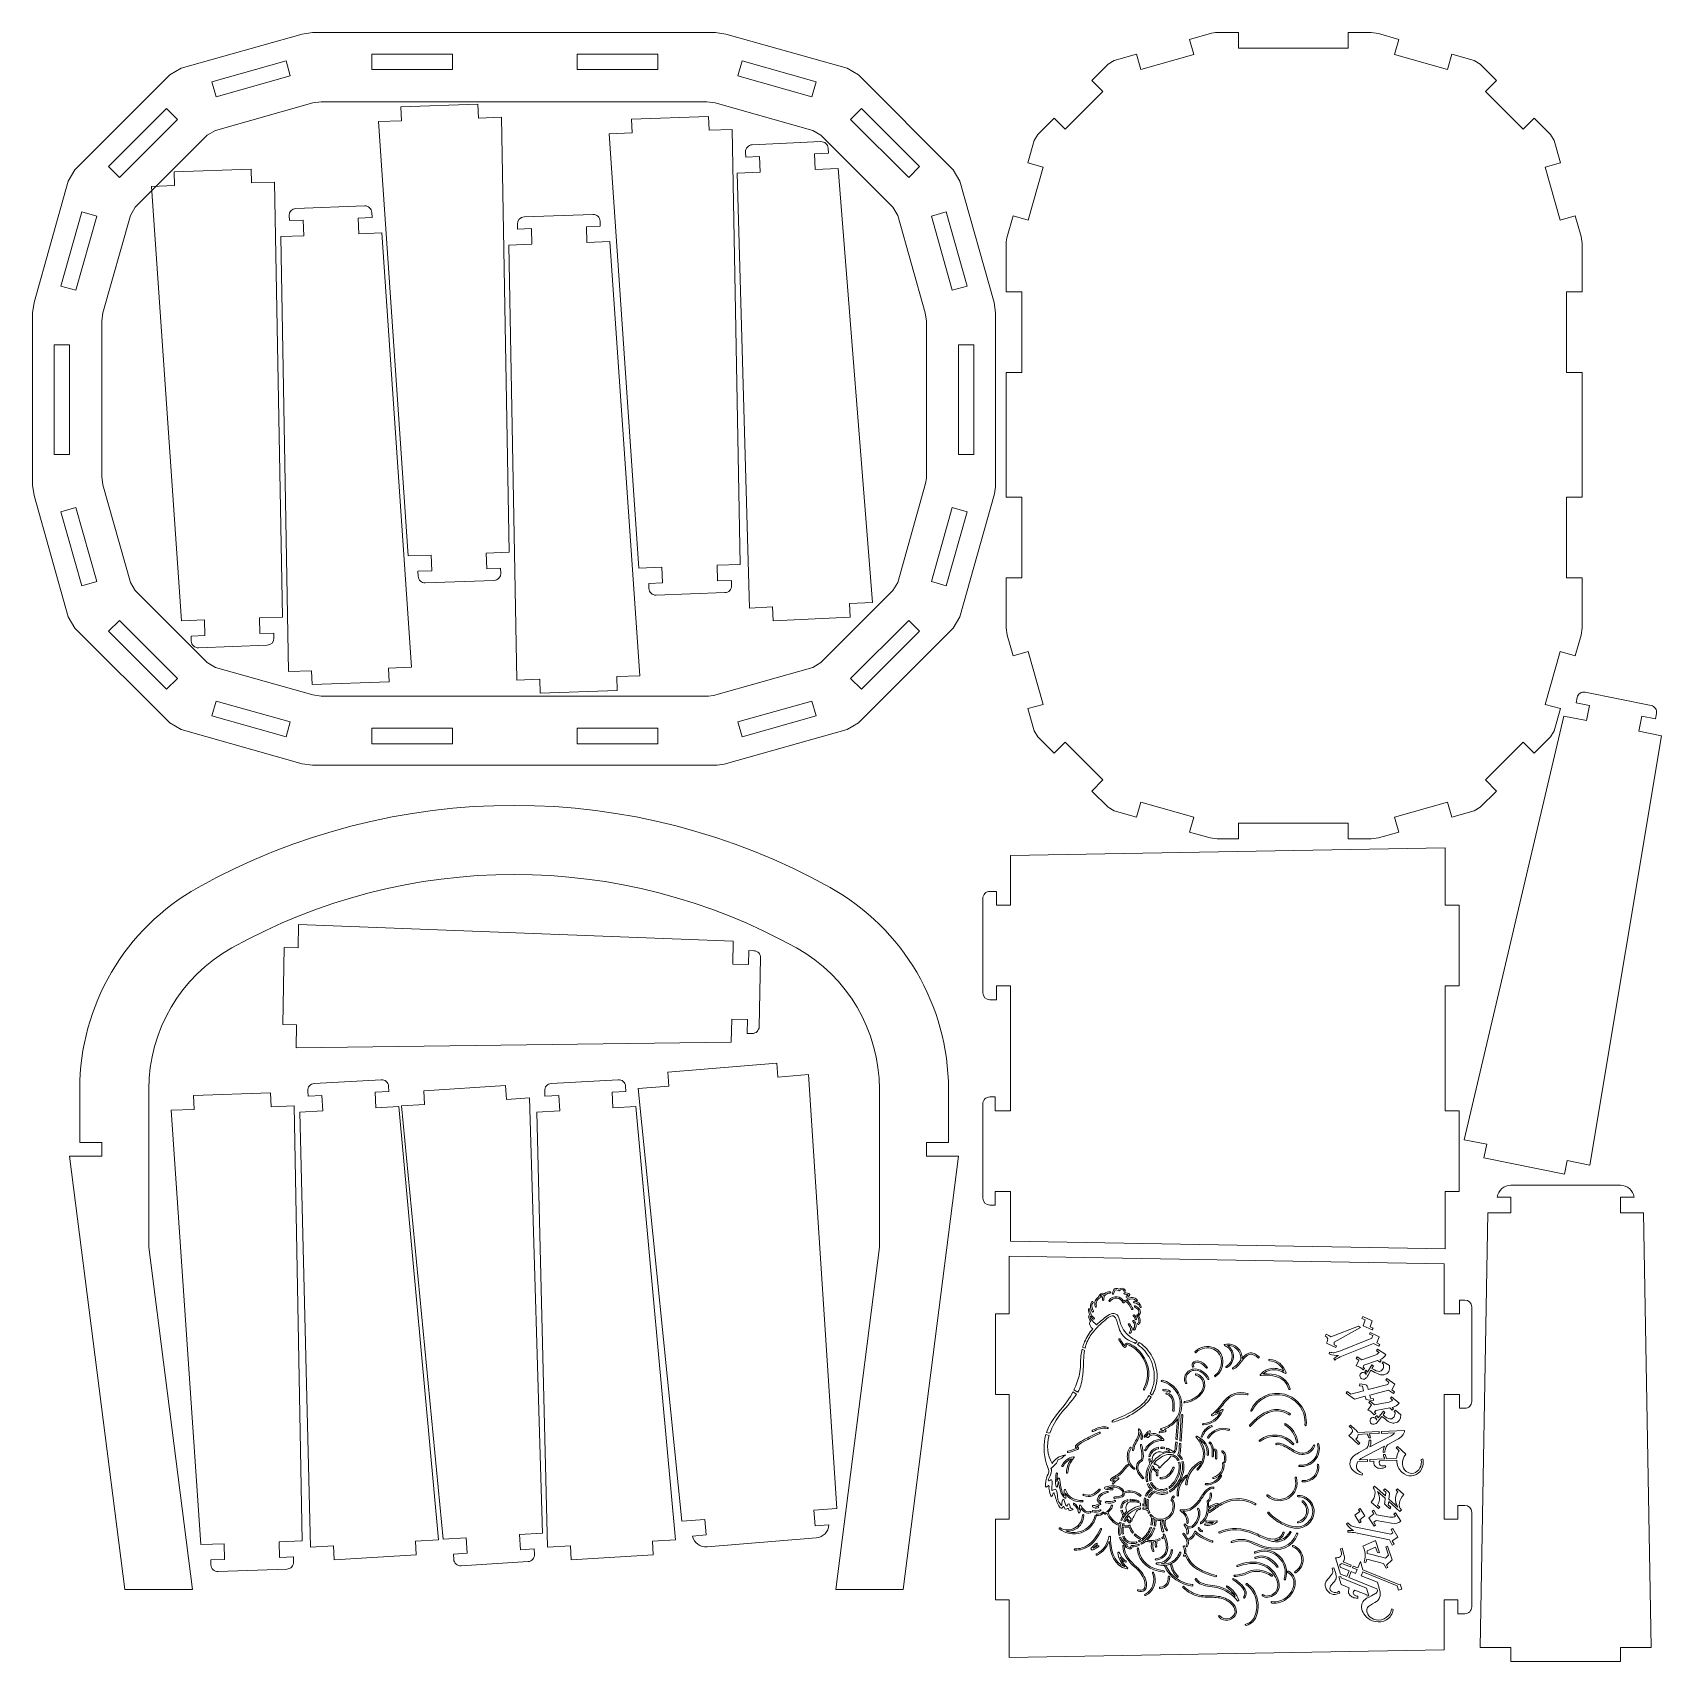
# Model space of a CAD drawing. Header units: millimetres. Extents: x -354 to 354, y -354 to 354.
import ezdxf

# ---------------------------------------------------------------- set-up
doc = ezdxf.new("R2010")
doc.units = ezdxf.units.MM
doc.header["$MEASUREMENT"] = 0
doc.layers.add('Camada 1', color=7, linetype='Continuous')

msp = doc.modelspace()

# ---------------------------------------------------------------- linework, layer by layer
at = {"layer": 'Camada 1', "color": 250, "lineweight": 20}
for points, knots in [([(46.1003, 293.9807), (46.1003, 293.9807), (4.9265, 335.1545), (4.9265, 335.1545), (4.9265, 335.1545), (4.9265, 335.1545), (0.0195, 338.0309), (0.0195, 338.0309), (0.0195, 338.0309), (0.0195, 338.0309), (-52.6412, 352.8885), (-52.6412, 352.8885), (-52.6412, 352.8885), (-52.6412, 352.8885), (-57.126, 353.509), (-57.126, 353.509), (-57.126, 353.509), (-57.126, 353.509), (-231.9644, 353.509), (-231.9644, 353.509), (-231.9644, 353.509), (-231.9644, 353.509), (-236.4492, 352.8885), (-236.4492, 352.8885), (-236.4492, 352.8885), (-236.4492, 352.8885), (-289.1099, 338.0309), (-289.1099, 338.0309), (-289.1099, 338.0309), (-289.1099, 338.0309), (-294.0169, 335.1545), (-294.0169, 335.1545), (-294.0169, 335.1545), (-294.0169, 335.1545), (-335.1907, 293.9807), (-335.1907, 293.9807), (-335.1907, 293.9807), (-335.1907, 293.9807), (-338.0671, 289.0737), (-338.0671, 289.0737), (-338.0671, 289.0737), (-338.0671, 289.0737), (-352.9247, 236.413), (-352.9247, 236.413), (-352.9247, 236.413), (-352.9247, 236.413), (-353.5452, 231.9282), (-353.5452, 231.9282), (-353.5452, 231.9282), (-353.5452, 231.9282), (-353.5452, 157.0898), (-353.5452, 157.0898), (-353.5452, 157.0898), (-353.5452, 157.0898), (-352.9247, 152.605), (-352.9247, 152.605), (-352.9247, 152.605), (-352.9247, 152.605), (-338.0671, 99.9443), (-338.0671, 99.9443), (-338.0671, 99.9443), (-338.0671, 99.9443), (-335.1907, 95.0373), (-335.1907, 95.0373), (-335.1907, 95.0373), (-335.1907, 95.0373), (-294.0169, 53.8635), (-294.0169, 53.8635), (-294.0169, 53.8635), (-294.0169, 53.8635), (-289.1099, 50.9871), (-289.1099, 50.9871), (-289.1099, 50.9871), (-289.1099, 50.9871), (-236.4492, 36.1295), (-236.4492, 36.1295), (-236.4492, 36.1295), (-236.4492, 36.1295), (-231.9644, 35.509), (-231.9644, 35.509), (-231.9644, 35.509), (-231.9644, 35.509), (-56.3964, 35.509), (-56.3964, 35.509), (-56.3964, 35.509), (-56.3964, 35.509), (-53.3434, 35.9314), (-53.3434, 35.9314), (-53.3434, 35.9314), (-53.3434, 35.9314), (0.0195, 50.9871), (0.0195, 50.9871), (0.0195, 50.9871), (0.0195, 50.9871), (4.9265, 53.8635), (4.9265, 53.8635), (4.9265, 53.8635), (4.9265, 53.8635), (46.1003, 95.0373), (46.1003, 95.0373), (46.1003, 95.0373), (46.1003, 95.0373), (48.9767, 99.9443), (48.9767, 99.9443), (48.9767, 99.9443), (48.9767, 99.9443), (64.0324, 153.3072), (64.0324, 153.3072), (64.0324, 153.3072), (64.0324, 153.3072), (64.4548, 156.3602), (64.4548, 156.3602), (64.4548, 156.3602), (64.4548, 156.3602), (64.4548, 231.9282), (64.4548, 231.9282), (64.4548, 231.9282), (64.4548, 231.9282), (63.8343, 236.413), (63.8343, 236.413), (63.8343, 236.413), (63.8343, 236.413), (48.9767, 289.0737), (48.9767, 289.0737), (48.9767, 289.0737), (48.9767, 289.0737), (46.1003, 293.9807), (46.1003, 293.9807)], [0, 0, 0, 0, 0.03030303, 0.03030303, 0.03030303, 0.03030303, 0.06060606, 0.06060606, 0.06060606, 0.06060606, 0.09090909, 0.09090909, 0.09090909, 0.09090909, 0.12121212, 0.12121212, 0.12121212, 0.12121212, 0.15151515, 0.15151515, 0.15151515, 0.15151515, 0.18181818, 0.18181818, 0.18181818, 0.18181818, 0.21212121, 0.21212121, 0.21212121, 0.21212121, 0.24242424, 0.24242424, 0.24242424, 0.24242424, 0.27272727, 0.27272727, 0.27272727, 0.27272727, 0.3030303, 0.3030303, 0.3030303, 0.3030303, 0.33333333, 0.33333333, 0.33333333, 0.33333333, 0.36363636, 0.36363636, 0.36363636, 0.36363636, 0.39393939, 0.39393939, 0.39393939, 0.39393939, 0.42424242, 0.42424242, 0.42424242, 0.42424242, 0.45454545, 0.45454545, 0.45454545, 0.45454545, 0.48484848, 0.48484848, 0.48484848, 0.48484848, 0.51515152, 0.51515152, 0.51515152, 0.51515152, 0.54545455, 0.54545455, 0.54545455, 0.54545455, 0.57575758, 0.57575758, 0.57575758, 0.57575758, 0.60606061, 0.60606061, 0.60606061, 0.60606061, 0.63636364, 0.63636364, 0.63636364, 0.63636364, 0.66666667, 0.66666667, 0.66666667, 0.66666667, 0.6969697, 0.6969697, 0.6969697, 0.6969697, 0.72727273, 0.72727273, 0.72727273, 0.72727273, 0.75757576, 0.75757576, 0.75757576, 0.75757576, 0.78787879, 0.78787879, 0.78787879, 0.78787879, 0.81818182, 0.81818182, 0.81818182, 0.81818182, 0.84848485, 0.84848485, 0.84848485, 0.84848485, 0.87878788, 0.87878788, 0.87878788, 0.87878788, 0.90909091, 0.90909091, 0.90909091, 0.90909091, 0.93939394, 0.93939394, 0.93939394, 0.93939394, 1, 1, 1, 1]), ([(319.1212, 95.109), (319.1212, 95.109), (319.1212, 116.7917), (319.1212, 116.7917), (319.1212, 116.7917), (319.1212, 116.7917), (312.3225, 116.7917), (312.3225, 116.7917), (312.3225, 116.7917), (312.3225, 116.7917), (312.3225, 151.7917), (312.3225, 151.7917), (312.3225, 151.7917), (312.3225, 151.7917), (319.1212, 151.7917), (319.1212, 151.7917), (319.1212, 151.7917), (319.1212, 151.7917), (319.1212, 205.9559), (319.1212, 205.9559), (319.1212, 205.9559), (319.1212, 205.9559), (312.3225, 205.9559), (312.3225, 205.9559), (312.3225, 205.9559), (312.3225, 205.9559), (312.3225, 240.9559), (312.3225, 240.9559), (312.3225, 240.9559), (312.3225, 240.9559), (319.1212, 240.9559), (319.1212, 240.9559), (319.1212, 240.9559), (319.1212, 240.9559), (319.1212, 261.909), (319.1212, 261.909), (319.1212, 261.909), (319.1212, 261.909), (318.6867, 265.0489), (318.6867, 265.0489), (318.6867, 265.0489), (318.6867, 265.0489), (316.1695, 273.971), (316.1695, 273.971), (316.1695, 273.971), (316.1695, 273.971), (309.6262, 272.1249), (309.6262, 272.1249), (309.6262, 272.1249), (309.6262, 272.1249), (303.1377, 295.1228), (303.1377, 295.1228), (303.1377, 295.1228), (303.1377, 295.1228), (309.6809, 296.9689), (309.6809, 296.9689), (309.6809, 296.9689), (309.6809, 296.9689), (306.9656, 306.5932), (306.9656, 306.5932), (306.9656, 306.5932), (306.9656, 306.5932), (305.3997, 309.2645), (305.3997, 309.2645), (305.3997, 309.2645), (305.3997, 309.2645), (298.3287, 316.3355), (298.3287, 316.3355), (298.3287, 316.3355), (298.3287, 316.3355), (293.5213, 311.5281), (293.5213, 311.5281), (293.5213, 311.5281), (293.5213, 311.5281), (277.1403, 327.9091), (277.1403, 327.9091), (277.1403, 327.9091), (277.1403, 327.9091), (281.9477, 332.7165), (281.9477, 332.7165), (281.9477, 332.7165), (281.9477, 332.7165), (274.8767, 339.7875), (274.8767, 339.7875), (274.8767, 339.7875), (274.8767, 339.7875), (272.2054, 341.3534), (272.2054, 341.3534), (272.2054, 341.3534), (272.2054, 341.3534), (262.5811, 344.0687), (262.5811, 344.0687), (262.5811, 344.0687), (262.5811, 344.0687), (260.735, 337.5255), (260.735, 337.5255), (260.735, 337.5255), (260.735, 337.5255), (237.7371, 344.014), (237.7371, 344.014), (237.7371, 344.014), (237.7371, 344.014), (239.5832, 350.5573), (239.5832, 350.5573), (239.5832, 350.5573), (239.5832, 350.5573), (230.6611, 353.0745), (230.6611, 353.0745), (230.6611, 353.0745), (230.6611, 353.0745), (227.5212, 353.509), (227.5212, 353.509), (227.5212, 353.509), (227.5212, 353.509), (217.5212, 353.509), (217.5212, 353.509), (217.5212, 353.509), (217.5212, 353.509), (217.5212, 346.7103), (217.5212, 346.7103), (217.5212, 346.7103), (217.5212, 346.7103), (169.9916, 346.7103), (169.9916, 346.7103), (169.9916, 346.7103), (169.9916, 346.7103), (169.9916, 353.509), (169.9916, 353.509), (169.9916, 353.509), (169.9916, 353.509), (159.9916, 353.509), (159.9916, 353.509), (159.9916, 353.509), (159.9916, 353.509), (158.2835, 353.2727), (158.2835, 353.2727), (158.2835, 353.2727), (158.2835, 353.2727), (148.6592, 350.5573), (148.6592, 350.5573), (148.6592, 350.5573), (148.6592, 350.5573), (150.5053, 344.014), (150.5053, 344.014), (150.5053, 344.014), (150.5053, 344.014), (127.5074, 337.5255), (127.5074, 337.5255), (127.5074, 337.5255), (127.5074, 337.5255), (125.6613, 344.0687), (125.6613, 344.0687), (125.6613, 344.0687), (125.6613, 344.0687), (116.037, 341.3534), (116.037, 341.3534), (116.037, 341.3534), (116.037, 341.3534), (113.3657, 339.7875), (113.3657, 339.7875), (113.3657, 339.7875), (113.3657, 339.7875), (106.2947, 332.7165), (106.2947, 332.7165), (106.2947, 332.7165), (106.2947, 332.7165), (111.1021, 327.9091), (111.1021, 327.9091), (111.1021, 327.9091), (111.1021, 327.9091), (94.7211, 311.5281), (94.7211, 311.5281), (94.7211, 311.5281), (94.7211, 311.5281), (89.9137, 316.3355), (89.9137, 316.3355), (89.9137, 316.3355), (89.9137, 316.3355), (82.8427, 309.2645), (82.8427, 309.2645), (82.8427, 309.2645), (82.8427, 309.2645), (81.2768, 306.5932), (81.2768, 306.5932), (81.2768, 306.5932), (81.2768, 306.5932), (78.5615, 296.9689), (78.5615, 296.9689), (78.5615, 296.9689), (78.5615, 296.9689), (85.1047, 295.1228), (85.1047, 295.1228), (85.1047, 295.1228), (85.1047, 295.1228), (78.6162, 272.1249), (78.6162, 272.1249), (78.6162, 272.1249), (78.6162, 272.1249), (72.0729, 273.971), (72.0729, 273.971), (72.0729, 273.971), (72.0729, 273.971), (69.3575, 264.3467), (69.3575, 264.3467), (69.3575, 264.3467), (69.3575, 264.3467), (69.1212, 262.6386), (69.1212, 262.6386), (69.1212, 262.6386), (69.1212, 262.6386), (69.1212, 240.9559), (69.1212, 240.9559), (69.1212, 240.9559), (69.1212, 240.9559), (75.9199, 240.9559), (75.9199, 240.9559), (75.9199, 240.9559), (75.9199, 240.9559), (75.9199, 205.9559), (75.9199, 205.9559), (75.9199, 205.9559), (75.9199, 205.9559), (69.1212, 205.9559), (69.1212, 205.9559), (69.1212, 205.9559), (69.1212, 205.9559), (69.1212, 151.7917), (69.1212, 151.7917), (69.1212, 151.7917), (69.1212, 151.7917), (75.9199, 151.7917), (75.9199, 151.7917), (75.9199, 151.7917), (75.9199, 151.7917), (75.9199, 116.7917), (75.9199, 116.7917), (75.9199, 116.7917), (75.9199, 116.7917), (69.1212, 116.7917), (69.1212, 116.7917), (69.1212, 116.7917), (69.1212, 116.7917), (69.1212, 95.109), (69.1212, 95.109), (69.1212, 95.109), (69.1212, 95.109), (69.5557, 91.9691), (69.5557, 91.9691), (69.5557, 91.9691), (69.5557, 91.9691), (72.0729, 83.047), (72.0729, 83.047), (72.0729, 83.047), (72.0729, 83.047), (78.6162, 84.8931), (78.6162, 84.8931), (78.6162, 84.8931), (78.6162, 84.8931), (85.1047, 61.8952), (85.1047, 61.8952), (85.1047, 61.8952), (85.1047, 61.8952), (78.5615, 60.0491), (78.5615, 60.0491), (78.5615, 60.0491), (78.5615, 60.0491), (81.2768, 50.4248), (81.2768, 50.4248), (81.2768, 50.4248), (81.2768, 50.4248), (82.8427, 47.7535), (82.8427, 47.7535), (82.8427, 47.7535), (82.8427, 47.7535), (89.9137, 40.6825), (89.9137, 40.6825), (89.9137, 40.6825), (89.9137, 40.6825), (94.7211, 45.4899), (94.7211, 45.4899), (94.7211, 45.4899), (94.7211, 45.4899), (111.1021, 29.1089), (111.1021, 29.1089), (111.1021, 29.1089), (111.1021, 29.1089), (106.2947, 24.3015), (106.2947, 24.3015), (106.2947, 24.3015), (106.2947, 24.3015), (113.3657, 17.2305), (113.3657, 17.2305), (113.3657, 17.2305), (113.3657, 17.2305), (116.037, 15.6646), (116.037, 15.6646), (116.037, 15.6646), (116.037, 15.6646), (125.6613, 12.9493), (125.6613, 12.9493), (125.6613, 12.9493), (125.6613, 12.9493), (127.5074, 19.4925), (127.5074, 19.4925), (127.5074, 19.4925), (127.5074, 19.4925), (150.5053, 13.004), (150.5053, 13.004), (150.5053, 13.004), (150.5053, 13.004), (148.6592, 6.4607), (148.6592, 6.4607), (148.6592, 6.4607), (148.6592, 6.4607), (157.5813, 3.9435), (157.5813, 3.9435), (157.5813, 3.9435), (157.5813, 3.9435), (160.7212, 3.509), (160.7212, 3.509), (160.7212, 3.509), (160.7212, 3.509), (169.9916, 3.509), (169.9916, 3.509), (169.9916, 3.509), (169.9916, 3.509), (169.9916, 10.3077), (169.9916, 10.3077), (169.9916, 10.3077), (169.9916, 10.3077), (217.5212, 10.3077), (217.5212, 10.3077), (217.5212, 10.3077), (217.5212, 10.3077), (217.5212, 3.509), (217.5212, 3.509), (217.5212, 3.509), (217.5212, 3.509), (227.5212, 3.509), (227.5212, 3.509), (227.5212, 3.509), (227.5212, 3.509), (230.6611, 3.9435), (230.6611, 3.9435), (230.6611, 3.9435), (230.6611, 3.9435), (239.5832, 6.4607), (239.5832, 6.4607), (239.5832, 6.4607), (239.5832, 6.4607), (237.7371, 13.004), (237.7371, 13.004), (237.7371, 13.004), (237.7371, 13.004), (260.735, 19.4925), (260.735, 19.4925), (260.735, 19.4925), (260.735, 19.4925), (262.5811, 12.9493), (262.5811, 12.9493), (262.5811, 12.9493), (262.5811, 12.9493), (272.2054, 15.6646), (272.2054, 15.6646), (272.2054, 15.6646), (272.2054, 15.6646), (274.8767, 17.2305), (274.8767, 17.2305), (274.8767, 17.2305), (274.8767, 17.2305), (281.9477, 24.3015), (281.9477, 24.3015), (281.9477, 24.3015), (281.9477, 24.3015), (277.1403, 29.1089), (277.1403, 29.1089), (277.1403, 29.1089), (277.1403, 29.1089), (293.5213, 45.4899), (293.5213, 45.4899), (293.5213, 45.4899), (293.5213, 45.4899), (298.3287, 40.6825), (298.3287, 40.6825), (298.3287, 40.6825), (298.3287, 40.6825), (305.3997, 47.7535), (305.3997, 47.7535), (305.3997, 47.7535), (305.3997, 47.7535), (306.9656, 50.4248), (306.9656, 50.4248), (306.9656, 50.4248), (306.9656, 50.4248), (309.6809, 60.0491), (309.6809, 60.0491), (309.6809, 60.0491), (309.6809, 60.0491), (303.1377, 61.8952), (303.1377, 61.8952), (303.1377, 61.8952), (303.1377, 61.8952), (309.6262, 84.8931), (309.6262, 84.8931), (309.6262, 84.8931), (309.6262, 84.8931), (316.1695, 83.047), (316.1695, 83.047), (316.1695, 83.047), (316.1695, 83.047), (318.6867, 91.9691), (318.6867, 91.9691), (318.6867, 91.9691), (318.6867, 91.9691), (319.1212, 95.109), (319.1212, 95.109)], [0, 0, 0, 0, 0.00952381, 0.00952381, 0.00952381, 0.00952381, 0.01904762, 0.01904762, 0.01904762, 0.01904762, 0.02857143, 0.02857143, 0.02857143, 0.02857143, 0.03809524, 0.03809524, 0.03809524, 0.03809524, 0.04761905, 0.04761905, 0.04761905, 0.04761905, 0.05714286, 0.05714286, 0.05714286, 0.05714286, 0.06666667, 0.06666667, 0.06666667, 0.06666667, 0.07619048, 0.07619048, 0.07619048, 0.07619048, 0.08571429, 0.08571429, 0.08571429, 0.08571429, 0.0952381, 0.0952381, 0.0952381, 0.0952381, 0.1047619, 0.1047619, 0.1047619, 0.1047619, 0.11428571, 0.11428571, 0.11428571, 0.11428571, 0.12380952, 0.12380952, 0.12380952, 0.12380952, 0.13333333, 0.13333333, 0.13333333, 0.13333333, 0.14285714, 0.14285714, 0.14285714, 0.14285714, 0.15238095, 0.15238095, 0.15238095, 0.15238095, 0.16190476, 0.16190476, 0.16190476, 0.16190476, 0.17142857, 0.17142857, 0.17142857, 0.17142857, 0.18095238, 0.18095238, 0.18095238, 0.18095238, 0.19047619, 0.19047619, 0.19047619, 0.19047619, 0.2, 0.2, 0.2, 0.2, 0.20952381, 0.20952381, 0.20952381, 0.20952381, 0.21904762, 0.21904762, 0.21904762, 0.21904762, 0.22857143, 0.22857143, 0.22857143, 0.22857143, 0.23809524, 0.23809524, 0.23809524, 0.23809524, 0.24761905, 0.24761905, 0.24761905, 0.24761905, 0.25714286, 0.25714286, 0.25714286, 0.25714286, 0.26666667, 0.26666667, 0.26666667, 0.26666667, 0.27619048, 0.27619048, 0.27619048, 0.27619048, 0.28571429, 0.28571429, 0.28571429, 0.28571429, 0.2952381, 0.2952381, 0.2952381, 0.2952381, 0.3047619, 0.3047619, 0.3047619, 0.3047619, 0.31428571, 0.31428571, 0.31428571, 0.31428571, 0.32380952, 0.32380952, 0.32380952, 0.32380952, 0.33333333, 0.33333333, 0.33333333, 0.33333333, 0.34285714, 0.34285714, 0.34285714, 0.34285714, 0.35238095, 0.35238095, 0.35238095, 0.35238095, 0.36190476, 0.36190476, 0.36190476, 0.36190476, 0.37142857, 0.37142857, 0.37142857, 0.37142857, 0.38095238, 0.38095238, 0.38095238, 0.38095238, 0.39047619, 0.39047619, 0.39047619, 0.39047619, 0.4, 0.4, 0.4, 0.4, 0.40952381, 0.40952381, 0.40952381, 0.40952381, 0.41904762, 0.41904762, 0.41904762, 0.41904762, 0.42857143, 0.42857143, 0.42857143, 0.42857143, 0.43809524, 0.43809524, 0.43809524, 0.43809524, 0.44761905, 0.44761905, 0.44761905, 0.44761905, 0.45714286, 0.45714286, 0.45714286, 0.45714286, 0.46666667, 0.46666667, 0.46666667, 0.46666667, 0.47619048, 0.47619048, 0.47619048, 0.47619048, 0.48571429, 0.48571429, 0.48571429, 0.48571429, 0.4952381, 0.4952381, 0.4952381, 0.4952381, 0.5047619, 0.5047619, 0.5047619, 0.5047619, 0.51428571, 0.51428571, 0.51428571, 0.51428571, 0.52380952, 0.52380952, 0.52380952, 0.52380952, 0.53333333, 0.53333333, 0.53333333, 0.53333333, 0.54285714, 0.54285714, 0.54285714, 0.54285714, 0.55238095, 0.55238095, 0.55238095, 0.55238095, 0.56190476, 0.56190476, 0.56190476, 0.56190476, 0.57142857, 0.57142857, 0.57142857, 0.57142857, 0.58095238, 0.58095238, 0.58095238, 0.58095238, 0.59047619, 0.59047619, 0.59047619, 0.59047619, 0.6, 0.6, 0.6, 0.6, 0.60952381, 0.60952381, 0.60952381, 0.60952381, 0.61904762, 0.61904762, 0.61904762, 0.61904762, 0.62857143, 0.62857143, 0.62857143, 0.62857143, 0.63809524, 0.63809524, 0.63809524, 0.63809524, 0.64761905, 0.64761905, 0.64761905, 0.64761905, 0.65714286, 0.65714286, 0.65714286, 0.65714286, 0.66666667, 0.66666667, 0.66666667, 0.66666667, 0.67619048, 0.67619048, 0.67619048, 0.67619048, 0.68571429, 0.68571429, 0.68571429, 0.68571429, 0.6952381, 0.6952381, 0.6952381, 0.6952381, 0.7047619, 0.7047619, 0.7047619, 0.7047619, 0.71428571, 0.71428571, 0.71428571, 0.71428571, 0.72380952, 0.72380952, 0.72380952, 0.72380952, 0.73333333, 0.73333333, 0.73333333, 0.73333333, 0.74285714, 0.74285714, 0.74285714, 0.74285714, 0.75238095, 0.75238095, 0.75238095, 0.75238095, 0.76190476, 0.76190476, 0.76190476, 0.76190476, 0.77142857, 0.77142857, 0.77142857, 0.77142857, 0.78095238, 0.78095238, 0.78095238, 0.78095238, 0.79047619, 0.79047619, 0.79047619, 0.79047619, 0.8, 0.8, 0.8, 0.8, 0.80952381, 0.80952381, 0.80952381, 0.80952381, 0.81904762, 0.81904762, 0.81904762, 0.81904762, 0.82857143, 0.82857143, 0.82857143, 0.82857143, 0.83809524, 0.83809524, 0.83809524, 0.83809524, 0.84761905, 0.84761905, 0.84761905, 0.84761905, 0.85714286, 0.85714286, 0.85714286, 0.85714286, 0.86666667, 0.86666667, 0.86666667, 0.86666667, 0.87619048, 0.87619048, 0.87619048, 0.87619048, 0.88571429, 0.88571429, 0.88571429, 0.88571429, 0.8952381, 0.8952381, 0.8952381, 0.8952381, 0.9047619, 0.9047619, 0.9047619, 0.9047619, 0.91428571, 0.91428571, 0.91428571, 0.91428571, 0.92380952, 0.92380952, 0.92380952, 0.92380952, 0.93333333, 0.93333333, 0.93333333, 0.93333333, 0.94285714, 0.94285714, 0.94285714, 0.94285714, 0.95238095, 0.95238095, 0.95238095, 0.95238095, 0.96190476, 0.96190476, 0.96190476, 0.96190476, 0.97142857, 0.97142857, 0.97142857, 0.97142857, 0.98095238, 0.98095238, 0.98095238, 0.98095238, 1, 1, 1, 1]), ([(-241.6929, 334.7526), (-241.6929, 334.7526), (-273.8757, 325.6727), (-273.8757, 325.6727), (-273.8757, 325.6727), (-273.8757, 325.6727), (-275.6955, 332.1226), (-275.6955, 332.1226), (-275.6955, 332.1226), (-275.6955, 332.1226), (-243.5127, 341.2025), (-243.5127, 341.2025), (-243.5127, 341.2025), (-243.5127, 341.2025), (-241.6929, 334.7526), (-241.6929, 334.7526)], [0, 0, 0, 0, 0.2, 0.2, 0.2, 0.2, 0.4, 0.4, 0.4, 0.4, 0.6, 0.6, 0.6, 0.6, 1, 1, 1, 1]), ([(-171.2625, 337.4709), (-171.2625, 337.4709), (-206.2625, 337.4709), (-206.2625, 337.4709), (-206.2625, 337.4709), (-206.2625, 337.4709), (-206.2625, 344.1726), (-206.2625, 344.1726), (-206.2625, 344.1726), (-206.2625, 344.1726), (-171.2625, 344.1726), (-171.2625, 344.1726), (-171.2625, 344.1726), (-171.2625, 344.1726), (-171.2625, 337.4709), (-171.2625, 337.4709)], [0, 0, 0, 0, 0.2, 0.2, 0.2, 0.2, 0.4, 0.4, 0.4, 0.4, 0.6, 0.6, 0.6, 0.6, 1, 1, 1, 1]), ([(-82.0983, 337.4709), (-82.0983, 337.4709), (-117.0983, 337.4709), (-117.0983, 337.4709), (-117.0983, 337.4709), (-117.0983, 337.4709), (-117.0983, 344.1726), (-117.0983, 344.1726), (-117.0983, 344.1726), (-117.0983, 344.1726), (-82.0983, 344.1726), (-82.0983, 344.1726), (-82.0983, 344.1726), (-82.0983, 344.1726), (-82.0983, 337.4709), (-82.0983, 337.4709)], [0, 0, 0, 0, 0.2, 0.2, 0.2, 0.2, 0.4, 0.4, 0.4, 0.4, 0.6, 0.6, 0.6, 0.6, 1, 1, 1, 1]), ([(-15.2147, 325.6727), (-15.2147, 325.6727), (-47.3975, 334.7526), (-47.3975, 334.7526), (-47.3975, 334.7526), (-47.3975, 334.7526), (-45.5777, 341.2025), (-45.5777, 341.2025), (-45.5777, 341.2025), (-45.5777, 341.2025), (-13.3949, 332.1226), (-13.3949, 332.1226), (-13.3949, 332.1226), (-13.3949, 332.1226), (-15.2147, 325.6727), (-15.2147, 325.6727)], [0, 0, 0, 0, 0.2, 0.2, 0.2, 0.2, 0.4, 0.4, 0.4, 0.4, 0.6, 0.6, 0.6, 0.6, 1, 1, 1, 1]), ([(-57.1842, 322.999), (-57.1842, 322.999), (-14.8809, 311.0637), (-14.8809, 311.0637), (-14.8809, 311.0637), (-14.8809, 311.0637), (-11.3242, 308.9788), (-11.3242, 308.9788), (-11.3242, 308.9788), (-11.3242, 308.9788), (19.9246, 277.73), (19.9246, 277.73), (19.9246, 277.73), (19.9246, 277.73), (22.0095, 274.1733), (22.0095, 274.1733), (22.0095, 274.1733), (22.0095, 274.1733), (33.9448, 231.87), (33.9448, 231.87), (33.9448, 231.87), (33.9448, 231.87), (34.4548, 228.1844), (34.4548, 228.1844), (34.4548, 228.1844), (34.4548, 228.1844), (34.4548, 160.104), (34.4548, 160.104), (34.4548, 160.104), (34.4548, 160.104), (34.143, 157.8502), (34.143, 157.8502), (34.143, 157.8502), (34.143, 157.8502), (22.0095, 114.8447), (22.0095, 114.8447), (22.0095, 114.8447), (22.0095, 114.8447), (19.9246, 111.288), (19.9246, 111.288), (19.9246, 111.288), (19.9246, 111.288), (-11.3242, 80.0392), (-11.3242, 80.0392), (-11.3242, 80.0392), (-11.3242, 80.0392), (-14.8809, 77.9543), (-14.8809, 77.9543), (-14.8809, 77.9543), (-14.8809, 77.9543), (-57.8864, 65.8208), (-57.8864, 65.8208), (-57.8864, 65.8208), (-57.8864, 65.8208), (-60.1402, 65.509), (-60.1402, 65.509), (-60.1402, 65.509), (-60.1402, 65.509), (-228.2206, 65.509), (-228.2206, 65.509), (-228.2206, 65.509), (-228.2206, 65.509), (-231.9062, 66.019), (-231.9062, 66.019), (-231.9062, 66.019), (-231.9062, 66.019), (-274.2095, 77.9543), (-274.2095, 77.9543), (-274.2095, 77.9543), (-274.2095, 77.9543), (-277.7662, 80.0392), (-277.7662, 80.0392), (-277.7662, 80.0392), (-277.7662, 80.0392), (-309.015, 111.288), (-309.015, 111.288), (-309.015, 111.288), (-309.015, 111.288), (-311.0999, 114.8447), (-311.0999, 114.8447), (-311.0999, 114.8447), (-311.0999, 114.8447), (-323.0352, 157.148), (-323.0352, 157.148), (-323.0352, 157.148), (-323.0352, 157.148), (-323.5452, 160.8336), (-323.5452, 160.8336), (-323.5452, 160.8336), (-323.5452, 160.8336), (-323.5452, 228.1844), (-323.5452, 228.1844), (-323.5452, 228.1844), (-323.5452, 228.1844), (-323.0352, 231.87), (-323.0352, 231.87), (-323.0352, 231.87), (-323.0352, 231.87), (-311.0999, 274.1733), (-311.0999, 274.1733), (-311.0999, 274.1733), (-311.0999, 274.1733), (-309.015, 277.73), (-309.015, 277.73), (-309.015, 277.73), (-309.015, 277.73), (-277.7662, 308.9788), (-277.7662, 308.9788), (-277.7662, 308.9788), (-277.7662, 308.9788), (-274.2095, 311.0637), (-274.2095, 311.0637), (-274.2095, 311.0637), (-274.2095, 311.0637), (-231.9062, 322.999), (-231.9062, 322.999), (-231.9062, 322.999), (-231.9062, 322.999), (-228.2206, 323.509), (-228.2206, 323.509), (-228.2206, 323.509), (-228.2206, 323.509), (-60.8698, 323.509), (-60.8698, 323.509), (-60.8698, 323.509), (-60.8698, 323.509), (-57.1842, 322.999), (-57.1842, 322.999)], [0, 0, 0, 0, 0.03030303, 0.03030303, 0.03030303, 0.03030303, 0.06060606, 0.06060606, 0.06060606, 0.06060606, 0.09090909, 0.09090909, 0.09090909, 0.09090909, 0.12121212, 0.12121212, 0.12121212, 0.12121212, 0.15151515, 0.15151515, 0.15151515, 0.15151515, 0.18181818, 0.18181818, 0.18181818, 0.18181818, 0.21212121, 0.21212121, 0.21212121, 0.21212121, 0.24242424, 0.24242424, 0.24242424, 0.24242424, 0.27272727, 0.27272727, 0.27272727, 0.27272727, 0.3030303, 0.3030303, 0.3030303, 0.3030303, 0.33333333, 0.33333333, 0.33333333, 0.33333333, 0.36363636, 0.36363636, 0.36363636, 0.36363636, 0.39393939, 0.39393939, 0.39393939, 0.39393939, 0.42424242, 0.42424242, 0.42424242, 0.42424242, 0.45454545, 0.45454545, 0.45454545, 0.45454545, 0.48484848, 0.48484848, 0.48484848, 0.48484848, 0.51515152, 0.51515152, 0.51515152, 0.51515152, 0.54545455, 0.54545455, 0.54545455, 0.54545455, 0.57575758, 0.57575758, 0.57575758, 0.57575758, 0.60606061, 0.60606061, 0.60606061, 0.60606061, 0.63636364, 0.63636364, 0.63636364, 0.63636364, 0.66666667, 0.66666667, 0.66666667, 0.66666667, 0.6969697, 0.6969697, 0.6969697, 0.6969697, 0.72727273, 0.72727273, 0.72727273, 0.72727273, 0.75757576, 0.75757576, 0.75757576, 0.75757576, 0.78787879, 0.78787879, 0.78787879, 0.78787879, 0.81818182, 0.81818182, 0.81818182, 0.81818182, 0.84848485, 0.84848485, 0.84848485, 0.84848485, 0.87878788, 0.87878788, 0.87878788, 0.87878788, 0.90909091, 0.90909091, 0.90909091, 0.90909091, 0.93939394, 0.93939394, 0.93939394, 0.93939394, 1, 1, 1, 1]), ([(-290.6762, 315.8246), (-290.6762, 315.8246), (-315.8608, 290.64), (-315.8608, 290.64), (-315.8608, 290.64), (-315.8608, 290.64), (-320.5996, 295.3788), (-320.5996, 295.3788), (-320.5996, 295.3788), (-320.5996, 295.3788), (-295.415, 320.5634), (-295.415, 320.5634), (-295.415, 320.5634), (-295.415, 320.5634), (-290.6762, 315.8246), (-290.6762, 315.8246)], [0, 0, 0, 0, 0.2, 0.2, 0.2, 0.2, 0.4, 0.4, 0.4, 0.4, 0.6, 0.6, 0.6, 0.6, 1, 1, 1, 1]), ([(-203.4394, 314.8598), (-203.4394, 314.8598), (-190.4763, 126.3775), (-190.4763, 126.3775), (-190.4763, 126.3775), (-190.4763, 126.3775), (-180.4828, 126.7345), (-180.4828, 126.7345), (-180.4828, 126.7345), (-180.4828, 126.7345), (-180.24, 119.9388), (-180.24, 119.9388), (-180.24, 119.9388), (-180.24, 119.9388), (-186.2362, 119.7246), (-186.2362, 119.7246), (-186.2362, 119.7246), (-186.2362, 119.7246), (-186.1576, 117.526), (-186.1576, 117.526), (-186.1576, 117.526), (-186.1292, 116.7309), (-185.7861, 115.9797), (-185.2038, 115.4375), (-185.2038, 115.4375), (-184.6214, 114.8954), (-183.8476, 114.6067), (-183.0524, 114.6351), (-183.0524, 114.6351), (-183.0524, 114.6351), (-153.1758, 115.7026), (-153.1758, 115.7026), (-153.1758, 115.7026), (-151.52, 115.7617), (-150.2257, 117.1519), (-150.2849, 118.8077), (-150.2849, 118.8077), (-150.2849, 118.8077), (-150.3634, 121.0063), (-150.3634, 121.0063), (-150.3634, 121.0063), (-150.3634, 121.0063), (-156.3596, 120.792), (-156.3596, 120.792), (-156.3596, 120.792), (-156.3596, 120.792), (-156.6024, 127.5877), (-156.6024, 127.5877), (-156.6024, 127.5877), (-156.6024, 127.5877), (-146.6088, 127.9447), (-146.6088, 127.9447), (-146.6088, 127.9447), (-146.6088, 127.9447), (-150.0345, 316.7678), (-150.0345, 316.7678), (-150.0345, 316.7678), (-150.0345, 316.7678), (-160.0282, 316.4108), (-160.0282, 316.4108), (-160.0282, 316.4108), (-160.0282, 316.4108), (-160.2424, 322.407), (-160.2424, 322.407), (-160.2424, 322.407), (-160.2424, 322.407), (-193.6601, 321.213), (-193.6601, 321.213), (-193.6601, 321.213), (-193.6601, 321.213), (-193.4458, 315.2169), (-193.4458, 315.2169), (-193.4458, 315.2169), (-193.4458, 315.2169), (-203.4394, 314.8598), (-203.4394, 314.8598)], [0, 0, 0, 0, 0.05, 0.05, 0.05, 0.05, 0.1, 0.1, 0.1, 0.1, 0.15, 0.15, 0.15, 0.15, 0.2, 0.2, 0.2, 0.2, 0.25, 0.25, 0.25, 0.25, 0.3, 0.3, 0.3, 0.3, 0.35, 0.35, 0.35, 0.35, 0.4, 0.4, 0.4, 0.4, 0.45, 0.45, 0.45, 0.45, 0.5, 0.5, 0.5, 0.5, 0.55, 0.55, 0.55, 0.55, 0.6, 0.6, 0.6, 0.6, 0.65, 0.65, 0.65, 0.65, 0.7, 0.7, 0.7, 0.7, 0.75, 0.75, 0.75, 0.75, 0.8, 0.8, 0.8, 0.8, 0.85, 0.85, 0.85, 0.85, 0.9, 0.9, 0.9, 0.9, 1, 1, 1, 1]), ([(26.7704, 290.64), (26.7704, 290.64), (1.5858, 315.8246), (1.5858, 315.8246), (1.5858, 315.8246), (1.5858, 315.8246), (6.3246, 320.5634), (6.3246, 320.5634), (6.3246, 320.5634), (6.3246, 320.5634), (31.5092, 295.3788), (31.5092, 295.3788), (31.5092, 295.3788), (31.5092, 295.3788), (26.7704, 290.64), (26.7704, 290.64)], [0, 0, 0, 0, 0.2, 0.2, 0.2, 0.2, 0.4, 0.4, 0.4, 0.4, 0.6, 0.6, 0.6, 0.6, 1, 1, 1, 1]), ([(-49.8643, 311.4773), (-49.8643, 311.4773), (-46.4386, 122.6542), (-46.4386, 122.6542), (-46.4386, 122.6542), (-46.4386, 122.6542), (-56.4322, 122.2972), (-56.4322, 122.2972), (-56.4322, 122.2972), (-56.4322, 122.2972), (-56.1894, 115.5015), (-56.1894, 115.5015), (-56.1894, 115.5015), (-56.1894, 115.5015), (-50.1932, 115.7158), (-50.1932, 115.7158), (-50.1932, 115.7158), (-50.1932, 115.7158), (-50.1147, 113.5172), (-50.1147, 113.5172), (-50.1147, 113.5172), (-50.0863, 112.722), (-50.3749, 111.9482), (-50.917, 111.3658), (-50.917, 111.3658), (-51.4592, 110.7836), (-52.2105, 110.4405), (-53.0056, 110.4121), (-53.0056, 110.4121), (-53.0056, 110.4121), (-82.8822, 109.3446), (-82.8822, 109.3446), (-82.8822, 109.3446), (-83.6774, 109.3162), (-84.4512, 109.6049), (-85.0336, 110.147), (-85.0336, 110.147), (-85.6159, 110.6892), (-85.959, 111.4404), (-85.9874, 112.2355), (-85.9874, 112.2355), (-85.9874, 112.2355), (-86.066, 114.4341), (-86.066, 114.4341), (-86.066, 114.4341), (-86.066, 114.4341), (-80.0698, 114.6483), (-80.0698, 114.6483), (-80.0698, 114.6483), (-80.0698, 114.6483), (-80.3126, 121.444), (-80.3126, 121.444), (-80.3126, 121.444), (-80.3126, 121.444), (-90.3061, 121.087), (-90.3061, 121.087), (-90.3061, 121.087), (-90.3061, 121.087), (-103.2692, 309.5693), (-103.2692, 309.5693), (-103.2692, 309.5693), (-103.2692, 309.5693), (-93.2756, 309.9264), (-93.2756, 309.9264), (-93.2756, 309.9264), (-93.2756, 309.9264), (-93.4899, 315.9225), (-93.4899, 315.9225), (-93.4899, 315.9225), (-93.4899, 315.9225), (-60.0722, 317.1165), (-60.0722, 317.1165), (-60.0722, 317.1165), (-60.0722, 317.1165), (-59.858, 311.1203), (-59.858, 311.1203), (-59.858, 311.1203), (-59.858, 311.1203), (-49.8643, 311.4773), (-49.8643, 311.4773)], [0, 0, 0, 0, 0.04761905, 0.04761905, 0.04761905, 0.04761905, 0.0952381, 0.0952381, 0.0952381, 0.0952381, 0.14285714, 0.14285714, 0.14285714, 0.14285714, 0.19047619, 0.19047619, 0.19047619, 0.19047619, 0.23809524, 0.23809524, 0.23809524, 0.23809524, 0.28571429, 0.28571429, 0.28571429, 0.28571429, 0.33333333, 0.33333333, 0.33333333, 0.33333333, 0.38095238, 0.38095238, 0.38095238, 0.38095238, 0.42857143, 0.42857143, 0.42857143, 0.42857143, 0.47619048, 0.47619048, 0.47619048, 0.47619048, 0.52380952, 0.52380952, 0.52380952, 0.52380952, 0.57142857, 0.57142857, 0.57142857, 0.57142857, 0.61904762, 0.61904762, 0.61904762, 0.61904762, 0.66666667, 0.66666667, 0.66666667, 0.66666667, 0.71428571, 0.71428571, 0.71428571, 0.71428571, 0.76190476, 0.76190476, 0.76190476, 0.76190476, 0.80952381, 0.80952381, 0.80952381, 0.80952381, 0.85714286, 0.85714286, 0.85714286, 0.85714286, 0.9047619, 0.9047619, 0.9047619, 0.9047619, 1, 1, 1, 1]), ([(-42.3267, 103.7193), (-42.3267, 103.7193), (-47.6144, 292.4995), (-47.6144, 292.4995), (-47.6144, 292.4995), (-47.6144, 292.4995), (-37.6248, 292.955), (-37.6248, 292.955), (-37.6248, 292.955), (-37.6248, 292.955), (-37.9346, 299.748), (-37.9346, 299.748), (-37.9346, 299.748), (-37.9346, 299.748), (-43.9284, 299.4746), (-43.9284, 299.4746), (-43.9284, 299.4746), (-43.9284, 299.4746), (-44.0286, 301.6723), (-44.0286, 301.6723), (-44.0286, 301.6723), (-44.0648, 302.4672), (-43.7839, 303.2438), (-43.2475, 303.8315), (-43.2475, 303.8315), (-42.7111, 304.419), (-41.9632, 304.7695), (-41.1684, 304.8057), (-41.1684, 304.8057), (-41.1684, 304.8057), (-11.3038, 306.1678), (-11.3038, 306.1678), (-11.3038, 306.1678), (-10.5089, 306.2041), (-9.7323, 305.923), (-9.1446, 305.3867), (-9.1446, 305.3867), (-8.557, 304.8502), (-8.2065, 304.1025), (-8.1703, 303.3077), (-8.1703, 303.3077), (-8.1703, 303.3077), (-8.07, 301.11), (-8.07, 301.11), (-8.07, 301.11), (-8.07, 301.11), (-14.0638, 300.8366), (-14.0638, 300.8366), (-14.0638, 300.8366), (-14.0638, 300.8366), (-13.754, 294.0437), (-13.754, 294.0437), (-13.754, 294.0437), (-13.754, 294.0437), (-3.7645, 294.4992), (-3.7645, 294.4992), (-3.7645, 294.4992), (-3.7645, 294.4992), (11.0567, 106.1539), (11.0567, 106.1539), (11.0567, 106.1539), (11.0567, 106.1539), (1.0671, 105.6983), (1.0671, 105.6983), (1.0671, 105.6983), (1.0671, 105.6983), (1.3406, 99.7046), (1.3406, 99.7046), (1.3406, 99.7046), (1.3406, 99.7046), (-32.0637, 98.1811), (-32.0637, 98.1811), (-32.0637, 98.1811), (-32.0637, 98.1811), (-32.3371, 104.1749), (-32.3371, 104.1749), (-32.3371, 104.1749), (-32.3371, 104.1749), (-42.3267, 103.7193), (-42.3267, 103.7193)], [0, 0, 0, 0, 0.04761905, 0.04761905, 0.04761905, 0.04761905, 0.0952381, 0.0952381, 0.0952381, 0.0952381, 0.14285714, 0.14285714, 0.14285714, 0.14285714, 0.19047619, 0.19047619, 0.19047619, 0.19047619, 0.23809524, 0.23809524, 0.23809524, 0.23809524, 0.28571429, 0.28571429, 0.28571429, 0.28571429, 0.33333333, 0.33333333, 0.33333333, 0.33333333, 0.38095238, 0.38095238, 0.38095238, 0.38095238, 0.42857143, 0.42857143, 0.42857143, 0.42857143, 0.47619048, 0.47619048, 0.47619048, 0.47619048, 0.52380952, 0.52380952, 0.52380952, 0.52380952, 0.57142857, 0.57142857, 0.57142857, 0.57142857, 0.61904762, 0.61904762, 0.61904762, 0.61904762, 0.66666667, 0.66666667, 0.66666667, 0.66666667, 0.71428571, 0.71428571, 0.71428571, 0.71428571, 0.76190476, 0.76190476, 0.76190476, 0.76190476, 0.80952381, 0.80952381, 0.80952381, 0.80952381, 0.85714286, 0.85714286, 0.85714286, 0.85714286, 0.9047619, 0.9047619, 0.9047619, 0.9047619, 1, 1, 1, 1]), ([(-301.9163, 286.7093), (-301.9163, 286.7093), (-288.9532, 98.227), (-288.9532, 98.227), (-288.9532, 98.227), (-288.9532, 98.227), (-278.9597, 98.584), (-278.9597, 98.584), (-278.9597, 98.584), (-278.9597, 98.584), (-278.7169, 91.7883), (-278.7169, 91.7883), (-278.7169, 91.7883), (-278.7169, 91.7883), (-284.7131, 91.5741), (-284.7131, 91.5741), (-284.7131, 91.5741), (-284.7131, 91.5741), (-284.6345, 89.3755), (-284.6345, 89.3755), (-284.6345, 89.3755), (-284.6061, 88.5804), (-284.263, 87.8292), (-283.6807, 87.287), (-283.6807, 87.287), (-283.0983, 86.7449), (-282.3245, 86.4562), (-281.5293, 86.4846), (-281.5293, 86.4846), (-281.5293, 86.4846), (-251.6527, 87.5521), (-251.6527, 87.5521), (-251.6527, 87.5521), (-249.9969, 87.6112), (-248.7026, 89.0014), (-248.7618, 90.6572), (-248.7618, 90.6572), (-248.7618, 90.6572), (-248.8403, 92.8558), (-248.8403, 92.8558), (-248.8403, 92.8558), (-248.8403, 92.8558), (-254.8365, 92.6415), (-254.8365, 92.6415), (-254.8365, 92.6415), (-254.8365, 92.6415), (-255.0793, 99.4372), (-255.0793, 99.4372), (-255.0793, 99.4372), (-255.0793, 99.4372), (-245.0857, 99.7942), (-245.0857, 99.7942), (-245.0857, 99.7942), (-245.0857, 99.7942), (-248.5114, 288.6173), (-248.5114, 288.6173), (-248.5114, 288.6173), (-248.5114, 288.6173), (-258.5051, 288.2603), (-258.5051, 288.2603), (-258.5051, 288.2603), (-258.5051, 288.2603), (-258.7193, 294.2565), (-258.7193, 294.2565), (-258.7193, 294.2565), (-258.7193, 294.2565), (-292.137, 293.0625), (-292.137, 293.0625), (-292.137, 293.0625), (-292.137, 293.0625), (-291.9227, 287.0664), (-291.9227, 287.0664), (-291.9227, 287.0664), (-291.9227, 287.0664), (-301.9163, 286.7093), (-301.9163, 286.7093)], [0, 0, 0, 0, 0.05, 0.05, 0.05, 0.05, 0.1, 0.1, 0.1, 0.1, 0.15, 0.15, 0.15, 0.15, 0.2, 0.2, 0.2, 0.2, 0.25, 0.25, 0.25, 0.25, 0.3, 0.3, 0.3, 0.3, 0.35, 0.35, 0.35, 0.35, 0.4, 0.4, 0.4, 0.4, 0.45, 0.45, 0.45, 0.45, 0.5, 0.5, 0.5, 0.5, 0.55, 0.55, 0.55, 0.55, 0.6, 0.6, 0.6, 0.6, 0.65, 0.65, 0.65, 0.65, 0.7, 0.7, 0.7, 0.7, 0.75, 0.75, 0.75, 0.75, 0.8, 0.8, 0.8, 0.8, 0.85, 0.85, 0.85, 0.85, 0.9, 0.9, 0.9, 0.9, 1, 1, 1, 1]), ([(-188.9941, 78.049), (-188.9941, 78.049), (-201.9572, 266.5313), (-201.9572, 266.5313), (-201.9572, 266.5313), (-201.9572, 266.5313), (-211.9507, 266.1743), (-211.9507, 266.1743), (-211.9507, 266.1743), (-211.9507, 266.1743), (-212.1935, 272.97), (-212.1935, 272.97), (-212.1935, 272.97), (-212.1935, 272.97), (-206.1973, 273.1842), (-206.1973, 273.1842), (-206.1973, 273.1842), (-206.1973, 273.1842), (-206.2759, 275.3828), (-206.2759, 275.3828), (-206.2759, 275.3828), (-206.3043, 276.1779), (-206.6474, 276.9291), (-207.2297, 277.4713), (-207.2297, 277.4713), (-207.8121, 278.0134), (-208.5859, 278.3021), (-209.3811, 278.2737), (-209.3811, 278.2737), (-209.3811, 278.2737), (-239.2577, 277.2062), (-239.2577, 277.2062), (-239.2577, 277.2062), (-240.9135, 277.1471), (-242.2078, 275.7569), (-242.1486, 274.1011), (-242.1486, 274.1011), (-242.1486, 274.1011), (-242.0701, 271.9025), (-242.0701, 271.9025), (-242.0701, 271.9025), (-242.0701, 271.9025), (-236.0739, 272.1168), (-236.0739, 272.1168), (-236.0739, 272.1168), (-236.0739, 272.1168), (-235.8311, 265.3211), (-235.8311, 265.3211), (-235.8311, 265.3211), (-235.8311, 265.3211), (-245.8247, 264.9641), (-245.8247, 264.9641), (-245.8247, 264.9641), (-245.8247, 264.9641), (-242.399, 76.141), (-242.399, 76.141), (-242.399, 76.141), (-242.399, 76.141), (-232.4053, 76.498), (-232.4053, 76.498), (-232.4053, 76.498), (-232.4053, 76.498), (-232.1911, 70.5018), (-232.1911, 70.5018), (-232.1911, 70.5018), (-232.1911, 70.5018), (-198.7734, 71.6958), (-198.7734, 71.6958), (-198.7734, 71.6958), (-198.7734, 71.6958), (-198.9877, 77.6919), (-198.9877, 77.6919), (-198.9877, 77.6919), (-198.9877, 77.6919), (-188.9941, 78.049), (-188.9941, 78.049)], [0, 0, 0, 0, 0.05, 0.05, 0.05, 0.05, 0.1, 0.1, 0.1, 0.1, 0.15, 0.15, 0.15, 0.15, 0.2, 0.2, 0.2, 0.2, 0.25, 0.25, 0.25, 0.25, 0.3, 0.3, 0.3, 0.3, 0.35, 0.35, 0.35, 0.35, 0.4, 0.4, 0.4, 0.4, 0.45, 0.45, 0.45, 0.45, 0.5, 0.5, 0.5, 0.5, 0.55, 0.55, 0.55, 0.55, 0.6, 0.6, 0.6, 0.6, 0.65, 0.65, 0.65, 0.65, 0.7, 0.7, 0.7, 0.7, 0.75, 0.75, 0.75, 0.75, 0.8, 0.8, 0.8, 0.8, 0.85, 0.85, 0.85, 0.85, 0.9, 0.9, 0.9, 0.9, 1, 1, 1, 1]), ([(-325.7089, 273.8395), (-325.7089, 273.8395), (-334.7888, 241.6567), (-334.7888, 241.6567), (-334.7888, 241.6567), (-334.7888, 241.6567), (-341.2387, 243.4765), (-341.2387, 243.4765), (-341.2387, 243.4765), (-341.2387, 243.4765), (-332.1588, 275.6593), (-332.1588, 275.6593), (-332.1588, 275.6593), (-332.1588, 275.6593), (-325.7089, 273.8395), (-325.7089, 273.8395)], [0, 0, 0, 0, 0.2, 0.2, 0.2, 0.2, 0.4, 0.4, 0.4, 0.4, 0.6, 0.6, 0.6, 0.6, 1, 1, 1, 1]), ([(-89.9328, 74.3374), (-89.9328, 74.3374), (-102.8959, 262.8197), (-102.8959, 262.8197), (-102.8959, 262.8197), (-102.8959, 262.8197), (-112.8894, 262.4627), (-112.8894, 262.4627), (-112.8894, 262.4627), (-112.8894, 262.4627), (-113.1322, 269.2584), (-113.1322, 269.2584), (-113.1322, 269.2584), (-113.1322, 269.2584), (-107.136, 269.4726), (-107.136, 269.4726), (-107.136, 269.4726), (-107.136, 269.4726), (-107.2146, 271.6712), (-107.2146, 271.6712), (-107.2146, 271.6712), (-107.243, 272.4663), (-107.5861, 273.2175), (-108.1684, 273.7597), (-108.1684, 273.7597), (-108.7508, 274.3018), (-109.5246, 274.5905), (-110.3198, 274.5621), (-110.3198, 274.5621), (-110.3198, 274.5621), (-140.1964, 273.4946), (-140.1964, 273.4946), (-140.1964, 273.4946), (-141.8522, 273.4355), (-143.1465, 272.0453), (-143.0873, 270.3895), (-143.0873, 270.3895), (-143.0873, 270.3895), (-143.0088, 268.1909), (-143.0088, 268.1909), (-143.0088, 268.1909), (-143.0088, 268.1909), (-137.0126, 268.4052), (-137.0126, 268.4052), (-137.0126, 268.4052), (-137.0126, 268.4052), (-136.7698, 261.6095), (-136.7698, 261.6095), (-136.7698, 261.6095), (-136.7698, 261.6095), (-146.7634, 261.2525), (-146.7634, 261.2525), (-146.7634, 261.2525), (-146.7634, 261.2525), (-143.3377, 72.4294), (-143.3377, 72.4294), (-143.3377, 72.4294), (-143.3377, 72.4294), (-133.344, 72.7864), (-133.344, 72.7864), (-133.344, 72.7864), (-133.344, 72.7864), (-133.1298, 66.7902), (-133.1298, 66.7902), (-133.1298, 66.7902), (-133.1298, 66.7902), (-99.7121, 67.9842), (-99.7121, 67.9842), (-99.7121, 67.9842), (-99.7121, 67.9842), (-99.9264, 73.9803), (-99.9264, 73.9803), (-99.9264, 73.9803), (-99.9264, 73.9803), (-89.9328, 74.3374), (-89.9328, 74.3374)], [0, 0, 0, 0, 0.05, 0.05, 0.05, 0.05, 0.1, 0.1, 0.1, 0.1, 0.15, 0.15, 0.15, 0.15, 0.2, 0.2, 0.2, 0.2, 0.25, 0.25, 0.25, 0.25, 0.3, 0.3, 0.3, 0.3, 0.35, 0.35, 0.35, 0.35, 0.4, 0.4, 0.4, 0.4, 0.45, 0.45, 0.45, 0.45, 0.5, 0.5, 0.5, 0.5, 0.55, 0.55, 0.55, 0.55, 0.6, 0.6, 0.6, 0.6, 0.65, 0.65, 0.65, 0.65, 0.7, 0.7, 0.7, 0.7, 0.75, 0.75, 0.75, 0.75, 0.8, 0.8, 0.8, 0.8, 0.85, 0.85, 0.85, 0.85, 0.9, 0.9, 0.9, 0.9, 1, 1, 1, 1]), ([(45.6984, 241.6567), (45.6984, 241.6567), (36.6185, 273.8395), (36.6185, 273.8395), (36.6185, 273.8395), (36.6185, 273.8395), (43.0684, 275.6593), (43.0684, 275.6593), (43.0684, 275.6593), (43.0684, 275.6593), (52.1483, 243.4765), (52.1483, 243.4765), (52.1483, 243.4765), (52.1483, 243.4765), (45.6984, 241.6567), (45.6984, 241.6567)], [0, 0, 0, 0, 0.2, 0.2, 0.2, 0.2, 0.4, 0.4, 0.4, 0.4, 0.6, 0.6, 0.6, 0.6, 1, 1, 1, 1]), ([(-337.502, 217.909), (-337.502, 217.909), (-337.502, 170.3794), (-337.502, 170.3794), (-337.502, 170.3794), (-337.502, 170.3794), (-344.2037, 170.3794), (-344.2037, 170.3794), (-344.2037, 170.3794), (-344.2037, 170.3794), (-344.2037, 217.909), (-344.2037, 217.909), (-344.2037, 217.909), (-344.2037, 217.909), (-337.502, 217.909), (-337.502, 217.909)], [0, 0, 0, 0, 0.2, 0.2, 0.2, 0.2, 0.4, 0.4, 0.4, 0.4, 0.6, 0.6, 0.6, 0.6, 1, 1, 1, 1]), ([(48.4116, 170.3794), (48.4116, 170.3794), (48.4116, 217.909), (48.4116, 217.909), (48.4116, 217.909), (48.4116, 217.909), (55.1133, 217.909), (55.1133, 217.909), (55.1133, 217.909), (55.1133, 217.909), (55.1133, 170.3794), (55.1133, 170.3794), (55.1133, 170.3794), (55.1133, 170.3794), (48.4116, 170.3794), (48.4116, 170.3794)], [0, 0, 0, 0, 0.2, 0.2, 0.2, 0.2, 0.4, 0.4, 0.4, 0.4, 0.6, 0.6, 0.6, 0.6, 1, 1, 1, 1]), ([(-334.7888, 147.3613), (-334.7888, 147.3613), (-325.7089, 115.1785), (-325.7089, 115.1785), (-325.7089, 115.1785), (-325.7089, 115.1785), (-332.1588, 113.3587), (-332.1588, 113.3587), (-332.1588, 113.3587), (-332.1588, 113.3587), (-341.2387, 145.5415), (-341.2387, 145.5415), (-341.2387, 145.5415), (-341.2387, 145.5415), (-334.7888, 147.3613), (-334.7888, 147.3613)], [0, 0, 0, 0, 0.2, 0.2, 0.2, 0.2, 0.4, 0.4, 0.4, 0.4, 0.6, 0.6, 0.6, 0.6, 1, 1, 1, 1]), ([(36.6185, 115.1785), (36.6185, 115.1785), (45.6984, 147.3613), (45.6984, 147.3613), (45.6984, 147.3613), (45.6984, 147.3613), (52.1483, 145.5415), (52.1483, 145.5415), (52.1483, 145.5415), (52.1483, 145.5415), (43.0684, 113.3587), (43.0684, 113.3587), (43.0684, 113.3587), (43.0684, 113.3587), (36.6185, 115.1785), (36.6185, 115.1785)], [0, 0, 0, 0, 0.2, 0.2, 0.2, 0.2, 0.4, 0.4, 0.4, 0.4, 0.6, 0.6, 0.6, 0.6, 1, 1, 1, 1]), ([(-315.8608, 98.378), (-315.8608, 98.378), (-290.6762, 73.1934), (-290.6762, 73.1934), (-290.6762, 73.1934), (-290.6762, 73.1934), (-295.415, 68.4546), (-295.415, 68.4546), (-295.415, 68.4546), (-295.415, 68.4546), (-320.5996, 93.6392), (-320.5996, 93.6392), (-320.5996, 93.6392), (-320.5996, 93.6392), (-315.8608, 98.378), (-315.8608, 98.378)], [0, 0, 0, 0, 0.2, 0.2, 0.2, 0.2, 0.4, 0.4, 0.4, 0.4, 0.6, 0.6, 0.6, 0.6, 1, 1, 1, 1]), ([(1.5858, 73.1934), (1.5858, 73.1934), (26.7704, 98.378), (26.7704, 98.378), (26.7704, 98.378), (26.7704, 98.378), (31.5092, 93.6392), (31.5092, 93.6392), (31.5092, 93.6392), (31.5092, 93.6392), (6.3246, 68.4546), (6.3246, 68.4546), (6.3246, 68.4546), (6.3246, 68.4546), (1.5858, 73.1934), (1.5858, 73.1934)], [0, 0, 0, 0, 0.2, 0.2, 0.2, 0.2, 0.4, 0.4, 0.4, 0.4, 0.6, 0.6, 0.6, 0.6, 1, 1, 1, 1]), ([(267.8806, -127.073), (267.8806, -127.073), (311.2272, 56.8148), (311.2272, 56.8148), (311.2272, 56.8148), (311.2272, 56.8148), (321.0307, 54.8424), (321.0307, 54.8424), (321.0307, 54.8424), (321.0307, 54.8424), (322.3522, 61.4108), (322.3522, 61.4108), (322.3522, 61.4108), (322.3522, 61.4108), (316.4701, 62.5942), (316.4701, 62.5942), (316.4701, 62.5942), (316.4701, 62.5942), (316.9237, 64.849), (316.9237, 64.849), (316.9237, 64.849), (317.0807, 65.629), (317.5411, 66.3148), (318.2035, 66.7553), (318.2035, 66.7553), (318.8661, 67.1959), (319.6765, 67.3552), (320.4566, 67.1983), (320.4566, 67.1983), (320.4566, 67.1983), (349.0496, 61.4456), (349.0496, 61.4456), (349.0496, 61.4456), (349.8296, 61.2887), (350.5154, 60.8283), (350.9559, 60.1658), (350.9559, 60.1658), (351.3965, 59.5032), (351.5559, 58.6928), (351.3989, 57.9128), (351.3989, 57.9128), (351.3989, 57.9128), (350.9453, 55.6581), (350.9453, 55.6581), (350.9453, 55.6581), (350.9453, 55.6581), (345.0632, 56.8415), (345.0632, 56.8415), (345.0632, 56.8415), (345.0632, 56.8415), (343.7416, 50.2731), (343.7416, 50.2731), (343.7416, 50.2731), (343.7416, 50.2731), (353.5451, 48.3008), (353.5451, 48.3008), (353.5451, 48.3008), (353.5451, 48.3008), (322.4042, -138.0427), (322.4042, -138.0427), (322.4042, -138.0427), (322.4042, -138.0427), (312.6008, -136.0704), (312.6008, -136.0704), (312.6008, -136.0704), (312.6008, -136.0704), (311.4173, -141.9524), (311.4173, -141.9524), (311.4173, -141.9524), (311.4173, -141.9524), (276.5006, -134.9276), (276.5006, -134.9276), (276.5006, -134.9276), (276.5006, -134.9276), (277.6841, -129.0454), (277.6841, -129.0454), (277.6841, -129.0454), (277.6841, -129.0454), (267.8806, -127.073), (267.8806, -127.073)], [0, 0, 0, 0, 0.04761905, 0.04761905, 0.04761905, 0.04761905, 0.0952381, 0.0952381, 0.0952381, 0.0952381, 0.14285714, 0.14285714, 0.14285714, 0.14285714, 0.19047619, 0.19047619, 0.19047619, 0.19047619, 0.23809524, 0.23809524, 0.23809524, 0.23809524, 0.28571429, 0.28571429, 0.28571429, 0.28571429, 0.33333333, 0.33333333, 0.33333333, 0.33333333, 0.38095238, 0.38095238, 0.38095238, 0.38095238, 0.42857143, 0.42857143, 0.42857143, 0.42857143, 0.47619048, 0.47619048, 0.47619048, 0.47619048, 0.52380952, 0.52380952, 0.52380952, 0.52380952, 0.57142857, 0.57142857, 0.57142857, 0.57142857, 0.61904762, 0.61904762, 0.61904762, 0.61904762, 0.66666667, 0.66666667, 0.66666667, 0.66666667, 0.71428571, 0.71428571, 0.71428571, 0.71428571, 0.76190476, 0.76190476, 0.76190476, 0.76190476, 0.80952381, 0.80952381, 0.80952381, 0.80952381, 0.85714286, 0.85714286, 0.85714286, 0.85714286, 0.9047619, 0.9047619, 0.9047619, 0.9047619, 1, 1, 1, 1]), ([(-273.8757, 63.3453), (-273.8757, 63.3453), (-241.6929, 54.2654), (-241.6929, 54.2654), (-241.6929, 54.2654), (-241.6929, 54.2654), (-243.5127, 47.8155), (-243.5127, 47.8155), (-243.5127, 47.8155), (-243.5127, 47.8155), (-275.6955, 56.8954), (-275.6955, 56.8954), (-275.6955, 56.8954), (-275.6955, 56.8954), (-273.8757, 63.3453), (-273.8757, 63.3453)], [0, 0, 0, 0, 0.2, 0.2, 0.2, 0.2, 0.4, 0.4, 0.4, 0.4, 0.6, 0.6, 0.6, 0.6, 1, 1, 1, 1]), ([(-15.2147, 63.3453), (-15.2147, 63.3453), (-13.3949, 56.8954), (-13.3949, 56.8954), (-13.3949, 56.8954), (-13.3949, 56.8954), (-45.5777, 47.8155), (-45.5777, 47.8155), (-45.5777, 47.8155), (-45.5777, 47.8155), (-47.3975, 54.2654), (-47.3975, 54.2654), (-47.3975, 54.2654), (-47.3975, 54.2654), (-15.2147, 63.3453), (-15.2147, 63.3453)], [0, 0, 0, 0, 0.2, 0.2, 0.2, 0.2, 0.4, 0.4, 0.4, 0.4, 0.6, 0.6, 0.6, 0.6, 1, 1, 1, 1]), ([(-206.2625, 51.5471), (-206.2625, 51.5471), (-171.2625, 51.5471), (-171.2625, 51.5471), (-171.2625, 51.5471), (-171.2625, 51.5471), (-171.2625, 44.8454), (-171.2625, 44.8454), (-171.2625, 44.8454), (-171.2625, 44.8454), (-206.2625, 44.8454), (-206.2625, 44.8454), (-206.2625, 44.8454), (-206.2625, 44.8454), (-206.2625, 51.5471), (-206.2625, 51.5471)], [0, 0, 0, 0, 0.2, 0.2, 0.2, 0.2, 0.4, 0.4, 0.4, 0.4, 0.6, 0.6, 0.6, 0.6, 1, 1, 1, 1]), ([(-117.0983, 51.5471), (-117.0983, 51.5471), (-82.0983, 51.5471), (-82.0983, 51.5471), (-82.0983, 51.5471), (-82.0983, 51.5471), (-82.0983, 44.8454), (-82.0983, 44.8454), (-82.0983, 44.8454), (-82.0983, 44.8454), (-117.0983, 44.8454), (-117.0983, 44.8454), (-117.0983, 44.8454), (-117.0983, 44.8454), (-117.0983, 51.5471), (-117.0983, 51.5471)], [0, 0, 0, 0, 0.2, 0.2, 0.2, 0.2, 0.4, 0.4, 0.4, 0.4, 0.6, 0.6, 0.6, 0.6, 1, 1, 1, 1]), ([(-267.0945, -43.8085), (-190.9039, -1.2996), (-98.129, -1.2996), (-21.9384, -43.8085), (-21.9384, -43.8085), (0.2813, -56.2055), (14.0517, -79.657), (14.0517, -105.1011), (14.0517, -105.1011), (14.0517, -105.1011), (14.0517, -173.7084), (14.0517, -173.7084), (14.0517, -173.7084), (14.0517, -173.7084), (-4.9083, -322.2283), (-4.9083, -322.2283), (-4.9083, -322.2283), (-4.9083, -322.2283), (24.4348, -322.2283), (24.4348, -322.2283), (24.4348, -322.2283), (24.4348, -322.2283), (48.4348, -134.2284), (48.4348, -134.2284), (48.4348, -134.2284), (48.4348, -134.2284), (34.4835, -134.2284), (34.4835, -134.2284), (34.4835, -134.2284), (34.4835, -134.2284), (34.4835, -128.2284), (34.4835, -128.2284), (34.4835, -128.2284), (34.4835, -128.2284), (44.0517, -128.2284), (44.0517, -128.2284), (44.0517, -128.2284), (44.0517, -128.2284), (44.0517, -105.1011), (44.0517, -105.1011), (44.0517, -105.1011), (44.0517, -68.7815), (24.3955, -35.3061), (-7.3216, -17.6102), (-7.3216, -17.6102), (-92.5975, 29.9677), (-196.4354, 29.9677), (-281.7113, -17.6102), (-281.7113, -17.6102), (-313.4284, -35.3061), (-333.0846, -68.7815), (-333.0846, -105.1011), (-333.0846, -105.1011), (-333.0846, -105.1011), (-333.0846, -128.2284), (-333.0846, -128.2284), (-333.0846, -128.2284), (-333.0846, -128.2284), (-323.5164, -128.2284), (-323.5164, -128.2284), (-323.5164, -128.2284), (-323.5164, -128.2284), (-323.5164, -134.2284), (-323.5164, -134.2284), (-323.5164, -134.2284), (-323.5164, -134.2284), (-337.4677, -134.2284), (-337.4677, -134.2284), (-337.4677, -134.2284), (-337.4677, -134.2284), (-313.4677, -322.2283), (-313.4677, -322.2283), (-313.4677, -322.2283), (-313.4677, -322.2283), (-284.1246, -322.2283), (-284.1246, -322.2283), (-284.1246, -322.2283), (-284.1246, -322.2283), (-303.0846, -173.7084), (-303.0846, -173.7084), (-303.0846, -173.7084), (-303.0846, -173.7084), (-303.0846, -105.1011), (-303.0846, -105.1011), (-303.0846, -105.1011), (-303.0846, -79.657), (-289.3142, -56.2055), (-267.0945, -43.8085)], [0, 0, 0, 0, 0.04347826, 0.04347826, 0.04347826, 0.04347826, 0.08695652, 0.08695652, 0.08695652, 0.08695652, 0.13043478, 0.13043478, 0.13043478, 0.13043478, 0.17391304, 0.17391304, 0.17391304, 0.17391304, 0.2173913, 0.2173913, 0.2173913, 0.2173913, 0.26086957, 0.26086957, 0.26086957, 0.26086957, 0.30434783, 0.30434783, 0.30434783, 0.30434783, 0.34782609, 0.34782609, 0.34782609, 0.34782609, 0.39130435, 0.39130435, 0.39130435, 0.39130435, 0.43478261, 0.43478261, 0.43478261, 0.43478261, 0.47826087, 0.47826087, 0.47826087, 0.47826087, 0.52173913, 0.52173913, 0.52173913, 0.52173913, 0.56521739, 0.56521739, 0.56521739, 0.56521739, 0.60869565, 0.60869565, 0.60869565, 0.60869565, 0.65217391, 0.65217391, 0.65217391, 0.65217391, 0.69565217, 0.69565217, 0.69565217, 0.69565217, 0.73913043, 0.73913043, 0.73913043, 0.73913043, 0.7826087, 0.7826087, 0.7826087, 0.7826087, 0.82608696, 0.82608696, 0.82608696, 0.82608696, 0.86956522, 0.86956522, 0.86956522, 0.86956522, 0.91304348, 0.91304348, 0.91304348, 0.91304348, 1, 1, 1, 1]), ([(70.9707, -25.3028), (70.9707, -25.3028), (64.9707, -25.3028), (64.9707, -25.3028), (64.9707, -25.3028), (64.9707, -25.3028), (64.9707, -19.3028), (64.9707, -19.3028), (64.9707, -19.3028), (64.9707, -19.3028), (61.9707, -19.3028), (61.9707, -19.3028), (61.9707, -19.3028), (61.1751, -19.3028), (60.412, -19.6189), (59.8494, -20.1815), (59.8494, -20.1815), (59.2868, -20.7441), (58.9707, -21.5072), (58.9707, -22.3028), (58.9707, -22.3028), (58.9707, -22.3028), (58.9707, -63.3028), (58.9707, -63.3028), (58.9707, -63.3028), (58.9707, -64.9597), (60.3139, -66.3028), (61.9707, -66.3028), (61.9707, -66.3028), (61.9707, -66.3028), (64.9707, -66.3028), (64.9707, -66.3028), (64.9707, -66.3028), (64.9707, -66.3028), (64.9707, -60.3028), (64.9707, -60.3028), (64.9707, -60.3028), (64.9707, -60.3028), (70.9707, -60.3028), (70.9707, -60.3028), (70.9707, -60.3028), (70.9707, -60.3028), (70.9707, -114.467), (70.9707, -114.467), (70.9707, -114.467), (70.9707, -114.467), (64.2707, -114.467), (64.2707, -114.467), (64.2707, -114.467), (64.2707, -114.467), (64.2707, -108.467), (64.2707, -108.467), (64.2707, -108.467), (64.2707, -108.467), (61.9707, -108.467), (61.9707, -108.467), (61.9707, -108.467), (61.1751, -108.467), (60.412, -108.783), (59.8494, -109.3456), (59.8494, -109.3456), (59.2868, -109.9082), (58.9707, -110.6713), (58.9707, -111.467), (58.9707, -111.467), (58.9707, -111.467), (58.9707, -152.467), (58.9707, -152.467), (58.9707, -152.467), (58.9707, -154.1238), (60.3139, -155.4669), (61.9707, -155.467), (61.9707, -155.467), (61.9707, -155.467), (64.2707, -155.467), (64.2707, -155.467), (64.2707, -155.467), (64.2707, -155.467), (64.2707, -149.467), (64.2707, -149.467), (64.2707, -149.467), (64.2707, -149.467), (70.9707, -149.467), (70.9707, -149.467), (70.9707, -149.467), (70.9707, -149.467), (70.9708, -171.1497), (70.9708, -171.1497), (70.9708, -171.1497), (70.9708, -171.1497), (259.7366, -174.467), (259.7366, -174.467), (259.7366, -174.467), (259.7366, -174.467), (259.7365, -149.467), (259.7365, -149.467), (259.7365, -149.467), (259.7365, -149.467), (265.7365, -149.467), (265.7365, -149.467), (265.7365, -149.467), (265.7365, -149.467), (265.7365, -114.467), (265.7365, -114.467), (265.7365, -114.467), (265.7365, -114.467), (259.7365, -114.467), (259.7365, -114.467), (259.7365, -114.467), (259.7365, -114.467), (259.7365, -60.3028), (259.7365, -60.3028), (259.7365, -60.3028), (259.7365, -60.3028), (265.7365, -60.3028), (265.7365, -60.3028), (265.7365, -60.3028), (265.7365, -60.3028), (265.7365, -25.3028), (265.7365, -25.3028), (265.7365, -25.3028), (265.7365, -25.3028), (259.7365, -25.3028), (259.7365, -25.3028), (259.7365, -25.3028), (259.7365, -25.3028), (259.7365, -0.3028), (259.7365, -0.3028), (259.7365, -0.3028), (259.7365, -0.3028), (70.9707, -3.6201), (70.9707, -3.6201), (70.9707, -3.6201), (70.9707, -3.6201), (70.9707, -25.3028), (70.9707, -25.3028)], [0, 0, 0, 0, 0.02857143, 0.02857143, 0.02857143, 0.02857143, 0.05714286, 0.05714286, 0.05714286, 0.05714286, 0.08571429, 0.08571429, 0.08571429, 0.08571429, 0.11428571, 0.11428571, 0.11428571, 0.11428571, 0.14285714, 0.14285714, 0.14285714, 0.14285714, 0.17142857, 0.17142857, 0.17142857, 0.17142857, 0.2, 0.2, 0.2, 0.2, 0.22857143, 0.22857143, 0.22857143, 0.22857143, 0.25714286, 0.25714286, 0.25714286, 0.25714286, 0.28571429, 0.28571429, 0.28571429, 0.28571429, 0.31428571, 0.31428571, 0.31428571, 0.31428571, 0.34285714, 0.34285714, 0.34285714, 0.34285714, 0.37142857, 0.37142857, 0.37142857, 0.37142857, 0.4, 0.4, 0.4, 0.4, 0.42857143, 0.42857143, 0.42857143, 0.42857143, 0.45714286, 0.45714286, 0.45714286, 0.45714286, 0.48571429, 0.48571429, 0.48571429, 0.48571429, 0.51428571, 0.51428571, 0.51428571, 0.51428571, 0.54285714, 0.54285714, 0.54285714, 0.54285714, 0.57142857, 0.57142857, 0.57142857, 0.57142857, 0.6, 0.6, 0.6, 0.6, 0.62857143, 0.62857143, 0.62857143, 0.62857143, 0.65714286, 0.65714286, 0.65714286, 0.65714286, 0.68571429, 0.68571429, 0.68571429, 0.68571429, 0.71428571, 0.71428571, 0.71428571, 0.71428571, 0.74285714, 0.74285714, 0.74285714, 0.74285714, 0.77142857, 0.77142857, 0.77142857, 0.77142857, 0.8, 0.8, 0.8, 0.8, 0.82857143, 0.82857143, 0.82857143, 0.82857143, 0.85714286, 0.85714286, 0.85714286, 0.85714286, 0.88571429, 0.88571429, 0.88571429, 0.88571429, 0.91428571, 0.91428571, 0.91428571, 0.91428571, 0.94285714, 0.94285714, 0.94285714, 0.94285714, 1, 1, 1, 1]), ([(-238.0672, -33.7026), (-238.0672, -33.7026), (-49.3486, -40.8576), (-49.3486, -40.8576), (-49.3486, -40.8576), (-49.3486, -40.8576), (-49.5519, -50.8555), (-49.5519, -50.8555), (-49.5519, -50.8555), (-49.5519, -50.8555), (-42.7533, -50.9937), (-42.7533, -50.9937), (-42.7533, -50.9937), (-42.7533, -50.9937), (-42.6314, -44.9949), (-42.6314, -44.9949), (-42.6314, -44.9949), (-42.6314, -44.9949), (-40.4319, -45.0397), (-40.4319, -45.0397), (-40.4319, -45.0397), (-39.6363, -45.0558), (-38.8799, -45.3873), (-38.3288, -45.9612), (-38.3288, -45.9612), (-37.7778, -46.5352), (-37.4774, -47.3045), (-37.4935, -48.0999), (-37.4935, -48.0999), (-37.4935, -48.0999), (-38.101, -77.9894), (-38.101, -77.9894), (-38.101, -77.9894), (-38.1172, -78.785), (-38.4488, -79.5414), (-39.0226, -80.0925), (-39.0226, -80.0925), (-39.5966, -80.6435), (-40.3658, -80.944), (-41.1613, -80.9278), (-41.1613, -80.9278), (-41.1613, -80.9278), (-43.3608, -80.8832), (-43.3608, -80.8832), (-43.3608, -80.8832), (-43.3608, -80.8832), (-43.2389, -74.8844), (-43.2389, -74.8844), (-43.2389, -74.8844), (-43.2389, -74.8844), (-50.0375, -74.7462), (-50.0375, -74.7462), (-50.0375, -74.7462), (-50.0375, -74.7462), (-50.2407, -84.744), (-50.2407, -84.744), (-50.2407, -84.744), (-50.2407, -84.744), (-239.1532, -87.1306), (-239.1532, -87.1306), (-239.1532, -87.1306), (-239.1532, -87.1306), (-238.9501, -77.1326), (-238.9501, -77.1326), (-238.9501, -77.1326), (-238.9501, -77.1326), (-244.9487, -77.0108), (-244.9487, -77.0108), (-244.9487, -77.0108), (-244.9487, -77.0108), (-244.2693, -43.5787), (-244.2693, -43.5787), (-244.2693, -43.5787), (-244.2693, -43.5787), (-238.2705, -43.7006), (-238.2705, -43.7006), (-238.2705, -43.7006), (-238.2705, -43.7006), (-238.0672, -33.7026), (-238.0672, -33.7026)], [0, 0, 0, 0, 0.04761905, 0.04761905, 0.04761905, 0.04761905, 0.0952381, 0.0952381, 0.0952381, 0.0952381, 0.14285714, 0.14285714, 0.14285714, 0.14285714, 0.19047619, 0.19047619, 0.19047619, 0.19047619, 0.23809524, 0.23809524, 0.23809524, 0.23809524, 0.28571429, 0.28571429, 0.28571429, 0.28571429, 0.33333333, 0.33333333, 0.33333333, 0.33333333, 0.38095238, 0.38095238, 0.38095238, 0.38095238, 0.42857143, 0.42857143, 0.42857143, 0.42857143, 0.47619048, 0.47619048, 0.47619048, 0.47619048, 0.52380952, 0.52380952, 0.52380952, 0.52380952, 0.57142857, 0.57142857, 0.57142857, 0.57142857, 0.61904762, 0.61904762, 0.61904762, 0.61904762, 0.66666667, 0.66666667, 0.66666667, 0.66666667, 0.71428571, 0.71428571, 0.71428571, 0.71428571, 0.76190476, 0.76190476, 0.76190476, 0.76190476, 0.80952381, 0.80952381, 0.80952381, 0.80952381, 0.85714286, 0.85714286, 0.85714286, 0.85714286, 0.9047619, 0.9047619, 0.9047619, 0.9047619, 1, 1, 1, 1]), ([(-90.592, -104.8695), (-90.592, -104.8695), (-71.6843, -292.6744), (-71.6843, -292.6744), (-71.6843, -292.6744), (-71.6843, -292.6744), (-61.7185, -291.8476), (-61.7185, -291.8476), (-61.7185, -291.8476), (-61.7185, -291.8476), (-61.1563, -298.6244), (-61.1563, -298.6244), (-61.1563, -298.6244), (-61.1563, -298.6244), (-67.0824, -299.116), (-67.0824, -299.116), (-67.0824, -299.116), (-66.437, -302.0504), (-63.7206, -304.0549), (-60.7264, -303.8065), (-60.7264, -303.8065), (-60.7264, -303.8065), (-13.3597, -299.8771), (-13.3597, -299.8771), (-13.3597, -299.8771), (-10.3655, -299.6287), (-8.0166, -297.204), (-7.8636, -294.2033), (-7.8636, -294.2033), (-7.8636, -294.2033), (-13.7896, -294.695), (-13.7896, -294.695), (-13.7896, -294.695), (-13.7896, -294.695), (-14.3518, -287.9182), (-14.3518, -287.9182), (-14.3518, -287.9182), (-14.3518, -287.9182), (-4.3861, -287.0915), (-4.3861, -287.0915), (-4.3861, -287.0915), (-4.3861, -287.0915), (-16.6834, -98.7383), (-16.6834, -98.7383), (-16.6834, -98.7383), (-16.6834, -98.7383), (-29.9543, -99.8392), (-29.9543, -99.8392), (-29.9543, -99.8392), (-29.9543, -99.8392), (-30.4504, -93.8597), (-30.4504, -93.8597), (-30.4504, -93.8597), (-30.4504, -93.8597), (-77.8171, -97.7891), (-77.8171, -97.7891), (-77.8171, -97.7891), (-77.8171, -97.7891), (-77.321, -103.7686), (-77.321, -103.7686), (-77.321, -103.7686), (-77.321, -103.7686), (-90.592, -104.8695), (-90.592, -104.8695)], [0, 0, 0, 0, 0.05882353, 0.05882353, 0.05882353, 0.05882353, 0.11764706, 0.11764706, 0.11764706, 0.11764706, 0.17647059, 0.17647059, 0.17647059, 0.17647059, 0.23529412, 0.23529412, 0.23529412, 0.23529412, 0.29411765, 0.29411765, 0.29411765, 0.29411765, 0.35294118, 0.35294118, 0.35294118, 0.35294118, 0.41176471, 0.41176471, 0.41176471, 0.41176471, 0.47058824, 0.47058824, 0.47058824, 0.47058824, 0.52941176, 0.52941176, 0.52941176, 0.52941176, 0.58823529, 0.58823529, 0.58823529, 0.58823529, 0.64705882, 0.64705882, 0.64705882, 0.64705882, 0.70588235, 0.70588235, 0.70588235, 0.70588235, 0.76470588, 0.76470588, 0.76470588, 0.76470588, 0.82352941, 0.82352941, 0.82352941, 0.82352941, 0.88235294, 0.88235294, 0.88235294, 0.88235294, 1, 1, 1, 1]), ([(-177.3829, -300.7398), (-177.3829, -300.7398), (-194.4838, -112.5877), (-194.4838, -112.5877), (-194.4838, -112.5877), (-194.4838, -112.5877), (-204.4671, -113.1642), (-204.4671, -113.1642), (-204.4671, -113.1642), (-204.4671, -113.1642), (-204.8533, -106.4753), (-204.8533, -106.4753), (-204.8533, -106.4753), (-204.8533, -106.4753), (-198.8634, -106.1295), (-198.8634, -106.1295), (-198.8634, -106.1295), (-198.8634, -106.1295), (-198.9959, -103.8333), (-198.9959, -103.8333), (-198.9959, -103.8333), (-199.0418, -103.039), (-199.4014, -102.2953), (-199.9954, -101.7661), (-199.9954, -101.7661), (-200.5896, -101.2369), (-201.3696, -100.9654), (-202.1639, -101.0112), (-202.1639, -101.0112), (-202.1639, -101.0112), (-231.2814, -102.6928), (-231.2814, -102.6928), (-231.2814, -102.6928), (-232.0758, -102.7386), (-232.8193, -103.0981), (-233.3485, -103.6923), (-233.3485, -103.6923), (-233.8778, -104.2864), (-234.1494, -105.0664), (-234.1034, -105.8607), (-234.1034, -105.8607), (-234.1034, -105.8607), (-233.9709, -108.1568), (-233.9709, -108.1568), (-233.9709, -108.1568), (-233.9709, -108.1568), (-227.9808, -107.8109), (-227.9808, -107.8109), (-227.9808, -107.8109), (-227.9808, -107.8109), (-227.5946, -114.4997), (-227.5946, -114.4997), (-227.5946, -114.4997), (-227.5946, -114.4997), (-237.5779, -115.0762), (-237.5779, -115.0762), (-237.5779, -115.0762), (-237.5779, -115.0762), (-232.9065, -303.9461), (-232.9065, -303.9461), (-232.9065, -303.9461), (-232.9065, -303.9461), (-222.9234, -303.3696), (-222.9234, -303.3696), (-222.9234, -303.3696), (-222.9234, -303.3696), (-222.5774, -309.3596), (-222.5774, -309.3596), (-222.5774, -309.3596), (-222.5774, -309.3596), (-187.0203, -307.3063), (-187.0203, -307.3063), (-187.0203, -307.3063), (-187.0203, -307.3063), (-187.3662, -301.3163), (-187.3662, -301.3163), (-187.3662, -301.3163), (-187.3662, -301.3163), (-177.3829, -300.7398), (-177.3829, -300.7398)], [0, 0, 0, 0, 0.04761905, 0.04761905, 0.04761905, 0.04761905, 0.0952381, 0.0952381, 0.0952381, 0.0952381, 0.14285714, 0.14285714, 0.14285714, 0.14285714, 0.19047619, 0.19047619, 0.19047619, 0.19047619, 0.23809524, 0.23809524, 0.23809524, 0.23809524, 0.28571429, 0.28571429, 0.28571429, 0.28571429, 0.33333333, 0.33333333, 0.33333333, 0.33333333, 0.38095238, 0.38095238, 0.38095238, 0.38095238, 0.42857143, 0.42857143, 0.42857143, 0.42857143, 0.47619048, 0.47619048, 0.47619048, 0.47619048, 0.52380952, 0.52380952, 0.52380952, 0.52380952, 0.57142857, 0.57142857, 0.57142857, 0.57142857, 0.61904762, 0.61904762, 0.61904762, 0.61904762, 0.66666667, 0.66666667, 0.66666667, 0.66666667, 0.71428571, 0.71428571, 0.71428571, 0.71428571, 0.76190476, 0.76190476, 0.76190476, 0.76190476, 0.80952381, 0.80952381, 0.80952381, 0.80952381, 0.85714286, 0.85714286, 0.85714286, 0.85714286, 0.9047619, 0.9047619, 0.9047619, 0.9047619, 1, 1, 1, 1]), ([(-137.8241, -108.9281), (-137.8241, -108.9281), (-132.2022, -297.7721), (-132.2022, -297.7721), (-132.2022, -297.7721), (-132.2022, -297.7721), (-142.1825, -298.3989), (-142.1825, -298.3989), (-142.1825, -298.3989), (-142.1825, -298.3989), (-141.7626, -305.0857), (-141.7626, -305.0857), (-141.7626, -305.0857), (-141.7626, -305.0857), (-135.7744, -304.7096), (-135.7744, -304.7096), (-135.7744, -304.7096), (-135.7744, -304.7096), (-135.6302, -307.0051), (-135.6302, -307.0051), (-135.6302, -307.0051), (-135.5804, -307.7991), (-135.848, -308.5806), (-136.3742, -309.1773), (-136.3742, -309.1773), (-136.9004, -309.7741), (-137.6422, -310.1373), (-138.4363, -310.1872), (-138.4363, -310.1872), (-138.4363, -310.1872), (-167.545, -312.0152), (-167.545, -312.0152), (-167.545, -312.0152), (-168.3391, -312.0651), (-169.1204, -311.7974), (-169.7172, -311.2712), (-169.7172, -311.2712), (-170.314, -310.7449), (-170.6773, -310.0032), (-170.7271, -309.2091), (-170.7271, -309.2091), (-170.7271, -309.2091), (-170.8713, -306.9137), (-170.8713, -306.9137), (-170.8713, -306.9137), (-170.8713, -306.9137), (-164.883, -306.5376), (-164.883, -306.5376), (-164.883, -306.5376), (-164.883, -306.5376), (-165.303, -299.8508), (-165.303, -299.8508), (-165.303, -299.8508), (-165.303, -299.8508), (-175.2832, -300.4776), (-175.2832, -300.4776), (-175.2832, -300.4776), (-175.2832, -300.4776), (-193.3309, -112.414), (-193.3309, -112.414), (-193.3309, -112.414), (-193.3309, -112.414), (-183.3508, -111.7872), (-183.3508, -111.7872), (-183.3508, -111.7872), (-183.3508, -111.7872), (-183.7267, -105.7991), (-183.7267, -105.7991), (-183.7267, -105.7991), (-183.7267, -105.7991), (-148.1805, -103.5667), (-148.1805, -103.5667), (-148.1805, -103.5667), (-148.1805, -103.5667), (-147.8044, -109.5549), (-147.8044, -109.5549), (-147.8044, -109.5549), (-147.8044, -109.5549), (-137.8241, -108.9281), (-137.8241, -108.9281)], [0, 0, 0, 0, 0.04761905, 0.04761905, 0.04761905, 0.04761905, 0.0952381, 0.0952381, 0.0952381, 0.0952381, 0.14285714, 0.14285714, 0.14285714, 0.14285714, 0.19047619, 0.19047619, 0.19047619, 0.19047619, 0.23809524, 0.23809524, 0.23809524, 0.23809524, 0.28571429, 0.28571429, 0.28571429, 0.28571429, 0.33333333, 0.33333333, 0.33333333, 0.33333333, 0.38095238, 0.38095238, 0.38095238, 0.38095238, 0.42857143, 0.42857143, 0.42857143, 0.42857143, 0.47619048, 0.47619048, 0.47619048, 0.47619048, 0.52380952, 0.52380952, 0.52380952, 0.52380952, 0.57142857, 0.57142857, 0.57142857, 0.57142857, 0.61904762, 0.61904762, 0.61904762, 0.61904762, 0.66666667, 0.66666667, 0.66666667, 0.66666667, 0.71428571, 0.71428571, 0.71428571, 0.71428571, 0.76190476, 0.76190476, 0.76190476, 0.76190476, 0.80952381, 0.80952381, 0.80952381, 0.80952381, 0.85714286, 0.85714286, 0.85714286, 0.85714286, 0.9047619, 0.9047619, 0.9047619, 0.9047619, 1, 1, 1, 1]), ([(-74.5129, -300.7398), (-74.5129, -300.7398), (-91.6138, -112.5877), (-91.6138, -112.5877), (-91.6138, -112.5877), (-91.6138, -112.5877), (-101.5971, -113.1642), (-101.5971, -113.1642), (-101.5971, -113.1642), (-101.5971, -113.1642), (-101.9833, -106.4753), (-101.9833, -106.4753), (-101.9833, -106.4753), (-101.9833, -106.4753), (-95.9934, -106.1295), (-95.9934, -106.1295), (-95.9934, -106.1295), (-95.9934, -106.1295), (-96.1259, -103.8333), (-96.1259, -103.8333), (-96.1259, -103.8333), (-96.1718, -103.039), (-96.5314, -102.2953), (-97.1254, -101.7661), (-97.1254, -101.7661), (-97.7196, -101.2369), (-98.4996, -100.9654), (-99.2939, -101.0112), (-99.2939, -101.0112), (-99.2939, -101.0112), (-128.4114, -102.6928), (-128.4114, -102.6928), (-128.4114, -102.6928), (-129.2058, -102.7386), (-129.9493, -103.0981), (-130.4785, -103.6923), (-130.4785, -103.6923), (-131.0078, -104.2864), (-131.2794, -105.0664), (-131.2334, -105.8607), (-131.2334, -105.8607), (-131.2334, -105.8607), (-131.1009, -108.1568), (-131.1009, -108.1568), (-131.1009, -108.1568), (-131.1009, -108.1568), (-125.1108, -107.8109), (-125.1108, -107.8109), (-125.1108, -107.8109), (-125.1108, -107.8109), (-124.7246, -114.4997), (-124.7246, -114.4997), (-124.7246, -114.4997), (-124.7246, -114.4997), (-134.7079, -115.0762), (-134.7079, -115.0762), (-134.7079, -115.0762), (-134.7079, -115.0762), (-130.0365, -303.9461), (-130.0365, -303.9461), (-130.0365, -303.9461), (-130.0365, -303.9461), (-120.0534, -303.3696), (-120.0534, -303.3696), (-120.0534, -303.3696), (-120.0534, -303.3696), (-119.7074, -309.3596), (-119.7074, -309.3596), (-119.7074, -309.3596), (-119.7074, -309.3596), (-84.1503, -307.3063), (-84.1503, -307.3063), (-84.1503, -307.3063), (-84.1503, -307.3063), (-84.4962, -301.3163), (-84.4962, -301.3163), (-84.4962, -301.3163), (-84.4962, -301.3163), (-74.5129, -300.7398), (-74.5129, -300.7398)], [0, 0, 0, 0, 0.04761905, 0.04761905, 0.04761905, 0.04761905, 0.0952381, 0.0952381, 0.0952381, 0.0952381, 0.14285714, 0.14285714, 0.14285714, 0.14285714, 0.19047619, 0.19047619, 0.19047619, 0.19047619, 0.23809524, 0.23809524, 0.23809524, 0.23809524, 0.28571429, 0.28571429, 0.28571429, 0.28571429, 0.33333333, 0.33333333, 0.33333333, 0.33333333, 0.38095238, 0.38095238, 0.38095238, 0.38095238, 0.42857143, 0.42857143, 0.42857143, 0.42857143, 0.47619048, 0.47619048, 0.47619048, 0.47619048, 0.52380952, 0.52380952, 0.52380952, 0.52380952, 0.57142857, 0.57142857, 0.57142857, 0.57142857, 0.61904762, 0.61904762, 0.61904762, 0.61904762, 0.66666667, 0.66666667, 0.66666667, 0.66666667, 0.71428571, 0.71428571, 0.71428571, 0.71428571, 0.76190476, 0.76190476, 0.76190476, 0.76190476, 0.80952381, 0.80952381, 0.80952381, 0.80952381, 0.85714286, 0.85714286, 0.85714286, 0.85714286, 0.9047619, 0.9047619, 0.9047619, 0.9047619, 1, 1, 1, 1]), ([(-239.9971, -112.3812), (-239.9971, -112.3812), (-236.5714, -301.2043), (-236.5714, -301.2043), (-236.5714, -301.2043), (-236.5714, -301.2043), (-246.565, -301.5613), (-246.565, -301.5613), (-246.565, -301.5613), (-246.565, -301.5613), (-246.3222, -308.357), (-246.3222, -308.357), (-246.3222, -308.357), (-246.3222, -308.357), (-240.326, -308.1427), (-240.326, -308.1427), (-240.326, -308.1427), (-240.326, -308.1427), (-240.2475, -310.3413), (-240.2475, -310.3413), (-240.2475, -310.3413), (-240.2191, -311.1365), (-240.5077, -311.9103), (-241.0498, -312.4927), (-241.0498, -312.4927), (-241.592, -313.0749), (-242.3433, -313.418), (-243.1384, -313.4464), (-243.1384, -313.4464), (-243.1384, -313.4464), (-273.015, -314.5139), (-273.015, -314.5139), (-273.015, -314.5139), (-273.8102, -314.5423), (-274.584, -314.2536), (-275.1664, -313.7115), (-275.1664, -313.7115), (-275.7487, -313.1693), (-276.0918, -312.4181), (-276.1202, -311.623), (-276.1202, -311.623), (-276.1202, -311.623), (-276.1988, -309.4244), (-276.1988, -309.4244), (-276.1988, -309.4244), (-276.1988, -309.4244), (-270.2026, -309.2102), (-270.2026, -309.2102), (-270.2026, -309.2102), (-270.2026, -309.2102), (-270.4454, -302.4145), (-270.4454, -302.4145), (-270.4454, -302.4145), (-270.4454, -302.4145), (-280.4389, -302.7715), (-280.4389, -302.7715), (-280.4389, -302.7715), (-280.4389, -302.7715), (-293.402, -114.2892), (-293.402, -114.2892), (-293.402, -114.2892), (-293.402, -114.2892), (-283.4084, -113.9321), (-283.4084, -113.9321), (-283.4084, -113.9321), (-283.4084, -113.9321), (-283.6227, -107.936), (-283.6227, -107.936), (-283.6227, -107.936), (-283.6227, -107.936), (-250.205, -106.742), (-250.205, -106.742), (-250.205, -106.742), (-250.205, -106.742), (-249.9908, -112.7382), (-249.9908, -112.7382), (-249.9908, -112.7382), (-249.9908, -112.7382), (-239.9971, -112.3812), (-239.9971, -112.3812)], [0, 0, 0, 0, 0.04761905, 0.04761905, 0.04761905, 0.04761905, 0.0952381, 0.0952381, 0.0952381, 0.0952381, 0.14285714, 0.14285714, 0.14285714, 0.14285714, 0.19047619, 0.19047619, 0.19047619, 0.19047619, 0.23809524, 0.23809524, 0.23809524, 0.23809524, 0.28571429, 0.28571429, 0.28571429, 0.28571429, 0.33333333, 0.33333333, 0.33333333, 0.33333333, 0.38095238, 0.38095238, 0.38095238, 0.38095238, 0.42857143, 0.42857143, 0.42857143, 0.42857143, 0.47619048, 0.47619048, 0.47619048, 0.47619048, 0.52380952, 0.52380952, 0.52380952, 0.52380952, 0.57142857, 0.57142857, 0.57142857, 0.57142857, 0.61904762, 0.61904762, 0.61904762, 0.61904762, 0.66666667, 0.66666667, 0.66666667, 0.66666667, 0.71428571, 0.71428571, 0.71428571, 0.71428571, 0.76190476, 0.76190476, 0.76190476, 0.76190476, 0.80952381, 0.80952381, 0.80952381, 0.80952381, 0.85714286, 0.85714286, 0.85714286, 0.85714286, 0.9047619, 0.9047619, 0.9047619, 0.9047619, 1, 1, 1, 1]), ([(349.0378, -347.5092), (349.0378, -347.5092), (345.7212, -158.7841), (345.7212, -158.7841), (345.7212, -158.7841), (345.7212, -158.7841), (335.7212, -158.7841), (335.7212, -158.7841), (335.7212, -158.7841), (335.7212, -158.7841), (335.7212, -151.9841), (335.7212, -151.9841), (335.7212, -151.9841), (335.7212, -151.9841), (341.6676, -151.9841), (341.6676, -151.9841), (341.6676, -151.9841), (341.267, -149.0064), (338.7257, -146.7842), (335.7212, -146.7842), (335.7212, -146.7842), (335.7212, -146.7842), (288.1918, -146.7842), (288.1918, -146.7842), (288.1918, -146.7842), (285.1873, -146.7842), (282.646, -149.0064), (282.2454, -151.9841), (282.2454, -151.9841), (282.2454, -151.9841), (288.1918, -151.9841), (288.1918, -151.9841), (288.1918, -151.9841), (288.1918, -151.9841), (288.1918, -158.7841), (288.1918, -158.7841), (288.1918, -158.7841), (288.1918, -158.7841), (278.1919, -158.7841), (278.1919, -158.7841), (278.1919, -158.7841), (278.1919, -158.7841), (274.8753, -347.5092), (274.8753, -347.5092), (274.8753, -347.5092), (274.8753, -347.5092), (288.1918, -347.5092), (288.1918, -347.5092), (288.1918, -347.5092), (288.1918, -347.5092), (288.1918, -353.5092), (288.1918, -353.5092), (288.1918, -353.5092), (288.1918, -353.5092), (335.7212, -353.5092), (335.7212, -353.5092), (335.7212, -353.5092), (335.7212, -353.5092), (335.7212, -347.5092), (335.7212, -347.5092), (335.7212, -347.5092), (335.7212, -347.5092), (349.0378, -347.5092), (349.0378, -347.5092)], [0, 0, 0, 0, 0.05882353, 0.05882353, 0.05882353, 0.05882353, 0.11764706, 0.11764706, 0.11764706, 0.11764706, 0.17647059, 0.17647059, 0.17647059, 0.17647059, 0.23529412, 0.23529412, 0.23529412, 0.23529412, 0.29411765, 0.29411765, 0.29411765, 0.29411765, 0.35294118, 0.35294118, 0.35294118, 0.35294118, 0.41176471, 0.41176471, 0.41176471, 0.41176471, 0.47058824, 0.47058824, 0.47058824, 0.47058824, 0.52941176, 0.52941176, 0.52941176, 0.52941176, 0.58823529, 0.58823529, 0.58823529, 0.58823529, 0.64705882, 0.64705882, 0.64705882, 0.64705882, 0.70588235, 0.70588235, 0.70588235, 0.70588235, 0.76470588, 0.76470588, 0.76470588, 0.76470588, 0.82352941, 0.82352941, 0.82352941, 0.82352941, 0.88235294, 0.88235294, 0.88235294, 0.88235294, 1, 1, 1, 1]), ([(259.2077, -180.953), (259.2077, -180.953), (70.4419, -177.6357), (70.4419, -177.6357), (70.4419, -177.6357), (70.4419, -177.6357), (70.4419, -202.6357), (70.4419, -202.6357), (70.4419, -202.6357), (70.4419, -202.6357), (64.4419, -202.6357), (64.4419, -202.6357), (64.4419, -202.6357), (64.4419, -202.6357), (64.4419, -237.6357), (64.4419, -237.6357), (64.4419, -237.6357), (64.4419, -237.6357), (70.4419, -237.6357), (70.4419, -237.6357), (70.4419, -237.6357), (70.4419, -237.6357), (70.4419, -291.7999), (70.4419, -291.7999), (70.4419, -291.7999), (70.4419, -291.7999), (64.4419, -291.7999), (64.4419, -291.7999), (64.4419, -291.7999), (64.4419, -291.7999), (64.4419, -326.7999), (64.4419, -326.7999), (64.4419, -326.7999), (64.4419, -326.7999), (70.4419, -326.7999), (70.4419, -326.7999), (70.4419, -326.7999), (70.4419, -326.7999), (70.4419, -351.7999), (70.4419, -351.7999), (70.4419, -351.7999), (70.4419, -351.7999), (259.2077, -348.4826), (259.2077, -348.4826), (259.2077, -348.4826), (259.2077, -348.4826), (259.2077, -326.7999), (259.2077, -326.7999), (259.2077, -326.7999), (259.2077, -326.7999), (265.2077, -326.7999), (265.2077, -326.7999), (265.2077, -326.7999), (265.2077, -326.7999), (265.2077, -332.7999), (265.2077, -332.7999), (265.2077, -332.7999), (265.2077, -332.7999), (268.2077, -332.7999), (268.2077, -332.7999), (268.2077, -332.7999), (269.0033, -332.7999), (269.7664, -332.4838), (270.329, -331.9212), (270.329, -331.9212), (270.8916, -331.3586), (271.2077, -330.5955), (271.2077, -329.7999), (271.2077, -329.7999), (271.2077, -329.7999), (271.2077, -288.7999), (271.2077, -288.7999), (271.2077, -288.7999), (271.2077, -287.143), (269.8645, -285.7999), (268.2077, -285.7999), (268.2077, -285.7999), (268.2077, -285.7999), (265.2077, -285.7999), (265.2077, -285.7999), (265.2077, -285.7999), (265.2077, -285.7999), (265.2077, -291.7999), (265.2077, -291.7999), (265.2077, -291.7999), (265.2077, -291.7999), (259.2077, -291.7999), (259.2077, -291.7999), (259.2077, -291.7999), (259.2077, -291.7999), (259.2077, -237.6357), (259.2077, -237.6357), (259.2077, -237.6357), (259.2077, -237.6357), (265.9077, -237.6357), (265.9077, -237.6357), (265.9077, -237.6357), (265.9077, -237.6357), (265.9077, -243.6357), (265.9077, -243.6357), (265.9077, -243.6357), (265.9077, -243.6357), (268.2077, -243.6357), (268.2077, -243.6357), (268.2077, -243.6357), (269.0033, -243.6357), (269.7664, -243.3197), (270.329, -242.7571), (270.329, -242.7571), (270.8916, -242.1945), (271.2077, -241.4314), (271.2077, -240.6357), (271.2077, -240.6357), (271.2077, -240.6357), (271.2077, -199.6357), (271.2077, -199.6357), (271.2077, -199.6357), (271.2077, -197.9789), (269.8645, -196.6358), (268.2077, -196.6357), (268.2077, -196.6357), (268.2077, -196.6357), (265.9077, -196.6357), (265.9077, -196.6357), (265.9077, -196.6357), (265.9077, -196.6357), (265.9077, -202.6357), (265.9077, -202.6357), (265.9077, -202.6357), (265.9077, -202.6357), (259.2077, -202.6357), (259.2077, -202.6357), (259.2077, -202.6357), (259.2077, -202.6357), (259.2077, -180.953), (259.2077, -180.953)], [0, 0, 0, 0, 0.02857143, 0.02857143, 0.02857143, 0.02857143, 0.05714286, 0.05714286, 0.05714286, 0.05714286, 0.08571429, 0.08571429, 0.08571429, 0.08571429, 0.11428571, 0.11428571, 0.11428571, 0.11428571, 0.14285714, 0.14285714, 0.14285714, 0.14285714, 0.17142857, 0.17142857, 0.17142857, 0.17142857, 0.2, 0.2, 0.2, 0.2, 0.22857143, 0.22857143, 0.22857143, 0.22857143, 0.25714286, 0.25714286, 0.25714286, 0.25714286, 0.28571429, 0.28571429, 0.28571429, 0.28571429, 0.31428571, 0.31428571, 0.31428571, 0.31428571, 0.34285714, 0.34285714, 0.34285714, 0.34285714, 0.37142857, 0.37142857, 0.37142857, 0.37142857, 0.4, 0.4, 0.4, 0.4, 0.42857143, 0.42857143, 0.42857143, 0.42857143, 0.45714286, 0.45714286, 0.45714286, 0.45714286, 0.48571429, 0.48571429, 0.48571429, 0.48571429, 0.51428571, 0.51428571, 0.51428571, 0.51428571, 0.54285714, 0.54285714, 0.54285714, 0.54285714, 0.57142857, 0.57142857, 0.57142857, 0.57142857, 0.6, 0.6, 0.6, 0.6, 0.62857143, 0.62857143, 0.62857143, 0.62857143, 0.65714286, 0.65714286, 0.65714286, 0.65714286, 0.68571429, 0.68571429, 0.68571429, 0.68571429, 0.71428571, 0.71428571, 0.71428571, 0.71428571, 0.74285714, 0.74285714, 0.74285714, 0.74285714, 0.77142857, 0.77142857, 0.77142857, 0.77142857, 0.8, 0.8, 0.8, 0.8, 0.82857143, 0.82857143, 0.82857143, 0.82857143, 0.85714286, 0.85714286, 0.85714286, 0.85714286, 0.88571429, 0.88571429, 0.88571429, 0.88571429, 0.91428571, 0.91428571, 0.91428571, 0.91428571, 0.94285714, 0.94285714, 0.94285714, 0.94285714, 1, 1, 1, 1]), ([(106.9808, -201.4118), (107.0615, -201.5559), (107.0099, -201.7394), (106.8657, -201.8201), (106.8657, -201.8201), (106.7216, -201.9009), (106.5381, -201.8491), (106.4574, -201.705), (106.4574, -201.705), (105.6302, -200.2285), (105.2693, -198.6347), (106.353, -197.3447), (106.353, -197.3447), (106.4592, -197.2182), (106.6492, -197.2017), (106.7757, -197.308), (106.7757, -197.308), (106.9022, -197.4142), (106.9187, -197.6041), (106.8124, -197.7307), (106.8124, -197.7307), (105.888, -198.8311), (106.2747, -200.1516), (106.9808, -201.4118)], [0, 0, 0, 0, 0.14285714, 0.14285714, 0.14285714, 0.14285714, 0.28571429, 0.28571429, 0.28571429, 0.28571429, 0.42857143, 0.42857143, 0.42857143, 0.42857143, 0.57142857, 0.57142857, 0.57142857, 0.57142857, 0.71428571, 0.71428571, 0.71428571, 0.71428571, 1, 1, 1, 1]), ([(114.1574, -193.649), (113.4091, -193.5892), (112.6734, -193.871), (112.1564, -194.4152), (112.1564, -194.4152), (111.6414, -194.9573), (111.3962, -195.7116), (111.4939, -196.4529), (111.4939, -196.4529), (111.5155, -196.6167), (111.3995, -196.7679), (111.2357, -196.7895), (111.2357, -196.7895), (111.0719, -196.8111), (110.9207, -196.6951), (110.8991, -196.5313), (110.8991, -196.5313), (110.7997, -195.777), (110.9863, -195.0117), (111.4091, -194.3897), (111.4091, -194.3897), (111.4091, -194.3897), (111.3493, -194.3702), (111.3493, -194.3702), (111.3493, -194.3702), (110.7384, -194.0981), (110.2405, -194.5733), (109.8943, -195.047), (109.8943, -195.047), (109.8943, -195.047), (110.0305, -194.9938), (110.0305, -194.9938), (110.0305, -194.9938), (110.1852, -194.9356), (110.3587, -195.0143), (110.4169, -195.169), (110.4169, -195.169), (110.4751, -195.3237), (110.3964, -195.4972), (110.2417, -195.5554), (110.2417, -195.5554), (108.4404, -196.2328), (107.8849, -197.5305), (108.2697, -199.3765), (108.2697, -199.3765), (108.3034, -199.5382), (108.199, -199.6977), (108.0372, -199.7314), (108.0372, -199.7314), (107.8755, -199.7651), (107.716, -199.6607), (107.6823, -199.4989), (107.6823, -199.4989), (107.2914, -197.6234), (107.7917, -196.1734), (109.3265, -195.3173), (109.3265, -195.3173), (109.2016, -195.2228), (109.1699, -195.0452), (109.2574, -194.9128), (109.2574, -194.9128), (109.7853, -194.1141), (110.5854, -193.373), (111.5935, -193.8222), (111.5935, -193.8222), (111.6645, -193.8538), (111.7172, -193.91), (111.7461, -193.9763), (111.7461, -193.9763), (112.3864, -193.3176), (113.2883, -192.9776), (114.2052, -193.051), (114.2052, -193.051), (114.3699, -193.0641), (114.4935, -193.2092), (114.4803, -193.3739), (114.4803, -193.3739), (114.4672, -193.5386), (114.3221, -193.6622), (114.1574, -193.649)], [0, 0, 0, 0, 0.04761905, 0.04761905, 0.04761905, 0.04761905, 0.0952381, 0.0952381, 0.0952381, 0.0952381, 0.14285714, 0.14285714, 0.14285714, 0.14285714, 0.19047619, 0.19047619, 0.19047619, 0.19047619, 0.23809524, 0.23809524, 0.23809524, 0.23809524, 0.28571429, 0.28571429, 0.28571429, 0.28571429, 0.33333333, 0.33333333, 0.33333333, 0.33333333, 0.38095238, 0.38095238, 0.38095238, 0.38095238, 0.42857143, 0.42857143, 0.42857143, 0.42857143, 0.47619048, 0.47619048, 0.47619048, 0.47619048, 0.52380952, 0.52380952, 0.52380952, 0.52380952, 0.57142857, 0.57142857, 0.57142857, 0.57142857, 0.61904762, 0.61904762, 0.61904762, 0.61904762, 0.66666667, 0.66666667, 0.66666667, 0.66666667, 0.71428571, 0.71428571, 0.71428571, 0.71428571, 0.76190476, 0.76190476, 0.76190476, 0.76190476, 0.80952381, 0.80952381, 0.80952381, 0.80952381, 0.85714286, 0.85714286, 0.85714286, 0.85714286, 0.9047619, 0.9047619, 0.9047619, 0.9047619, 1, 1, 1, 1]), ([(120.7957, -196.7286), (122.2543, -196.546), (123.5874, -199.3426), (124.0748, -200.3694), (124.0748, -200.3694), (124.1457, -200.5187), (124.0817, -200.6983), (123.9325, -200.7691), (123.9325, -200.7691), (123.7832, -200.84), (123.6036, -200.776), (123.5328, -200.6268), (123.5328, -200.6268), (123.2068, -199.94), (121.8819, -197.1973), (120.8702, -197.324), (120.8702, -197.324), (120.6033, -197.3574), (120.3852, -197.598), (120.2389, -197.8045), (120.2389, -197.8045), (120.1736, -197.8966), (120.0706, -197.9423), (119.9585, -197.9289), (119.9585, -197.9289), (119.8464, -197.9155), (119.757, -197.8468), (119.7153, -197.7418), (119.7153, -197.7418), (119.2918, -196.6766), (118.3154, -195.9316), (117.1762, -195.8041), (117.1762, -195.8041), (116.0369, -195.6767), (114.9201, -196.1877), (114.2717, -197.133), (114.2717, -197.133), (114.1782, -197.2693), (113.9909, -197.3042), (113.8546, -197.2107), (113.8546, -197.2107), (113.7183, -197.1172), (113.6834, -196.9299), (113.7769, -196.7936), (113.7769, -196.7936), (114.5507, -195.6655), (115.8834, -195.0558), (117.2428, -195.2079), (117.2428, -195.2079), (118.4427, -195.3421), (119.4912, -196.0504), (120.0683, -197.0889), (120.0683, -197.0889), (120.2709, -196.9024), (120.5117, -196.7642), (120.7957, -196.7286)], [0, 0, 0, 0, 0.06666667, 0.06666667, 0.06666667, 0.06666667, 0.13333333, 0.13333333, 0.13333333, 0.13333333, 0.2, 0.2, 0.2, 0.2, 0.26666667, 0.26666667, 0.26666667, 0.26666667, 0.33333333, 0.33333333, 0.33333333, 0.33333333, 0.4, 0.4, 0.4, 0.4, 0.46666667, 0.46666667, 0.46666667, 0.46666667, 0.53333333, 0.53333333, 0.53333333, 0.53333333, 0.6, 0.6, 0.6, 0.6, 0.66666667, 0.66666667, 0.66666667, 0.66666667, 0.73333333, 0.73333333, 0.73333333, 0.73333333, 0.8, 0.8, 0.8, 0.8, 0.86666667, 0.86666667, 0.86666667, 0.86666667, 1, 1, 1, 1]), ([(115.7409, -193.9056), (115.6877, -194.0621), (115.5167, -194.1462), (115.3603, -194.093), (115.3603, -194.093), (115.2038, -194.0398), (115.1197, -193.8688), (115.1729, -193.7124), (115.1729, -193.7124), (115.7571, -191.9953), (116.3038, -190.9478), (117.9618, -191.9774), (117.9618, -191.9774), (119.1757, -191.3219), (119.9616, -191.2579), (120.8127, -192.379), (120.8127, -192.379), (120.9126, -192.5106), (120.8867, -192.6995), (120.7551, -192.7994), (120.7551, -192.7994), (120.6235, -192.8993), (120.4346, -192.8734), (120.3347, -192.7418), (120.3347, -192.7418), (119.6314, -191.8152), (119.1247, -191.9673), (118.1076, -192.5853), (118.1076, -192.5853), (118.0046, -192.6478), (117.882, -192.6446), (117.7826, -192.5766), (117.7826, -192.5766), (116.3856, -191.6221), (116.2146, -192.5134), (115.7409, -193.9056)], [0, 0, 0, 0, 0.1, 0.1, 0.1, 0.1, 0.2, 0.2, 0.2, 0.2, 0.3, 0.3, 0.3, 0.3, 0.4, 0.4, 0.4, 0.4, 0.5, 0.5, 0.5, 0.5, 0.6, 0.6, 0.6, 0.6, 0.7, 0.7, 0.7, 0.7, 0.8, 0.8, 0.8, 0.8, 1, 1, 1, 1]), ([(122.7279, -194.298), (122.8131, -194.8352), (122.0048, -195.2365), (121.6187, -195.426), (121.6187, -195.426), (121.4703, -195.4988), (121.29, -195.4372), (121.2172, -195.2889), (121.2172, -195.2889), (121.1444, -195.1405), (121.206, -194.9602), (121.3543, -194.8874), (121.3543, -194.8874), (121.486, -194.8228), (121.9965, -194.5581), (122.1159, -194.3944), (122.1159, -194.3944), (121.8606, -194.1999), (120.6876, -194.0987), (120.4439, -194.0812), (120.4439, -194.0812), (120.2791, -194.0694), (120.1543, -193.9253), (120.1662, -193.7605), (120.1662, -193.7605), (120.178, -193.5957), (120.3221, -193.4709), (120.4869, -193.4828), (120.4869, -193.4828), (121.006, -193.52), (122.6163, -193.5947), (122.7279, -194.298)], [0, 0, 0, 0, 0.11111111, 0.11111111, 0.11111111, 0.11111111, 0.22222222, 0.22222222, 0.22222222, 0.22222222, 0.33333333, 0.33333333, 0.33333333, 0.33333333, 0.44444444, 0.44444444, 0.44444444, 0.44444444, 0.55555556, 0.55555556, 0.55555556, 0.55555556, 0.66666667, 0.66666667, 0.66666667, 0.66666667, 0.77777778, 0.77777778, 0.77777778, 0.77777778, 1, 1, 1, 1]), ([(125.9892, -196.5649), (126.1005, -196.6871), (126.0917, -196.8775), (125.9696, -196.9887), (125.9696, -196.9887), (125.8474, -197.1), (125.657, -197.0912), (125.5458, -196.9691), (125.5458, -196.9691), (124.6326, -195.967), (123.0995, -195.8289), (122.0221, -196.6519), (122.0221, -196.6519), (121.8908, -196.7522), (121.7019, -196.7269), (121.6016, -196.5956), (121.6016, -196.5956), (121.5013, -196.4643), (121.5266, -196.2754), (121.6579, -196.1751), (121.6579, -196.1751), (122.9821, -195.1635), (124.8669, -195.3332), (125.9892, -196.5649)], [0, 0, 0, 0, 0.14285714, 0.14285714, 0.14285714, 0.14285714, 0.28571429, 0.28571429, 0.28571429, 0.28571429, 0.42857143, 0.42857143, 0.42857143, 0.42857143, 0.57142857, 0.57142857, 0.57142857, 0.57142857, 0.71428571, 0.71428571, 0.71428571, 0.71428571, 1, 1, 1, 1]), ([(124.7418, -197.2545), (126.1932, -197.4241), (127.3615, -198.1182), (127.7114, -199.4919), (127.7114, -199.4919), (127.7521, -199.652), (127.6548, -199.8158), (127.4947, -199.8566), (127.4947, -199.8566), (127.3346, -199.8973), (127.1708, -199.8001), (127.13, -199.6399), (127.13, -199.6399), (126.8423, -198.5103), (125.8717, -197.9907), (124.6722, -197.8505), (124.6722, -197.8505), (124.508, -197.8314), (124.3898, -197.6818), (124.409, -197.5177), (124.409, -197.5177), (124.4282, -197.3535), (124.5778, -197.2354), (124.7418, -197.2545)], [0, 0, 0, 0, 0.14285714, 0.14285714, 0.14285714, 0.14285714, 0.28571429, 0.28571429, 0.28571429, 0.28571429, 0.42857143, 0.42857143, 0.42857143, 0.42857143, 0.57142857, 0.57142857, 0.57142857, 0.57142857, 0.71428571, 0.71428571, 0.71428571, 0.71428571, 1, 1, 1, 1]), ([(123.5606, -213.0646), (124.3894, -213.6241), (125.2064, -214.0382), (126.0229, -214.5027), (126.0229, -214.5027), (126.0229, -214.5027), (125.2346, -215.4721), (125.2346, -215.4721), (125.2346, -215.4721), (124.2514, -214.9531), (123.3675, -214.6659), (122.1718, -214.0253), (122.1718, -214.0253), (120.263, -213.0022), (119.096, -211.4728), (118.3646, -209.654), (118.3646, -209.654), (117.6968, -207.9928), (117.5366, -206.5849), (116.8679, -204.9624), (116.8679, -204.9624), (116.5509, -204.1931), (116.1422, -203.7181), (115.6426, -203.5382), (115.6426, -203.5382), (114.367, -203.0788), (112.2537, -205.1703), (111.319, -205.9622), (111.319, -205.9622), (109.8239, -207.2285), (108.5276, -208.51), (107.4299, -209.8059), (107.4299, -209.8059), (106.1272, -211.3437), (104.9778, -213.046), (104.1813, -214.9027), (104.1813, -214.9027), (103.8057, -215.7782), (103.5283, -216.6382), (103.3208, -217.4996), (103.3208, -217.4996), (103.3208, -217.4996), (102.2998, -217.0469), (102.2998, -217.0469), (102.2998, -217.0469), (102.5328, -216.2719), (102.8163, -215.5061), (103.1538, -214.7369), (103.1538, -214.7369), (104.0162, -212.771), (105.1831, -210.9215), (106.6546, -209.1883), (106.6546, -209.1883), (105.8568, -208.4196), (104.8233, -207.1746), (105.4777, -206.0427), (105.4777, -206.0427), (105.5604, -205.8997), (105.7445, -205.8505), (105.8876, -205.9332), (105.8876, -205.9332), (105.8876, -205.9332), (105.9176, -205.953), (105.9176, -205.953), (105.9176, -205.953), (105.2017, -205.1181), (104.6739, -204.2082), (104.98, -203.5309), (104.98, -203.5309), (105.0726, -203.3259), (105.2247, -203.1699), (105.406, -203.0512), (105.406, -203.0512), (105.1502, -202.4438), (104.6272, -201.3727), (104.8717, -200.6352), (104.8717, -200.6352), (104.9237, -200.4784), (105.0941, -200.3928), (105.2509, -200.4448), (105.2509, -200.4448), (105.4077, -200.4968), (105.4933, -200.6672), (105.4413, -200.824), (105.4413, -200.824), (105.2186, -201.4956), (105.7768, -202.4934), (106.0544, -203.0268), (106.0544, -203.0268), (106.0544, -203.0268), (106.0709, -203.058), (106.0709, -203.058), (106.0709, -203.058), (106.3498, -203.5778), (106.8012, -204.0328), (107.2981, -204.4261), (107.2981, -204.4261), (107.4277, -204.5286), (107.4497, -204.7179), (107.3471, -204.8475), (107.3471, -204.8475), (107.2446, -204.9771), (107.0553, -204.9991), (106.9257, -204.8965), (106.9257, -204.8965), (106.4389, -204.5112), (106.0037, -204.0732), (105.6894, -203.5848), (105.6894, -203.5848), (105.6206, -203.637), (105.5618, -203.7005), (105.5268, -203.778), (105.5268, -203.778), (105.1333, -204.6487), (107.5916, -206.8025), (108.309, -207.4137), (108.309, -207.4137), (109.0973, -206.6405), (109.9524, -205.8928), (110.8742, -205.1706), (110.8742, -205.1706), (112.1715, -204.154), (114.3082, -202.1584), (115.921, -202.4639), (115.921, -202.4639), (118.1703, -202.8901), (118.1724, -205.3028), (118.7672, -206.9794), (118.7672, -206.9794), (119.6531, -209.4768), (121.2509, -211.5052), (123.5606, -213.0646)], [0, 0, 0, 0, 0.02941176, 0.02941176, 0.02941176, 0.02941176, 0.05882353, 0.05882353, 0.05882353, 0.05882353, 0.08823529, 0.08823529, 0.08823529, 0.08823529, 0.11764706, 0.11764706, 0.11764706, 0.11764706, 0.14705882, 0.14705882, 0.14705882, 0.14705882, 0.17647059, 0.17647059, 0.17647059, 0.17647059, 0.20588235, 0.20588235, 0.20588235, 0.20588235, 0.23529412, 0.23529412, 0.23529412, 0.23529412, 0.26470588, 0.26470588, 0.26470588, 0.26470588, 0.29411765, 0.29411765, 0.29411765, 0.29411765, 0.32352941, 0.32352941, 0.32352941, 0.32352941, 0.35294118, 0.35294118, 0.35294118, 0.35294118, 0.38235294, 0.38235294, 0.38235294, 0.38235294, 0.41176471, 0.41176471, 0.41176471, 0.41176471, 0.44117647, 0.44117647, 0.44117647, 0.44117647, 0.47058824, 0.47058824, 0.47058824, 0.47058824, 0.5, 0.5, 0.5, 0.5, 0.52941176, 0.52941176, 0.52941176, 0.52941176, 0.55882353, 0.55882353, 0.55882353, 0.55882353, 0.58823529, 0.58823529, 0.58823529, 0.58823529, 0.61764706, 0.61764706, 0.61764706, 0.61764706, 0.64705882, 0.64705882, 0.64705882, 0.64705882, 0.67647059, 0.67647059, 0.67647059, 0.67647059, 0.70588235, 0.70588235, 0.70588235, 0.70588235, 0.73529412, 0.73529412, 0.73529412, 0.73529412, 0.76470588, 0.76470588, 0.76470588, 0.76470588, 0.79411765, 0.79411765, 0.79411765, 0.79411765, 0.82352941, 0.82352941, 0.82352941, 0.82352941, 0.85294118, 0.85294118, 0.85294118, 0.85294118, 0.88235294, 0.88235294, 0.88235294, 0.88235294, 0.91176471, 0.91176471, 0.91176471, 0.91176471, 0.94117647, 0.94117647, 0.94117647, 0.94117647, 1, 1, 1, 1]), ([(124.6965, -203.1033), (125.3799, -203.4856), (125.6236, -204.1791), (125.6355, -204.9315), (125.6355, -204.9315), (125.6381, -205.0967), (125.5054, -205.2336), (125.3402, -205.2362), (125.3402, -205.2362), (125.175, -205.2388), (125.0381, -205.1061), (125.0355, -204.9409), (125.0355, -204.9409), (125.0272, -204.4125), (124.891, -203.8996), (124.4035, -203.6269), (124.4035, -203.6269), (124.2593, -203.5462), (124.2075, -203.3628), (124.2882, -203.2186), (124.2882, -203.2186), (124.3689, -203.0744), (124.5523, -203.0226), (124.6965, -203.1033)], [0, 0, 0, 0, 0.14285714, 0.14285714, 0.14285714, 0.14285714, 0.28571429, 0.28571429, 0.28571429, 0.28571429, 0.42857143, 0.42857143, 0.42857143, 0.42857143, 0.57142857, 0.57142857, 0.57142857, 0.57142857, 0.71428571, 0.71428571, 0.71428571, 0.71428571, 1, 1, 1, 1]), ([(125.1585, -199.2101), (126.7778, -200.0432), (128.131, -201.3611), (126.8351, -203.1484), (126.8351, -203.1484), (126.7381, -203.2822), (126.5499, -203.3122), (126.4161, -203.2152), (126.4161, -203.2152), (126.2823, -203.1182), (126.2523, -202.93), (126.3493, -202.7962), (126.3493, -202.7962), (127.3972, -201.351), (126.1521, -200.396), (124.8841, -199.7437), (124.8841, -199.7437), (124.7371, -199.6681), (124.6789, -199.4866), (124.7545, -199.3397), (124.7545, -199.3397), (124.8301, -199.1927), (125.0116, -199.1345), (125.1585, -199.2101)], [0, 0, 0, 0, 0.14285714, 0.14285714, 0.14285714, 0.14285714, 0.28571429, 0.28571429, 0.28571429, 0.28571429, 0.42857143, 0.42857143, 0.42857143, 0.42857143, 0.57142857, 0.57142857, 0.57142857, 0.57142857, 0.71428571, 0.71428571, 0.71428571, 0.71428571, 1, 1, 1, 1]), ([(126.3222, -203.1465), (127.3357, -204.5052), (127.7906, -205.9067), (126.6953, -207.1988), (126.6953, -207.1988), (126.5885, -207.3247), (126.3985, -207.3404), (126.2725, -207.2336), (126.2725, -207.2336), (126.1466, -207.1268), (126.1308, -206.9368), (126.2377, -206.8108), (126.2377, -206.8108), (127.153, -205.7311), (126.6884, -204.6408), (125.8412, -203.5053), (125.8412, -203.5053), (125.7425, -203.3729), (125.7699, -203.1842), (125.9023, -203.0854), (125.9023, -203.0854), (126.0347, -202.9866), (126.2235, -203.0142), (126.3222, -203.1465)], [0, 0, 0, 0, 0.14285714, 0.14285714, 0.14285714, 0.14285714, 0.28571429, 0.28571429, 0.28571429, 0.28571429, 0.42857143, 0.42857143, 0.42857143, 0.42857143, 0.57142857, 0.57142857, 0.57142857, 0.57142857, 0.71428571, 0.71428571, 0.71428571, 0.71428571, 1, 1, 1, 1]), ([(228.0074, -209.6257), (228.0074, -209.6257), (224.0559, -207.831), (224.0559, -207.831), (224.0559, -207.831), (224.0559, -207.831), (224.8926, -205.2164), (224.8926, -205.2164), (224.8926, -205.2164), (224.8926, -205.2164), (223.5259, -204.5919), (223.5259, -204.5919), (223.5259, -204.5919), (223.5259, -204.5919), (223.8685, -203.8355), (223.8685, -203.8355), (223.8685, -203.8355), (223.8685, -203.8355), (227.9475, -205.7061), (227.9475, -205.7061), (227.9475, -205.7061), (227.9475, -205.7061), (227.1136, -208.3129), (227.1136, -208.3129), (227.1136, -208.3129), (227.1136, -208.3129), (228.35, -208.8693), (228.35, -208.8693), (228.35, -208.8693), (228.35, -208.8693), (228.0074, -209.6257), (228.0074, -209.6257)], [0, 0, 0, 0, 0.11111111, 0.11111111, 0.11111111, 0.11111111, 0.22222222, 0.22222222, 0.22222222, 0.22222222, 0.33333333, 0.33333333, 0.33333333, 0.33333333, 0.44444444, 0.44444444, 0.44444444, 0.44444444, 0.55555556, 0.55555556, 0.55555556, 0.55555556, 0.66666667, 0.66666667, 0.66666667, 0.66666667, 0.77777778, 0.77777778, 0.77777778, 0.77777778, 1, 1, 1, 1]), ([(122.6311, -207.0357), (123.8178, -208.6406), (124.2054, -209.3063), (123.1017, -210.9697), (123.1017, -210.9697), (123.0104, -211.1074), (122.8234, -211.1451), (122.6858, -211.0538), (122.6858, -211.0538), (122.5481, -210.9625), (122.5104, -210.7756), (122.6017, -210.6379), (122.6017, -210.6379), (123.5661, -209.1846), (123.1856, -208.7946), (122.1487, -207.3925), (122.1487, -207.3925), (122.0505, -207.2596), (122.0787, -207.0711), (122.2115, -206.9729), (122.2115, -206.9729), (122.3444, -206.8746), (122.533, -206.903), (122.6311, -207.0357)], [0, 0, 0, 0, 0.14285714, 0.14285714, 0.14285714, 0.14285714, 0.28571429, 0.28571429, 0.28571429, 0.28571429, 0.42857143, 0.42857143, 0.42857143, 0.42857143, 0.57142857, 0.57142857, 0.57142857, 0.57142857, 0.71428571, 0.71428571, 0.71428571, 0.71428571, 1, 1, 1, 1]), ([(124.5969, -205.5854), (125.4798, -206.8094), (125.9827, -208.2889), (124.8965, -209.5684), (124.8965, -209.5684), (124.7896, -209.6943), (124.5996, -209.7098), (124.4736, -209.6029), (124.4736, -209.6029), (124.3477, -209.496), (124.3322, -209.306), (124.4391, -209.18), (124.4391, -209.18), (125.3325, -208.1277), (124.8233, -206.9248), (124.1103, -205.9364), (124.1103, -205.9364), (124.0136, -205.8024), (124.0441, -205.6143), (124.1781, -205.5176), (124.1781, -205.5176), (124.3121, -205.4209), (124.5002, -205.4514), (124.5969, -205.5854)], [0, 0, 0, 0, 0.14285714, 0.14285714, 0.14285714, 0.14285714, 0.28571429, 0.28571429, 0.28571429, 0.28571429, 0.42857143, 0.42857143, 0.42857143, 0.42857143, 0.57142857, 0.57142857, 0.57142857, 0.57142857, 0.71428571, 0.71428571, 0.71428571, 0.71428571, 1, 1, 1, 1]), ([(209.9729, -212.5867), (209.9729, -212.5867), (222.0644, -208.013), (222.0644, -208.013), (222.0644, -208.013), (222.0644, -208.013), (222.9349, -208.5943), (222.9349, -208.5943), (222.9349, -208.5943), (222.9349, -208.5943), (211.5283, -214.9714), (211.5283, -214.9714), (211.5283, -214.9714), (211.5724, -215.2957), (211.5475, -215.653), (211.4642, -216.038), (211.4642, -216.038), (211.4642, -216.038), (212.5648, -216.542), (212.5648, -216.542), (212.5648, -216.542), (212.5648, -216.542), (212.2223, -217.2984), (212.2223, -217.2984), (212.2223, -217.2984), (212.2223, -217.2984), (208.1221, -215.4378), (208.1221, -215.4378), (208.1221, -215.4378), (208.6866, -214.4778), (208.8195, -213.6781), (208.5131, -213.0361), (208.5131, -213.0361), (208.3383, -212.6699), (208.043, -212.42), (207.6275, -212.273), (207.6275, -212.273), (207.6275, -212.273), (207.97, -211.5166), (207.97, -211.5166), (207.97, -211.5166), (208.9236, -211.8627), (209.5904, -212.222), (209.9729, -212.5867)], [0, 0, 0, 0, 0.08333333, 0.08333333, 0.08333333, 0.08333333, 0.16666667, 0.16666667, 0.16666667, 0.16666667, 0.25, 0.25, 0.25, 0.25, 0.33333333, 0.33333333, 0.33333333, 0.33333333, 0.41666667, 0.41666667, 0.41666667, 0.41666667, 0.5, 0.5, 0.5, 0.5, 0.58333333, 0.58333333, 0.58333333, 0.58333333, 0.66666667, 0.66666667, 0.66666667, 0.66666667, 0.75, 0.75, 0.75, 0.75, 0.83333333, 0.83333333, 0.83333333, 0.83333333, 1, 1, 1, 1]), ([(213.4404, -218.9543), (213.4404, -218.9543), (227.7988, -213.1664), (227.7988, -213.1664), (227.7988, -213.1664), (227.7988, -213.1664), (228.2087, -212.1073), (228.2087, -212.1073), (228.2087, -212.1073), (228.2087, -212.1073), (226.7788, -211.4222), (226.7788, -211.4222), (226.7788, -211.4222), (226.7788, -211.4222), (227.1732, -210.6864), (227.1732, -210.6864), (227.1732, -210.6864), (227.1732, -210.6864), (231.0139, -212.6184), (231.0139, -212.6184), (231.0139, -212.6184), (231.0139, -212.6184), (229.9465, -215.2231), (229.9465, -215.2231), (229.9465, -215.2231), (229.9465, -215.2231), (231.3242, -215.9673), (231.3242, -215.9673), (231.3242, -215.9673), (231.3242, -215.9673), (230.9255, -216.7239), (230.9255, -216.7239), (230.9255, -216.7239), (230.9255, -216.7239), (228.5967, -215.5072), (228.5967, -215.5072), (228.5967, -215.5072), (228.5967, -215.5072), (214.1237, -221.3414), (214.1237, -221.3414), (214.1237, -221.3414), (213.1402, -221.8266), (212.3608, -222.2676), (211.7766, -222.6742), (211.7766, -222.6742), (211.7766, -222.6742), (211.2859, -222.0543), (211.2859, -222.0543), (211.2859, -222.0543), (211.9211, -221.6016), (212.6024, -221.1686), (213.3273, -220.7496), (213.3273, -220.7496), (212.286, -220.8713), (210.9402, -220.6151), (209.2822, -219.9776), (209.2822, -219.9776), (209.2822, -219.9776), (209.5118, -219.2574), (209.5118, -219.2574), (209.5118, -219.2574), (210.2231, -219.4651), (210.8577, -219.5453), (211.4068, -219.5078), (211.4068, -219.5078), (211.9482, -219.4671), (212.6279, -219.2818), (213.4404, -218.9543)], [0, 0, 0, 0, 0.05555556, 0.05555556, 0.05555556, 0.05555556, 0.11111111, 0.11111111, 0.11111111, 0.11111111, 0.16666667, 0.16666667, 0.16666667, 0.16666667, 0.22222222, 0.22222222, 0.22222222, 0.22222222, 0.27777778, 0.27777778, 0.27777778, 0.27777778, 0.33333333, 0.33333333, 0.33333333, 0.33333333, 0.38888889, 0.38888889, 0.38888889, 0.38888889, 0.44444444, 0.44444444, 0.44444444, 0.44444444, 0.5, 0.5, 0.5, 0.5, 0.55555556, 0.55555556, 0.55555556, 0.55555556, 0.61111111, 0.61111111, 0.61111111, 0.61111111, 0.66666667, 0.66666667, 0.66666667, 0.66666667, 0.72222222, 0.72222222, 0.72222222, 0.72222222, 0.77777778, 0.77777778, 0.77777778, 0.77777778, 0.83333333, 0.83333333, 0.83333333, 0.83333333, 0.88888889, 0.88888889, 0.88888889, 0.88888889, 1, 1, 1, 1]), ([(102.2658, -229.699), (101.7871, -233.1218), (101.3847, -234.7391), (100.1925, -236.7046), (100.1925, -236.7046), (100.1925, -236.7046), (98.5374, -235.631), (98.5374, -235.631), (98.5374, -235.631), (99.6768, -233.311), (100.4704, -231.0344), (100.9183, -228.8006), (100.9183, -228.8006), (101.4798, -226.0004), (101.3015, -223.5678), (101.5505, -220.9306), (101.5505, -220.9306), (101.6453, -219.9258), (101.8045, -218.964), (102.0341, -218.0231), (102.0341, -218.0231), (102.0341, -218.0231), (103.1098, -218.5), (103.1098, -218.5), (103.1098, -218.5), (102.5903, -221.3534), (102.717, -224.2916), (102.4892, -227.915), (102.4892, -227.915), (102.4497, -228.5434), (102.3445, -229.1355), (102.2658, -229.699)], [0, 0, 0, 0, 0.11111111, 0.11111111, 0.11111111, 0.11111111, 0.22222222, 0.22222222, 0.22222222, 0.22222222, 0.33333333, 0.33333333, 0.33333333, 0.33333333, 0.44444444, 0.44444444, 0.44444444, 0.44444444, 0.55555556, 0.55555556, 0.55555556, 0.55555556, 0.66666667, 0.66666667, 0.66666667, 0.66666667, 0.77777778, 0.77777778, 0.77777778, 0.77777778, 1, 1, 1, 1]), ([(128.0161, -220.0806), (131.4859, -225.021), (132.1795, -230.2058), (129.2112, -235.5585), (129.2112, -235.5585), (129.131, -235.703), (128.9478, -235.7555), (128.8033, -235.6754), (128.8033, -235.6754), (128.6588, -235.5952), (128.6063, -235.412), (128.6864, -235.2675), (128.6864, -235.2675), (131.5411, -230.1199), (130.8631, -225.1826), (127.5306, -220.4333), (127.5306, -220.4333), (126.3991, -219.0238), (124.9839, -217.5595), (123.3696, -216.7086), (123.3696, -216.7086), (122.9005, -216.4613), (122.2058, -216.0483), (121.6769, -215.9956), (121.6769, -215.9956), (121.5843, -215.9864), (121.4777, -215.9871), (121.3896, -216.0209), (121.3896, -216.0209), (120.9892, -216.1745), (121.3635, -216.7715), (120.9495, -217.1009), (120.9495, -217.1009), (120.4991, -217.4594), (119.9391, -216.7595), (119.6955, -216.4529), (119.6955, -216.4529), (119.0883, -215.6885), (118.5409, -214.7656), (118.0467, -213.9246), (118.0467, -213.9246), (117.963, -213.7821), (118.011, -213.5976), (118.1534, -213.5139), (118.1534, -213.5139), (118.2959, -213.4302), (118.4804, -213.4782), (118.5641, -213.6206), (118.5641, -213.6206), (118.7831, -213.9935), (120.0425, -216.1145), (120.5753, -216.5335), (120.5753, -216.5335), (120.5863, -216.4114), (120.5929, -216.2375), (120.6028, -216.1765), (120.6028, -216.1765), (120.6585, -215.8325), (120.8428, -215.588), (121.1748, -215.4607), (121.1748, -215.4607), (121.3536, -215.3921), (121.5471, -215.3797), (121.7363, -215.3986), (121.7363, -215.3986), (122.3814, -215.4628), (123.0817, -215.8786), (123.6494, -216.1778), (123.6494, -216.1778), (125.3445, -217.0713), (126.817, -218.5849), (128.0046, -220.0653), (128.0046, -220.0653), (128.0046, -220.0653), (128.0161, -220.0806), (128.0161, -220.0806)], [0, 0, 0, 0, 0.05, 0.05, 0.05, 0.05, 0.1, 0.1, 0.1, 0.1, 0.15, 0.15, 0.15, 0.15, 0.2, 0.2, 0.2, 0.2, 0.25, 0.25, 0.25, 0.25, 0.3, 0.3, 0.3, 0.3, 0.35, 0.35, 0.35, 0.35, 0.4, 0.4, 0.4, 0.4, 0.45, 0.45, 0.45, 0.45, 0.5, 0.5, 0.5, 0.5, 0.55, 0.55, 0.55, 0.55, 0.6, 0.6, 0.6, 0.6, 0.65, 0.65, 0.65, 0.65, 0.7, 0.7, 0.7, 0.7, 0.75, 0.75, 0.75, 0.75, 0.8, 0.8, 0.8, 0.8, 0.85, 0.85, 0.85, 0.85, 0.9, 0.9, 0.9, 0.9, 1, 1, 1, 1]), ([(133.015, -222.261), (134.5365, -225.5903), (134.9861, -229.3356), (134.2947, -232.9334), (134.2947, -232.9334), (134.1034, -233.929), (133.8261, -234.9084), (133.4652, -235.8604), (133.4652, -235.8604), (133.1909, -236.5836), (132.8768, -237.2643), (132.525, -237.9094), (132.525, -237.9094), (132.525, -237.9094), (131.6275, -237.1914), (131.6275, -237.1914), (131.6275, -237.1914), (131.9166, -236.6162), (132.1725, -236.0243), (132.3933, -235.4188), (132.3933, -235.4188), (132.7125, -234.5433), (132.959, -233.639), (133.1278, -232.7157), (133.1278, -232.7157), (133.7237, -229.4564), (133.3297, -226.0824), (131.9964, -223.0472), (131.9964, -223.0472), (130.8957, -220.5411), (129.1866, -218.3325), (127.0127, -216.6342), (127.0127, -216.6342), (126.6905, -216.3824), (126.3911, -216.1694), (126.1069, -215.9845), (126.1069, -215.9845), (126.1069, -215.9845), (126.8889, -215.0229), (126.8889, -215.0229), (126.8889, -215.0229), (127.1853, -215.2131), (127.4822, -215.4191), (127.7801, -215.6502), (127.7801, -215.6502), (130.0376, -217.4017), (131.8322, -219.6728), (133.015, -222.261)], [0, 0, 0, 0, 0.07692308, 0.07692308, 0.07692308, 0.07692308, 0.15384615, 0.15384615, 0.15384615, 0.15384615, 0.23076923, 0.23076923, 0.23076923, 0.23076923, 0.30769231, 0.30769231, 0.30769231, 0.30769231, 0.38461538, 0.38461538, 0.38461538, 0.38461538, 0.46153846, 0.46153846, 0.46153846, 0.46153846, 0.53846154, 0.53846154, 0.53846154, 0.53846154, 0.61538462, 0.61538462, 0.61538462, 0.61538462, 0.69230769, 0.69230769, 0.69230769, 0.69230769, 0.76923077, 0.76923077, 0.76923077, 0.76923077, 0.84615385, 0.84615385, 0.84615385, 0.84615385, 1, 1, 1, 1]), ([(159.3827, -217.4043), (164.496, -219.6539), (164.2932, -226.8316), (160.0333, -229.8843), (160.0333, -229.8843), (159.899, -229.9806), (159.711, -229.9496), (159.6148, -229.8152), (159.6148, -229.8152), (159.5185, -229.6809), (159.5495, -229.4929), (159.6839, -229.3967), (159.6839, -229.3967), (163.5658, -226.6147), (163.8254, -220.0144), (159.1411, -217.9535), (159.1411, -217.9535), (156.6414, -216.8538), (153.4706, -217.4682), (151.5489, -219.4046), (151.5489, -219.4046), (151.4326, -219.5219), (151.242, -219.5226), (151.1247, -219.4062), (151.1247, -219.4062), (151.0074, -219.2899), (151.0067, -219.0993), (151.1231, -218.982), (151.1231, -218.982), (153.2196, -216.8693), (156.6558, -216.2046), (159.3827, -217.4043)], [0, 0, 0, 0, 0.11111111, 0.11111111, 0.11111111, 0.11111111, 0.22222222, 0.22222222, 0.22222222, 0.22222222, 0.33333333, 0.33333333, 0.33333333, 0.33333333, 0.44444444, 0.44444444, 0.44444444, 0.44444444, 0.55555556, 0.55555556, 0.55555556, 0.55555556, 0.66666667, 0.66666667, 0.66666667, 0.66666667, 0.77777778, 0.77777778, 0.77777778, 0.77777778, 1, 1, 1, 1]), ([(174.4135, -219.7248), (176.0926, -219.2205), (177.6645, -220.2081), (178.8711, -221.287), (178.8711, -221.287), (178.9942, -221.3971), (179.0049, -221.5874), (178.8947, -221.7106), (178.8947, -221.7106), (178.7846, -221.8337), (178.5943, -221.8444), (178.4711, -221.7342), (178.4711, -221.7342), (177.4376, -220.8101), (176.0395, -219.8629), (174.5861, -220.2994), (174.5861, -220.2994), (173.3506, -220.6705), (172.3688, -221.8587), (171.3767, -223.1222), (171.3767, -223.1222), (171.3616, -223.1492), (171.3425, -223.1734), (171.3203, -223.1942), (171.3203, -223.1942), (170.2452, -224.5656), (169.1523, -226.0089), (167.7061, -226.5811), (167.7061, -226.5811), (167.5524, -226.6418), (167.3775, -226.5661), (167.3167, -226.4125), (167.3167, -226.4125), (167.256, -226.2588), (167.3317, -226.0839), (167.4853, -226.0231), (167.4853, -226.0231), (168.7537, -225.5213), (169.8358, -224.1103), (170.6609, -223.0664), (170.6609, -223.0664), (170.6609, -223.0664), (170.8333, -222.8476), (170.8333, -222.8476), (170.8333, -222.8476), (171.1518, -221.0372), (170.5523, -219.1818), (169.2309, -217.8996), (169.2309, -217.8996), (168.1255, -216.8269), (166.6325, -216.2712), (165.1202, -216.3369), (165.1202, -216.3369), (166.6469, -217.2681), (167.6531, -218.8941), (167.7734, -220.7199), (167.7734, -220.7199), (167.9155, -222.879), (166.7744, -224.9464), (164.8717, -225.9767), (164.8717, -225.9767), (164.7264, -226.0554), (164.5437, -226.0011), (164.465, -225.8558), (164.465, -225.8558), (164.3863, -225.7105), (164.4406, -225.5278), (164.5859, -225.4491), (164.5859, -225.4491), (166.2835, -224.5299), (167.3015, -222.6855), (167.1746, -220.7593), (167.1746, -220.7593), (167.0472, -218.8245), (165.8046, -217.1412), (163.9933, -216.4495), (163.9933, -216.4495), (163.8675, -216.4014), (163.7912, -216.2814), (163.8011, -216.1471), (163.8011, -216.1471), (163.811, -216.0129), (163.9042, -215.9053), (164.0356, -215.8763), (164.0356, -215.8763), (166.0533, -215.4306), (168.1658, -216.03), (169.6487, -217.469), (169.6487, -217.469), (170.881, -218.6647), (171.5466, -220.3101), (171.5163, -221.9972), (171.5163, -221.9972), (172.3263, -221.0263), (173.2823, -220.0645), (174.4135, -219.7248)], [0, 0, 0, 0, 0.04, 0.04, 0.04, 0.04, 0.08, 0.08, 0.08, 0.08, 0.12, 0.12, 0.12, 0.12, 0.16, 0.16, 0.16, 0.16, 0.2, 0.2, 0.2, 0.2, 0.24, 0.24, 0.24, 0.24, 0.28, 0.28, 0.28, 0.28, 0.32, 0.32, 0.32, 0.32, 0.36, 0.36, 0.36, 0.36, 0.4, 0.4, 0.4, 0.4, 0.44, 0.44, 0.44, 0.44, 0.48, 0.48, 0.48, 0.48, 0.52, 0.52, 0.52, 0.52, 0.56, 0.56, 0.56, 0.56, 0.6, 0.6, 0.6, 0.6, 0.64, 0.64, 0.64, 0.64, 0.68, 0.68, 0.68, 0.68, 0.72, 0.72, 0.72, 0.72, 0.76, 0.76, 0.76, 0.76, 0.8, 0.8, 0.8, 0.8, 0.84, 0.84, 0.84, 0.84, 0.88, 0.88, 0.88, 0.88, 0.92, 0.92, 0.92, 0.92, 1, 1, 1, 1]), ([(228.8625, -220.7693), (229.8871, -220.4036), (230.5977, -219.9316), (230.9884, -219.3555), (230.9884, -219.3555), (230.9884, -219.3555), (229.9029, -218.6632), (229.9029, -218.6632), (229.9029, -218.6632), (229.9029, -218.6632), (230.342, -217.9718), (230.342, -217.9718), (230.342, -217.9718), (230.342, -217.9718), (233.9368, -220.2642), (233.9368, -220.2642), (233.9368, -220.2642), (233.3543, -221.307), (232.469, -222.0726), (231.2937, -222.5629), (231.2937, -222.5629), (231.2937, -222.5629), (231.8654, -222.9011), (231.8654, -222.9011), (231.8654, -222.9011), (231.8654, -222.9011), (231.3916, -223.5781), (231.3916, -223.5781), (231.3916, -223.5781), (231.3916, -223.5781), (230.2615, -222.9064), (230.2615, -222.9064), (230.2615, -222.9064), (230.2615, -222.9064), (224.4094, -224.854), (224.4094, -224.854), (224.4094, -224.854), (224.4094, -224.854), (224.0073, -225.7686), (224.0073, -225.7686), (224.0073, -225.7686), (224.2433, -225.9459), (224.4702, -226.1371), (224.6882, -226.3421), (224.6882, -226.3421), (224.6882, -226.3421), (224.1304, -226.9303), (224.1304, -226.9303), (224.1304, -226.9303), (223.2673, -226.1377), (222.2379, -225.5766), (221.0402, -225.2504), (221.0402, -225.2504), (221.0402, -225.2504), (222.2591, -222.806), (222.2591, -222.806), (222.2591, -222.806), (222.2591, -222.806), (221.0009, -221.9668), (221.0009, -221.9668), (221.0009, -221.9668), (221.0009, -221.9668), (221.4585, -221.2753), (221.4585, -221.2753), (221.4585, -221.2753), (221.4585, -221.2753), (223.4678, -222.5647), (223.4678, -222.5647), (223.4678, -222.5647), (223.4678, -222.5647), (228.8625, -220.7693), (228.8625, -220.7693)], [0, 0, 0, 0, 0.05263158, 0.05263158, 0.05263158, 0.05263158, 0.10526316, 0.10526316, 0.10526316, 0.10526316, 0.15789474, 0.15789474, 0.15789474, 0.15789474, 0.21052632, 0.21052632, 0.21052632, 0.21052632, 0.26315789, 0.26315789, 0.26315789, 0.26315789, 0.31578947, 0.31578947, 0.31578947, 0.31578947, 0.36842105, 0.36842105, 0.36842105, 0.36842105, 0.42105263, 0.42105263, 0.42105263, 0.42105263, 0.47368421, 0.47368421, 0.47368421, 0.47368421, 0.52631579, 0.52631579, 0.52631579, 0.52631579, 0.57894737, 0.57894737, 0.57894737, 0.57894737, 0.63157895, 0.63157895, 0.63157895, 0.63157895, 0.68421053, 0.68421053, 0.68421053, 0.68421053, 0.73684211, 0.73684211, 0.73684211, 0.73684211, 0.78947368, 0.78947368, 0.78947368, 0.78947368, 0.84210526, 0.84210526, 0.84210526, 0.84210526, 0.89473684, 0.89473684, 0.89473684, 0.89473684, 1, 1, 1, 1]), ([(150.4067, -226.5921), (153.184, -226.2299), (156.0007, -228.311), (157.1081, -230.7742), (157.1081, -230.7742), (157.1759, -230.9249), (157.1082, -231.1031), (156.9575, -231.1708), (156.9575, -231.1708), (156.8068, -231.2386), (156.6286, -231.1709), (156.5609, -231.0202), (156.5609, -231.0202), (156.3312, -230.5093), (156.031, -230.0301), (155.6792, -229.5946), (155.6792, -229.5946), (154.4723, -228.1007), (152.4579, -226.9297), (150.4842, -227.187), (150.4842, -227.187), (149.7579, -227.2818), (149.0984, -227.5675), (148.5287, -228.0276), (148.5287, -228.0276), (147.1879, -229.1106), (146.756, -230.9757), (147.4841, -232.5379), (147.4841, -232.5379), (147.5539, -232.6876), (147.4887, -232.8667), (147.3389, -232.9365), (147.3389, -232.9365), (147.1892, -233.0063), (147.0101, -232.9411), (146.9403, -232.7913), (146.9403, -232.7913), (146.0959, -230.9797), (146.5968, -228.8167), (148.1517, -227.5608), (148.1517, -227.5608), (148.8074, -227.0312), (149.5706, -226.7011), (150.4067, -226.5921)], [0, 0, 0, 0, 0.08333333, 0.08333333, 0.08333333, 0.08333333, 0.16666667, 0.16666667, 0.16666667, 0.16666667, 0.25, 0.25, 0.25, 0.25, 0.33333333, 0.33333333, 0.33333333, 0.33333333, 0.41666667, 0.41666667, 0.41666667, 0.41666667, 0.5, 0.5, 0.5, 0.5, 0.58333333, 0.58333333, 0.58333333, 0.58333333, 0.66666667, 0.66666667, 0.66666667, 0.66666667, 0.75, 0.75, 0.75, 0.75, 0.83333333, 0.83333333, 0.83333333, 0.83333333, 1, 1, 1, 1]), ([(152.7053, -223.1136), (154.2262, -223.4114), (155.5115, -224.5605), (156.4078, -225.77), (156.4078, -225.77), (156.5062, -225.9027), (156.4782, -226.0912), (156.3454, -226.1896), (156.3454, -226.1896), (156.2127, -226.288), (156.0242, -226.26), (155.9258, -226.1272), (155.9258, -226.1272), (155.1241, -225.0455), (153.9548, -223.9696), (152.59, -223.7024), (152.59, -223.7024), (151.8987, -223.5671), (150.9613, -223.6526), (150.5657, -224.3266), (150.5657, -224.3266), (150.3603, -224.6765), (150.3823, -225.082), (150.518, -225.4528), (150.518, -225.4528), (150.5748, -225.608), (150.4946, -225.7808), (150.3394, -225.8376), (150.3394, -225.8376), (150.1842, -225.8944), (150.0114, -225.8142), (149.9546, -225.659), (149.9546, -225.659), (149.7563, -225.1173), (149.7505, -224.5302), (150.0482, -224.0228), (150.0482, -224.0228), (150.5825, -223.1127), (151.7488, -222.9264), (152.7053, -223.1136)], [0, 0, 0, 0, 0.09090909, 0.09090909, 0.09090909, 0.09090909, 0.18181818, 0.18181818, 0.18181818, 0.18181818, 0.27272727, 0.27272727, 0.27272727, 0.27272727, 0.36363636, 0.36363636, 0.36363636, 0.36363636, 0.45454545, 0.45454545, 0.45454545, 0.45454545, 0.54545455, 0.54545455, 0.54545455, 0.54545455, 0.63636364, 0.63636364, 0.63636364, 0.63636364, 0.72727273, 0.72727273, 0.72727273, 0.72727273, 0.81818182, 0.81818182, 0.81818182, 0.81818182, 1, 1, 1, 1]), ([(183.4002, -222.3892), (186.9846, -222.5833), (189.2362, -224.9145), (190.6486, -228.0646), (190.6486, -228.0646), (190.7028, -228.1854), (190.6741, -228.3216), (190.5756, -228.4102), (190.5756, -228.4102), (190.4772, -228.4989), (190.3388, -228.5132), (190.2242, -228.4467), (190.2242, -228.4467), (188.2717, -227.3128), (185.959, -226.5047), (183.6888, -227.0332), (183.6888, -227.0332), (182.477, -227.3153), (181.4265, -227.9369), (180.5153, -228.749), (180.5153, -228.749), (185.7392, -228.3328), (190.6466, -229.6027), (192.3893, -235.167), (192.3893, -235.167), (192.4387, -235.3247), (192.3503, -235.4936), (192.1927, -235.543), (192.1927, -235.543), (192.035, -235.5924), (191.8661, -235.504), (191.8167, -235.3464), (191.8167, -235.3464), (191.3738, -233.9321), (190.6635, -232.6431), (189.5732, -231.6249), (189.5732, -231.6249), (186.9892, -229.2116), (183.0458, -229.0534), (179.7258, -229.4279), (179.7258, -229.4279), (179.5981, -229.4423), (179.4808, -229.3784), (179.4236, -229.2633), (179.4236, -229.2633), (179.3664, -229.1483), (179.3863, -229.0161), (179.4749, -228.923), (179.4749, -228.923), (180.6002, -227.7402), (181.9465, -226.8228), (183.5527, -226.4489), (183.5527, -226.4489), (185.6682, -225.9564), (187.7993, -226.5212), (189.6968, -227.478), (189.6968, -227.478), (188.3717, -224.9638), (186.3955, -223.1523), (183.3678, -222.9884), (183.3678, -222.9884), (183.2028, -222.9794), (183.0755, -222.8376), (183.0844, -222.6726), (183.0844, -222.6726), (183.0934, -222.5076), (183.2352, -222.3803), (183.4002, -222.3892)], [0, 0, 0, 0, 0.05555556, 0.05555556, 0.05555556, 0.05555556, 0.11111111, 0.11111111, 0.11111111, 0.11111111, 0.16666667, 0.16666667, 0.16666667, 0.16666667, 0.22222222, 0.22222222, 0.22222222, 0.22222222, 0.27777778, 0.27777778, 0.27777778, 0.27777778, 0.33333333, 0.33333333, 0.33333333, 0.33333333, 0.38888889, 0.38888889, 0.38888889, 0.38888889, 0.44444444, 0.44444444, 0.44444444, 0.44444444, 0.5, 0.5, 0.5, 0.5, 0.55555556, 0.55555556, 0.55555556, 0.55555556, 0.61111111, 0.61111111, 0.61111111, 0.61111111, 0.66666667, 0.66666667, 0.66666667, 0.66666667, 0.72222222, 0.72222222, 0.72222222, 0.72222222, 0.77777778, 0.77777778, 0.77777778, 0.77777778, 0.83333333, 0.83333333, 0.83333333, 0.83333333, 0.88888889, 0.88888889, 0.88888889, 0.88888889, 1, 1, 1, 1]), ([(232.2535, -224.0904), (232.2535, -224.0904), (232.7286, -223.4117), (232.7286, -223.4117), (232.7286, -223.4117), (232.7286, -223.4117), (235.5373, -225.0731), (235.5373, -225.0731), (235.5373, -225.0731), (235.7296, -227.178), (235.0615, -228.4847), (233.5218, -228.9971), (233.5218, -228.9971), (232.8914, -229.2069), (232.2592, -229.2438), (231.6364, -229.1041), (231.6364, -229.1041), (231.0098, -228.9717), (230.1845, -228.6144), (229.1547, -228.0339), (229.1547, -228.0339), (229.1547, -228.0339), (227.4409, -227.0922), (227.4409, -227.0922), (227.4409, -227.0922), (227.4409, -227.0922), (226.2034, -229.2948), (226.2034, -229.2948), (226.2034, -229.2948), (225.9001, -229.8358), (225.6377, -230.2206), (225.4182, -230.4547), (225.4182, -230.4547), (225.2025, -230.6815), (224.9364, -230.8505), (224.6185, -230.9564), (224.6185, -230.9564), (224.2169, -231.09), (223.8376, -231.0675), (223.4732, -230.8852), (223.4732, -230.8852), (223.1089, -230.7028), (222.8617, -230.407), (222.7281, -230.0054), (222.7281, -230.0054), (222.6018, -229.626), (222.6243, -229.2467), (222.8029, -228.8712), (222.8029, -228.8712), (222.976, -228.4976), (223.2532, -228.2504), (223.6214, -228.1279), (223.6214, -228.1279), (223.9673, -228.0128), (224.3093, -228.0352), (224.6515, -228.1879), (224.6515, -228.1879), (224.9953, -228.3461), (225.2536, -228.601), (225.4301, -228.9636), (225.4301, -228.9636), (225.4301, -228.9636), (225.5696, -228.7126), (225.5696, -228.7126), (225.5696, -228.7126), (225.3404, -228.332), (225.0908, -227.9797), (224.8207, -227.6558), (224.8207, -227.6558), (224.8207, -227.6558), (225.376, -227.0701), (225.376, -227.0701), (225.376, -227.0701), (225.5983, -227.3341), (225.8098, -227.6158), (226.0107, -227.9152), (226.0107, -227.9152), (226.0107, -227.9152), (227.8101, -224.7571), (227.8101, -224.7571), (227.8101, -224.7571), (227.8101, -224.7571), (228.5295, -225.1684), (228.5295, -225.1684), (228.5295, -225.1684), (228.5295, -225.1684), (227.854, -226.3599), (227.854, -226.3599), (227.854, -226.3599), (227.854, -226.3599), (228.96, -226.9646), (228.96, -226.9646), (228.96, -226.9646), (230.0436, -227.5582), (230.8784, -227.7576), (231.4642, -227.5627), (231.4642, -227.5627), (231.9997, -227.3844), (232.4072, -226.9885), (232.69, -226.3677), (232.69, -226.3677), (232.9785, -225.745), (233.0402, -225.111), (232.888, -224.4676), (232.888, -224.4676), (232.888, -224.4676), (232.2535, -224.0904), (232.2535, -224.0904)], [0, 0, 0, 0, 0.03571429, 0.03571429, 0.03571429, 0.03571429, 0.07142857, 0.07142857, 0.07142857, 0.07142857, 0.10714286, 0.10714286, 0.10714286, 0.10714286, 0.14285714, 0.14285714, 0.14285714, 0.14285714, 0.17857143, 0.17857143, 0.17857143, 0.17857143, 0.21428571, 0.21428571, 0.21428571, 0.21428571, 0.25, 0.25, 0.25, 0.25, 0.28571429, 0.28571429, 0.28571429, 0.28571429, 0.32142857, 0.32142857, 0.32142857, 0.32142857, 0.35714286, 0.35714286, 0.35714286, 0.35714286, 0.39285714, 0.39285714, 0.39285714, 0.39285714, 0.42857143, 0.42857143, 0.42857143, 0.42857143, 0.46428571, 0.46428571, 0.46428571, 0.46428571, 0.5, 0.5, 0.5, 0.5, 0.53571429, 0.53571429, 0.53571429, 0.53571429, 0.57142857, 0.57142857, 0.57142857, 0.57142857, 0.60714286, 0.60714286, 0.60714286, 0.60714286, 0.64285714, 0.64285714, 0.64285714, 0.64285714, 0.67857143, 0.67857143, 0.67857143, 0.67857143, 0.71428571, 0.71428571, 0.71428571, 0.71428571, 0.75, 0.75, 0.75, 0.75, 0.78571429, 0.78571429, 0.78571429, 0.78571429, 0.82142857, 0.82142857, 0.82142857, 0.82142857, 0.85714286, 0.85714286, 0.85714286, 0.85714286, 0.89285714, 0.89285714, 0.89285714, 0.89285714, 0.92857143, 0.92857143, 0.92857143, 0.92857143, 1, 1, 1, 1]), ([(144.2207, -246.9313), (144.2207, -246.9313), (143.3713, -257.3104), (143.3713, -257.3104), (143.3713, -257.3104), (143.3713, -257.3104), (142.7871, -257.093), (142.7871, -257.093), (142.7871, -257.093), (142.7871, -257.093), (143.5161, -248.185), (143.5161, -248.185), (143.5161, -248.185), (142.1533, -250.277), (140.0905, -251.889), (137.6194, -252.6697), (137.6194, -252.6697), (137.7066, -252.6989), (137.7922, -252.7298), (137.8754, -252.7628), (137.8754, -252.7628), (138.1387, -252.8672), (138.5161, -253.0452), (138.4984, -253.3844), (138.4984, -253.3844), (138.4637, -254.0509), (136.4608, -254.2141), (135.8597, -254.2484), (135.8597, -254.2484), (135.6947, -254.2578), (135.5525, -254.131), (135.5431, -253.966), (135.5431, -253.966), (135.5337, -253.801), (135.6605, -253.6588), (135.8255, -253.6494), (135.8255, -253.6494), (136.2822, -253.6233), (136.9031, -253.6016), (137.7239, -253.3462), (137.7239, -253.3462), (137.3351, -253.1833), (136.5637, -253.0046), (136.3658, -252.9605), (136.3658, -252.9605), (136.226, -252.9294), (136.1297, -252.808), (136.131, -252.6649), (136.131, -252.6649), (136.1324, -252.5217), (136.231, -252.4022), (136.3712, -252.3737), (136.3712, -252.3737), (141.1579, -251.4007), (144.6217, -247.2267), (144.6951, -242.3427), (144.6951, -242.3427), (144.7685, -237.4599), (141.4309, -233.1819), (136.6767, -232.0658), (136.6767, -232.0658), (136.5159, -232.028), (136.4155, -231.866), (136.4532, -231.7051), (136.4532, -231.7051), (136.491, -231.5443), (136.653, -231.4439), (136.8139, -231.4816), (136.8139, -231.4816), (141.8423, -232.6622), (145.3727, -237.1872), (145.2951, -242.3517), (145.2951, -242.3517), (145.2706, -243.9804), (144.8896, -245.5344), (144.2207, -246.9313)], [0, 0, 0, 0, 0.05, 0.05, 0.05, 0.05, 0.1, 0.1, 0.1, 0.1, 0.15, 0.15, 0.15, 0.15, 0.2, 0.2, 0.2, 0.2, 0.25, 0.25, 0.25, 0.25, 0.3, 0.3, 0.3, 0.3, 0.35, 0.35, 0.35, 0.35, 0.4, 0.4, 0.4, 0.4, 0.45, 0.45, 0.45, 0.45, 0.5, 0.5, 0.5, 0.5, 0.55, 0.55, 0.55, 0.55, 0.6, 0.6, 0.6, 0.6, 0.65, 0.65, 0.65, 0.65, 0.7, 0.7, 0.7, 0.7, 0.75, 0.75, 0.75, 0.75, 0.8, 0.8, 0.8, 0.8, 0.85, 0.85, 0.85, 0.85, 0.9, 0.9, 0.9, 0.9, 1, 1, 1, 1]), ([(151.6053, -228.6425), (153.394, -229.0903), (154.7948, -230.4802), (155.2563, -232.2655), (155.2563, -232.2655), (156.4493, -236.8797), (150.5975, -241.0097), (146.5682, -241.3292), (146.5682, -241.3292), (146.4035, -241.3422), (146.2585, -241.2185), (146.2454, -241.0538), (146.2454, -241.0538), (146.2324, -240.8891), (146.3561, -240.7441), (146.5208, -240.731), (146.5208, -240.731), (150.1621, -240.4424), (155.767, -236.6377), (154.6755, -232.4157), (154.6755, -232.4157), (154.2689, -230.8432), (153.0351, -229.619), (151.4595, -229.2245), (151.4595, -229.2245), (151.2993, -229.1844), (151.2013, -229.0209), (151.2414, -228.8606), (151.2414, -228.8606), (151.2815, -228.7004), (151.445, -228.6024), (151.6053, -228.6425)], [0, 0, 0, 0, 0.11111111, 0.11111111, 0.11111111, 0.11111111, 0.22222222, 0.22222222, 0.22222222, 0.22222222, 0.33333333, 0.33333333, 0.33333333, 0.33333333, 0.44444444, 0.44444444, 0.44444444, 0.44444444, 0.55555556, 0.55555556, 0.55555556, 0.55555556, 0.66666667, 0.66666667, 0.66666667, 0.66666667, 0.77777778, 0.77777778, 0.77777778, 0.77777778, 1, 1, 1, 1]), ([(226.2749, -235.51), (226.2749, -235.51), (234.7305, -233.2637), (234.7305, -233.2637), (234.7305, -233.2637), (234.7305, -233.2637), (235.2222, -232.3665), (235.2222, -232.3665), (235.2222, -232.3665), (235.2222, -232.3665), (233.8707, -231.4237), (233.8707, -231.4237), (233.8707, -231.4237), (233.8707, -231.4237), (234.347, -230.7435), (234.347, -230.7435), (234.347, -230.7435), (234.347, -230.7435), (237.8112, -233.1814), (237.8112, -233.1814), (237.8112, -233.1814), (237.8112, -233.1814), (236.4446, -235.6858), (236.4446, -235.6858), (236.4446, -235.6858), (236.4446, -235.6858), (237.6589, -236.5009), (237.6589, -236.5009), (237.6589, -236.5009), (237.6589, -236.5009), (237.2212, -237.189), (237.2212, -237.189), (237.2212, -237.189), (237.2212, -237.189), (235.0633, -235.7304), (235.0633, -235.7304), (235.0633, -235.7304), (235.0633, -235.7304), (226.9089, -237.8966), (226.9089, -237.8966), (226.9089, -237.8966), (226.9089, -237.8966), (227.2757, -239.2775), (227.2757, -239.2775), (227.2757, -239.2775), (227.2757, -239.2775), (228.6121, -239.476), (228.6121, -239.476), (228.6121, -239.476), (228.6121, -239.476), (228.5011, -240.272), (228.5011, -240.272), (228.5011, -240.272), (228.5011, -240.272), (226.0533, -239.9429), (226.0533, -239.9429), (226.0533, -239.9429), (225.5174, -239.8723), (225.1999, -239.616), (225.0965, -239.1811), (225.0965, -239.1811), (225.0965, -239.1811), (224.8972, -238.431), (224.8972, -238.431), (224.8972, -238.431), (224.8972, -238.431), (220.3172, -239.6477), (220.3172, -239.6477), (220.3172, -239.6477), (220.3172, -239.6477), (216.6398, -237.0718), (216.6398, -237.0718), (216.6398, -237.0718), (216.6398, -237.0718), (217.1047, -236.3947), (217.1047, -236.3947), (217.1047, -236.3947), (217.1047, -236.3947), (218.7512, -237.5086), (218.7512, -237.5086), (218.7512, -237.5086), (218.7512, -237.5086), (224.2632, -236.0444), (224.2632, -236.0444), (224.2632, -236.0444), (224.2632, -236.0444), (223.7319, -234.044), (223.7319, -234.044), (223.7319, -234.044), (223.7319, -234.044), (222.5443, -233.8789), (222.5443, -233.8789), (222.5443, -233.8789), (222.5443, -233.8789), (222.6678, -233.0614), (222.6678, -233.0614), (222.6678, -233.0614), (222.6678, -233.0614), (224.6184, -233.3279), (224.6184, -233.3279), (224.6184, -233.3279), (225.0929, -233.3966), (225.414, -233.5059), (225.5889, -233.6603), (225.5889, -233.6603), (225.758, -233.8161), (225.9065, -234.1234), (226.0273, -234.578), (226.0273, -234.578), (226.0273, -234.578), (226.2749, -235.51), (226.2749, -235.51)], [0, 0, 0, 0, 0.03448276, 0.03448276, 0.03448276, 0.03448276, 0.06896552, 0.06896552, 0.06896552, 0.06896552, 0.10344828, 0.10344828, 0.10344828, 0.10344828, 0.13793103, 0.13793103, 0.13793103, 0.13793103, 0.17241379, 0.17241379, 0.17241379, 0.17241379, 0.20689655, 0.20689655, 0.20689655, 0.20689655, 0.24137931, 0.24137931, 0.24137931, 0.24137931, 0.27586207, 0.27586207, 0.27586207, 0.27586207, 0.31034483, 0.31034483, 0.31034483, 0.31034483, 0.34482759, 0.34482759, 0.34482759, 0.34482759, 0.37931034, 0.37931034, 0.37931034, 0.37931034, 0.4137931, 0.4137931, 0.4137931, 0.4137931, 0.44827586, 0.44827586, 0.44827586, 0.44827586, 0.48275862, 0.48275862, 0.48275862, 0.48275862, 0.51724138, 0.51724138, 0.51724138, 0.51724138, 0.55172414, 0.55172414, 0.55172414, 0.55172414, 0.5862069, 0.5862069, 0.5862069, 0.5862069, 0.62068966, 0.62068966, 0.62068966, 0.62068966, 0.65517241, 0.65517241, 0.65517241, 0.65517241, 0.68965517, 0.68965517, 0.68965517, 0.68965517, 0.72413793, 0.72413793, 0.72413793, 0.72413793, 0.75862069, 0.75862069, 0.75862069, 0.75862069, 0.79310345, 0.79310345, 0.79310345, 0.79310345, 0.82758621, 0.82758621, 0.82758621, 0.82758621, 0.86206897, 0.86206897, 0.86206897, 0.86206897, 0.89655172, 0.89655172, 0.89655172, 0.89655172, 0.93103448, 0.93103448, 0.93103448, 0.93103448, 1, 1, 1, 1]), ([(90.0344, -250.0446), (89.1931, -251.5452), (88.5301, -253.0127), (88.0452, -254.4467), (88.0452, -254.4467), (88.0452, -254.4467), (86.5962, -254.0929), (86.5962, -254.0929), (86.5962, -254.0929), (86.91, -253.1583), (87.2932, -252.2384), (87.7462, -251.3335), (87.7462, -251.3335), (89.7804, -247.27), (93.1418, -244.2475), (95.7125, -240.4546), (95.7125, -240.4546), (96.6089, -239.1321), (97.3984, -237.8229), (98.0812, -236.5271), (98.0812, -236.5271), (98.0812, -236.5271), (99.6507, -237.5451), (99.6507, -237.5451), (99.6507, -237.5451), (99.2718, -238.1034), (98.829, -238.707), (98.3057, -239.3966), (98.3057, -239.3966), (97.7838, -240.0847), (97.2633, -240.7252), (96.7462, -241.3388), (96.7462, -241.3388), (94.3774, -244.1501), (92.0799, -246.3961), (90.0344, -250.0446)], [0, 0, 0, 0, 0.1, 0.1, 0.1, 0.1, 0.2, 0.2, 0.2, 0.2, 0.3, 0.3, 0.3, 0.3, 0.4, 0.4, 0.4, 0.4, 0.5, 0.5, 0.5, 0.5, 0.6, 0.6, 0.6, 0.6, 0.7, 0.7, 0.7, 0.7, 0.8, 0.8, 0.8, 0.8, 1, 1, 1, 1]), ([(132.0136, -238.7809), (130.7307, -240.8177), (129.0401, -242.4929), (127.01, -244.0455), (127.01, -244.0455), (124.3886, -246.0506), (121.1883, -247.7333), (117.4096, -249.0934), (117.4096, -249.0934), (117.0437, -249.2251), (115.1489, -249.94), (115.0089, -249.4746), (115.0089, -249.4746), (114.8278, -248.872), (116.6677, -248.3226), (117.076, -248.1737), (117.076, -248.1737), (120.4124, -246.9559), (123.4111, -245.3994), (126.0719, -243.5041), (126.0719, -243.5041), (128.1856, -242.0789), (129.9037, -240.2159), (131.1435, -238.0849), (131.1435, -238.0849), (131.1435, -238.0849), (132.0136, -238.7809), (132.0136, -238.7809)], [0, 0, 0, 0, 0.125, 0.125, 0.125, 0.125, 0.25, 0.25, 0.25, 0.25, 0.375, 0.375, 0.375, 0.375, 0.5, 0.5, 0.5, 0.5, 0.625, 0.625, 0.625, 0.625, 0.75, 0.75, 0.75, 0.75, 1, 1, 1, 1]), ([(137.3674, -235.4013), (138.37, -235.3798), (139.3717, -235.641), (140.236, -236.1498), (140.236, -236.1498), (140.3784, -236.2336), (140.4262, -236.4181), (140.3423, -236.5605), (140.3423, -236.5605), (140.2585, -236.7029), (140.074, -236.7507), (139.9316, -236.6668), (139.9316, -236.6668), (139.1629, -236.2143), (138.272, -235.982), (137.3802, -236.0011), (137.3802, -236.0011), (137.215, -236.0047), (137.0774, -235.8728), (137.0739, -235.7076), (137.0739, -235.7076), (137.0703, -235.5424), (137.2022, -235.4048), (137.3674, -235.4013)], [0, 0, 0, 0, 0.14285714, 0.14285714, 0.14285714, 0.14285714, 0.28571429, 0.28571429, 0.28571429, 0.28571429, 0.42857143, 0.42857143, 0.42857143, 0.42857143, 0.57142857, 0.57142857, 0.57142857, 0.57142857, 0.71428571, 0.71428571, 0.71428571, 0.71428571, 1, 1, 1, 1]), ([(138.8143, -236.9796), (142.2784, -237.758), (142.289, -241.8778), (141.9528, -244.6916), (141.9528, -244.6916), (141.9332, -244.8557), (141.7834, -244.9735), (141.6193, -244.9539), (141.6193, -244.9539), (141.4552, -244.9343), (141.3374, -244.7845), (141.357, -244.6204), (141.357, -244.6204), (141.6496, -242.1723), (141.7653, -238.2576), (138.6827, -237.565), (138.6827, -237.565), (138.5215, -237.5288), (138.4196, -237.3677), (138.4558, -237.2065), (138.4558, -237.2065), (138.492, -237.0453), (138.6531, -236.9434), (138.8143, -236.9796)], [0, 0, 0, 0, 0.14285714, 0.14285714, 0.14285714, 0.14285714, 0.28571429, 0.28571429, 0.28571429, 0.28571429, 0.42857143, 0.42857143, 0.42857143, 0.42857143, 0.57142857, 0.57142857, 0.57142857, 0.57142857, 0.71428571, 0.71428571, 0.71428571, 0.71428571, 1, 1, 1, 1]), ([(163.5154, -240.6039), (166.2426, -237.2885), (169.7544, -236.1832), (173.9122, -237.2041), (173.9122, -237.2041), (174.0727, -237.2435), (174.1714, -237.4065), (174.132, -237.5669), (174.132, -237.5669), (174.0926, -237.7274), (173.9296, -237.8261), (173.7692, -237.7867), (173.7692, -237.7867), (169.8402, -236.8221), (166.5673, -237.8454), (163.9883, -240.9735), (163.9883, -240.9735), (162.8308, -242.7088), (161.4955, -244.3032), (159.979, -245.7232), (159.979, -245.7232), (160.9921, -245.3071), (161.981, -244.8087), (162.8706, -244.1995), (162.8706, -244.1995), (163.0069, -244.1061), (163.1943, -244.1412), (163.2876, -244.2775), (163.2876, -244.2775), (163.381, -244.4138), (163.3459, -244.6012), (163.2096, -244.6945), (163.2096, -244.6945), (163.2096, -244.6945), (163.0455, -244.805), (163.0455, -244.805), (163.0455, -244.805), (161.4621, -248.4301), (158.6422, -250.423), (154.7087, -250.8719), (154.7087, -250.8719), (154.5445, -250.8906), (154.3954, -250.772), (154.3766, -250.6078), (154.3766, -250.6078), (154.3579, -250.4436), (154.4765, -250.2945), (154.6407, -250.2757), (154.6407, -250.2757), (158.0575, -249.8858), (160.5602, -248.2875), (162.1061, -245.3735), (162.1061, -245.3735), (161.0113, -245.9802), (159.8288, -246.4597), (158.6583, -246.8523), (158.6583, -246.8523), (158.5199, -246.8988), (158.3713, -246.8411), (158.3005, -246.7134), (158.3005, -246.7134), (158.2297, -246.5856), (158.2595, -246.4291), (158.3722, -246.3363), (158.3722, -246.3363), (160.363, -244.6974), (162.0685, -242.7727), (163.4974, -240.6282), (163.4974, -240.6282), (163.4974, -240.6282), (163.5154, -240.6039), (163.5154, -240.6039)], [0, 0, 0, 0, 0.05263158, 0.05263158, 0.05263158, 0.05263158, 0.10526316, 0.10526316, 0.10526316, 0.10526316, 0.15789474, 0.15789474, 0.15789474, 0.15789474, 0.21052632, 0.21052632, 0.21052632, 0.21052632, 0.26315789, 0.26315789, 0.26315789, 0.26315789, 0.31578947, 0.31578947, 0.31578947, 0.31578947, 0.36842105, 0.36842105, 0.36842105, 0.36842105, 0.42105263, 0.42105263, 0.42105263, 0.42105263, 0.47368421, 0.47368421, 0.47368421, 0.47368421, 0.52631579, 0.52631579, 0.52631579, 0.52631579, 0.57894737, 0.57894737, 0.57894737, 0.57894737, 0.63157895, 0.63157895, 0.63157895, 0.63157895, 0.68421053, 0.68421053, 0.68421053, 0.68421053, 0.73684211, 0.73684211, 0.73684211, 0.73684211, 0.78947368, 0.78947368, 0.78947368, 0.78947368, 0.84210526, 0.84210526, 0.84210526, 0.84210526, 0.89473684, 0.89473684, 0.89473684, 0.89473684, 1, 1, 1, 1]), ([(190.0297, -237.5527), (192.9191, -238.3232), (195.4299, -240.0785), (197.1459, -242.5271), (197.1459, -242.5271), (198.8601, -244.9733), (199.6545, -247.9384), (199.3927, -250.9142), (199.3927, -250.9142), (199.3783, -251.0788), (199.2322, -251.2012), (199.0676, -251.1867), (199.0676, -251.1867), (198.903, -251.1723), (198.7806, -251.0262), (198.7951, -250.8616), (198.7951, -250.8616), (199.0445, -248.0264), (198.2878, -245.2021), (196.6545, -242.8715), (196.6545, -242.8715), (195.0196, -240.5384), (192.6281, -238.8665), (189.8751, -238.1325), (189.8751, -238.1325), (184.2075, -236.6212), (178.2651, -239.4067), (175.8015, -244.73), (175.8015, -244.73), (175.7321, -244.88), (175.5531, -244.9457), (175.4032, -244.8763), (175.4032, -244.8763), (175.2532, -244.8069), (175.1875, -244.6279), (175.2569, -244.478), (175.2569, -244.478), (177.843, -238.8904), (184.0806, -235.9664), (190.0297, -237.5527)], [0, 0, 0, 0, 0.09090909, 0.09090909, 0.09090909, 0.09090909, 0.18181818, 0.18181818, 0.18181818, 0.18181818, 0.27272727, 0.27272727, 0.27272727, 0.27272727, 0.36363636, 0.36363636, 0.36363636, 0.36363636, 0.45454545, 0.45454545, 0.45454545, 0.45454545, 0.54545455, 0.54545455, 0.54545455, 0.54545455, 0.63636364, 0.63636364, 0.63636364, 0.63636364, 0.72727273, 0.72727273, 0.72727273, 0.72727273, 0.81818182, 0.81818182, 0.81818182, 0.81818182, 1, 1, 1, 1]), ([(234.5391, -241.17), (235.6076, -240.9653), (236.382, -240.6076), (236.8563, -240.098), (236.8563, -240.098), (236.8563, -240.098), (235.8894, -239.2479), (235.8894, -239.2479), (235.8894, -239.2479), (235.8894, -239.2479), (236.4292, -238.6317), (236.4292, -238.6317), (236.4292, -238.6317), (236.4292, -238.6317), (239.631, -241.4472), (239.631, -241.4472), (239.631, -241.4472), (238.8958, -242.3886), (237.9037, -243.0097), (236.6672, -243.3144), (236.6672, -243.3144), (236.6672, -243.3144), (237.2803, -243.8181), (237.2803, -243.8181), (237.2803, -243.8181), (237.2803, -243.8181), (236.71, -244.4162), (236.71, -244.4162), (236.71, -244.4162), (236.71, -244.4162), (235.5947, -243.4959), (235.5947, -243.4959), (235.5947, -243.4959), (235.5947, -243.4959), (229.5135, -244.5253), (229.5135, -244.5253), (229.5135, -244.5253), (229.5135, -244.5253), (228.9762, -245.3676), (228.9762, -245.3676), (228.9762, -245.3676), (229.1587, -245.5547), (229.3325, -245.7515), (229.4977, -245.9579), (229.4977, -245.9579), (229.4977, -245.9579), (228.8682, -246.4703), (228.8682, -246.4703), (228.8682, -246.4703), (228.1446, -245.5859), (227.2303, -244.8952), (226.1233, -244.4015), (226.1233, -244.4015), (226.1233, -244.4015), (227.7019, -242.1724), (227.7019, -242.1724), (227.7019, -242.1724), (227.7019, -242.1724), (226.5868, -241.1505), (226.5868, -241.1505), (226.5868, -241.1505), (226.5868, -241.1505), (227.1449, -240.5373), (227.1449, -240.5373), (227.1449, -240.5373), (227.1449, -240.5373), (228.9332, -242.1189), (228.9332, -242.1189), (228.9332, -242.1189), (228.9332, -242.1189), (234.5391, -241.17), (234.5391, -241.17)], [0, 0, 0, 0, 0.05263158, 0.05263158, 0.05263158, 0.05263158, 0.10526316, 0.10526316, 0.10526316, 0.10526316, 0.15789474, 0.15789474, 0.15789474, 0.15789474, 0.21052632, 0.21052632, 0.21052632, 0.21052632, 0.26315789, 0.26315789, 0.26315789, 0.26315789, 0.31578947, 0.31578947, 0.31578947, 0.31578947, 0.36842105, 0.36842105, 0.36842105, 0.36842105, 0.42105263, 0.42105263, 0.42105263, 0.42105263, 0.47368421, 0.47368421, 0.47368421, 0.47368421, 0.52631579, 0.52631579, 0.52631579, 0.52631579, 0.57894737, 0.57894737, 0.57894737, 0.57894737, 0.63157895, 0.63157895, 0.63157895, 0.63157895, 0.68421053, 0.68421053, 0.68421053, 0.68421053, 0.73684211, 0.73684211, 0.73684211, 0.73684211, 0.78947368, 0.78947368, 0.78947368, 0.78947368, 0.84210526, 0.84210526, 0.84210526, 0.84210526, 0.89473684, 0.89473684, 0.89473684, 0.89473684, 1, 1, 1, 1]), ([(145.726, -246.6784), (145.726, -246.6784), (145.0213, -257.9244), (145.0213, -257.9244), (145.0213, -257.9244), (145.0213, -257.9244), (144.4339, -257.7058), (144.4339, -257.7058), (144.4339, -257.7058), (144.4339, -257.7058), (145.1272, -246.6408), (145.1272, -246.6408), (145.1272, -246.6408), (145.1375, -246.4759), (145.2805, -246.3499), (145.4454, -246.3602), (145.4454, -246.3602), (145.6103, -246.3705), (145.7363, -246.5135), (145.726, -246.6784)], [0, 0, 0, 0, 0.16666667, 0.16666667, 0.16666667, 0.16666667, 0.33333333, 0.33333333, 0.33333333, 0.33333333, 0.5, 0.5, 0.5, 0.5, 0.66666667, 0.66666667, 0.66666667, 0.66666667, 1, 1, 1, 1]), ([(187.3333, -244.1733), (189.1581, -244.3185), (190.832, -244.9961), (192.3477, -246.0038), (192.3477, -246.0038), (192.4853, -246.0953), (192.5229, -246.2821), (192.4314, -246.4197), (192.4314, -246.4197), (192.3399, -246.5573), (192.1531, -246.5949), (192.0155, -246.5034), (192.0155, -246.5034), (190.5856, -245.5527), (189.0078, -244.9085), (187.2857, -244.7714), (187.2857, -244.7714), (185.216, -244.6067), (183.244, -245.2007), (181.4405, -246.185), (181.4405, -246.185), (179.0862, -247.47), (176.9854, -249.4196), (175.2023, -251.4028), (175.2023, -251.4028), (175.0918, -251.5257), (174.9015, -251.5358), (174.7786, -251.4253), (174.7786, -251.4253), (174.6557, -251.3148), (174.6456, -251.1245), (174.7561, -251.0016), (174.7561, -251.0016), (176.5865, -248.9658), (178.7366, -246.9772), (181.1531, -245.6583), (181.1531, -245.6583), (183.0605, -244.6172), (185.1453, -243.9992), (187.3333, -244.1733)], [0, 0, 0, 0, 0.09090909, 0.09090909, 0.09090909, 0.09090909, 0.18181818, 0.18181818, 0.18181818, 0.18181818, 0.27272727, 0.27272727, 0.27272727, 0.27272727, 0.36363636, 0.36363636, 0.36363636, 0.36363636, 0.45454545, 0.45454545, 0.45454545, 0.45454545, 0.54545455, 0.54545455, 0.54545455, 0.54545455, 0.63636364, 0.63636364, 0.63636364, 0.63636364, 0.72727273, 0.72727273, 0.72727273, 0.72727273, 0.81818182, 0.81818182, 0.81818182, 0.81818182, 1, 1, 1, 1]), ([(237.4833, -245.0543), (237.4833, -245.0543), (238.055, -244.4546), (238.055, -244.4546), (238.055, -244.4546), (238.055, -244.4546), (240.4768, -246.4443), (240.4768, -246.4443), (240.4768, -246.4443), (240.3449, -248.5538), (239.4847, -249.7429), (237.8847, -250.0138), (237.8847, -250.0138), (237.2296, -250.1246), (236.5992, -250.0644), (236.0051, -249.831), (236.0051, -249.831), (235.4062, -249.6044), (234.6452, -249.125), (233.7165, -248.3937), (233.7165, -248.3937), (233.7165, -248.3937), (232.1669, -247.2009), (232.1669, -247.2009), (232.1669, -247.2009), (232.1669, -247.2009), (230.607, -249.1883), (230.607, -249.1883), (230.607, -249.1883), (230.2245, -249.6765), (229.9063, -250.0166), (229.6536, -250.2144), (229.6536, -250.2144), (229.4057, -250.4055), (229.1169, -250.5318), (228.7865, -250.5878), (228.7865, -250.5878), (228.3691, -250.6584), (227.9977, -250.5782), (227.6656, -250.3422), (227.6656, -250.3422), (227.3335, -250.1062), (227.1345, -249.7761), (227.0638, -249.3587), (227.0638, -249.3587), (226.9971, -248.9646), (227.0773, -248.5932), (227.3113, -248.2494), (227.3113, -248.2494), (227.5395, -247.9067), (227.8512, -247.7048), (228.2339, -247.6401), (228.2339, -247.6401), (228.5933, -247.5792), (228.9279, -247.6537), (229.2426, -247.8569), (229.2426, -247.8569), (229.5582, -248.0659), (229.7745, -248.3573), (229.8934, -248.7427), (229.8934, -248.7427), (229.8934, -248.7427), (230.0697, -248.5159), (230.0697, -248.5159), (230.0697, -248.5159), (229.8905, -248.0781), (229.6836, -247.6685), (229.4488, -247.2871), (229.4488, -247.2871), (229.4488, -247.2871), (230.0762, -246.7764), (230.0762, -246.7764), (230.0762, -246.7764), (230.2762, -247.097), (230.4598, -247.4366), (230.6276, -247.7954), (230.6276, -247.7954), (230.6276, -247.7954), (232.889, -244.9498), (232.889, -244.9498), (232.889, -244.9498), (232.889, -244.9498), (233.537, -245.4663), (233.537, -245.4663), (233.537, -245.4663), (233.537, -245.4663), (232.6871, -246.5404), (232.6871, -246.5404), (232.6871, -246.5404), (232.6871, -246.5404), (233.6876, -247.3073), (233.6876, -247.3073), (233.6876, -247.3073), (234.6677, -248.0597), (235.4621, -248.3844), (236.0708, -248.2814), (236.0708, -248.2814), (236.6273, -248.1872), (237.0905, -247.8583), (237.465, -247.2881), (237.465, -247.2881), (237.8454, -246.7168), (238.0033, -246.0997), (237.9514, -245.4406), (237.9514, -245.4406), (237.9514, -245.4406), (237.4833, -245.0543), (237.4833, -245.0543)], [0, 0, 0, 0, 0.03571429, 0.03571429, 0.03571429, 0.03571429, 0.07142857, 0.07142857, 0.07142857, 0.07142857, 0.10714286, 0.10714286, 0.10714286, 0.10714286, 0.14285714, 0.14285714, 0.14285714, 0.14285714, 0.17857143, 0.17857143, 0.17857143, 0.17857143, 0.21428571, 0.21428571, 0.21428571, 0.21428571, 0.25, 0.25, 0.25, 0.25, 0.28571429, 0.28571429, 0.28571429, 0.28571429, 0.32142857, 0.32142857, 0.32142857, 0.32142857, 0.35714286, 0.35714286, 0.35714286, 0.35714286, 0.39285714, 0.39285714, 0.39285714, 0.39285714, 0.42857143, 0.42857143, 0.42857143, 0.42857143, 0.46428571, 0.46428571, 0.46428571, 0.46428571, 0.5, 0.5, 0.5, 0.5, 0.53571429, 0.53571429, 0.53571429, 0.53571429, 0.57142857, 0.57142857, 0.57142857, 0.57142857, 0.60714286, 0.60714286, 0.60714286, 0.60714286, 0.64285714, 0.64285714, 0.64285714, 0.64285714, 0.67857143, 0.67857143, 0.67857143, 0.67857143, 0.71428571, 0.71428571, 0.71428571, 0.71428571, 0.75, 0.75, 0.75, 0.75, 0.78571429, 0.78571429, 0.78571429, 0.78571429, 0.82142857, 0.82142857, 0.82142857, 0.82142857, 0.85714286, 0.85714286, 0.85714286, 0.85714286, 0.89285714, 0.89285714, 0.89285714, 0.89285714, 0.92857143, 0.92857143, 0.92857143, 0.92857143, 1, 1, 1, 1]), ([(109.9089, -254.1591), (109.9634, -254.3151), (109.8806, -254.4868), (109.7247, -254.5413), (109.7247, -254.5413), (109.5263, -254.6106), (109.3055, -254.7198), (109.1139, -254.8079), (109.1139, -254.8079), (108.7027, -254.9969), (108.2941, -255.1924), (107.887, -255.3902), (107.887, -255.3902), (106.739, -255.9481), (105.599, -256.5282), (104.4746, -257.1322), (104.4746, -257.1322), (103.3654, -257.7282), (102.2357, -258.3563), (101.187, -259.0535), (101.187, -259.0535), (100.9627, -259.2025), (99.9136, -259.9215), (99.7678, -260.2404), (99.7678, -260.2404), (99.7678, -260.2404), (99.8065, -260.2524), (99.8065, -260.2524), (99.8065, -260.2524), (100.0974, -260.3308), (100.4949, -260.4759), (100.5367, -260.8247), (100.5367, -260.8247), (100.6003, -261.3571), (99.6947, -261.6977), (99.313, -261.8478), (99.313, -261.8478), (98.274, -262.2564), (97.1136, -262.5594), (96.0325, -262.8357), (96.0325, -262.8357), (95.8724, -262.8766), (95.7085, -262.7794), (95.6675, -262.6193), (95.6675, -262.6193), (95.6266, -262.4592), (95.7238, -262.2953), (95.8839, -262.2543), (95.8839, -262.2543), (96.3643, -262.1316), (99.3199, -261.3645), (99.8762, -260.9079), (99.8762, -260.9079), (99.7976, -260.874), (99.6946, -260.8437), (99.6505, -260.8318), (99.6505, -260.8318), (99.4459, -260.7767), (99.2551, -260.665), (99.1811, -260.4548), (99.1811, -260.4548), (98.9521, -259.8047), (100.2592, -258.9579), (100.6879, -258.6661), (100.6879, -258.6661), (101.7954, -257.912), (103.0105, -257.2377), (104.1907, -256.6037), (104.1907, -256.6037), (105.3222, -255.9958), (106.4695, -255.412), (107.6248, -254.8505), (107.6248, -254.8505), (108.0357, -254.6509), (108.4482, -254.4535), (108.8633, -254.2627), (108.8633, -254.2627), (109.0733, -254.1662), (109.309, -254.051), (109.5267, -253.9749), (109.5267, -253.9749), (109.6827, -253.9204), (109.8544, -254.0032), (109.9089, -254.1591)], [0, 0, 0, 0, 0.04545455, 0.04545455, 0.04545455, 0.04545455, 0.09090909, 0.09090909, 0.09090909, 0.09090909, 0.13636364, 0.13636364, 0.13636364, 0.13636364, 0.18181818, 0.18181818, 0.18181818, 0.18181818, 0.22727273, 0.22727273, 0.22727273, 0.22727273, 0.27272727, 0.27272727, 0.27272727, 0.27272727, 0.31818182, 0.31818182, 0.31818182, 0.31818182, 0.36363636, 0.36363636, 0.36363636, 0.36363636, 0.40909091, 0.40909091, 0.40909091, 0.40909091, 0.45454545, 0.45454545, 0.45454545, 0.45454545, 0.5, 0.5, 0.5, 0.5, 0.54545455, 0.54545455, 0.54545455, 0.54545455, 0.59090909, 0.59090909, 0.59090909, 0.59090909, 0.63636364, 0.63636364, 0.63636364, 0.63636364, 0.68181818, 0.68181818, 0.68181818, 0.68181818, 0.72727273, 0.72727273, 0.72727273, 0.72727273, 0.77272727, 0.77272727, 0.77272727, 0.77272727, 0.81818182, 0.81818182, 0.81818182, 0.81818182, 0.86363636, 0.86363636, 0.86363636, 0.86363636, 0.90909091, 0.90909091, 0.90909091, 0.90909091, 1, 1, 1, 1]), ([(106.6058, -253.1452), (108.4383, -252.2357), (111.157, -251.153), (113.2063, -251.9152), (113.2063, -251.9152), (113.3612, -251.9728), (113.4405, -252.1461), (113.3829, -252.301), (113.3829, -252.301), (113.3253, -252.4559), (113.152, -252.5352), (112.9971, -252.4776), (112.9971, -252.4776), (111.1419, -251.7875), (108.5232, -252.8634), (106.8726, -253.6826), (106.8726, -253.6826), (106.7246, -253.7561), (106.5439, -253.6953), (106.4705, -253.5473), (106.4705, -253.5473), (106.397, -253.3993), (106.4578, -253.2186), (106.6058, -253.1452)], [0, 0, 0, 0, 0.14285714, 0.14285714, 0.14285714, 0.14285714, 0.28571429, 0.28571429, 0.28571429, 0.28571429, 0.42857143, 0.42857143, 0.42857143, 0.42857143, 0.57142857, 0.57142857, 0.57142857, 0.57142857, 0.71428571, 0.71428571, 0.71428571, 0.71428571, 1, 1, 1, 1]), ([(127.1017, -253.0088), (128.1319, -254.1043), (128.5787, -255.4123), (128.1999, -256.9052), (128.1999, -256.9052), (128.1592, -257.0653), (127.9955, -257.1628), (127.8353, -257.1222), (127.8353, -257.1222), (127.6752, -257.0815), (127.5777, -256.9178), (127.6183, -256.7576), (127.6183, -256.7576), (127.8663, -255.7801), (127.7026, -254.9129), (127.2233, -254.1393), (127.2233, -254.1393), (127.2215, -254.7796), (127.0947, -255.4051), (126.8414, -256.0498), (126.8414, -256.0498), (126.481, -256.9669), (125.9253, -257.7999), (125.4669, -258.6696), (125.4669, -258.6696), (124.9474, -259.6551), (124.6005, -260.6032), (124.5165, -261.724), (124.5165, -261.724), (124.5041, -261.8888), (124.3596, -262.0131), (124.1949, -262.0008), (124.1949, -262.0008), (124.0301, -261.9884), (123.9058, -261.8439), (123.9181, -261.6792), (123.9181, -261.6792), (124.0085, -260.4744), (124.3775, -259.4494), (124.9361, -258.3898), (124.9361, -258.3898), (125.3816, -257.5447), (125.9337, -256.7192), (126.2829, -255.8304), (126.2829, -255.8304), (126.6265, -254.956), (126.7086, -254.1351), (126.5355, -253.2357), (126.5355, -253.2357), (126.5355, -253.2357), (126.5253, -253.1845), (126.5253, -253.1845), (126.5253, -253.1845), (126.5253, -253.1845), (126.4786, -252.9747), (126.4786, -252.9747), (126.4786, -252.9747), (126.4397, -252.8141), (126.5389, -252.6514), (126.6995, -252.6124), (126.6995, -252.6124), (126.8601, -252.5735), (127.0228, -252.6727), (127.0618, -252.8333), (127.0618, -252.8333), (127.0618, -252.8333), (127.1017, -253.0088), (127.1017, -253.0088)], [0, 0, 0, 0, 0.05555556, 0.05555556, 0.05555556, 0.05555556, 0.11111111, 0.11111111, 0.11111111, 0.11111111, 0.16666667, 0.16666667, 0.16666667, 0.16666667, 0.22222222, 0.22222222, 0.22222222, 0.22222222, 0.27777778, 0.27777778, 0.27777778, 0.27777778, 0.33333333, 0.33333333, 0.33333333, 0.33333333, 0.38888889, 0.38888889, 0.38888889, 0.38888889, 0.44444444, 0.44444444, 0.44444444, 0.44444444, 0.5, 0.5, 0.5, 0.5, 0.55555556, 0.55555556, 0.55555556, 0.55555556, 0.61111111, 0.61111111, 0.61111111, 0.61111111, 0.66666667, 0.66666667, 0.66666667, 0.66666667, 0.72222222, 0.72222222, 0.72222222, 0.72222222, 0.77777778, 0.77777778, 0.77777778, 0.77777778, 0.83333333, 0.83333333, 0.83333333, 0.83333333, 0.88888889, 0.88888889, 0.88888889, 0.88888889, 1, 1, 1, 1]), ([(137.5202, -257.1431), (137.6012, -257.2345), (137.6192, -257.3579), (137.5677, -257.4686), (137.5677, -257.4686), (137.5162, -257.5793), (137.4102, -257.6451), (137.2882, -257.642), (137.2882, -257.642), (133.7325, -257.5526), (131.5533, -258.9705), (129.7529, -261.9264), (129.7529, -261.9264), (129.667, -262.0675), (129.4818, -262.1125), (129.3406, -262.0265), (129.3406, -262.0265), (129.1995, -261.9406), (129.1545, -261.7554), (129.2405, -261.6142), (129.2405, -261.6142), (131.0358, -258.6666), (133.1967, -257.2048), (136.614, -257.0489), (136.614, -257.0489), (134.8862, -255.281), (132.8303, -254.2457), (130.7079, -256.2633), (130.7079, -256.2633), (130.6033, -256.3627), (130.4471, -256.3744), (130.3289, -256.2915), (130.3289, -256.2915), (130.2108, -256.2087), (130.1685, -256.0578), (130.2264, -255.9256), (130.2264, -255.9256), (130.3206, -255.7102), (130.6892, -254.8621), (130.88, -254.2838), (130.88, -254.2838), (130.3877, -254.8312), (129.6553, -255.8338), (129.4869, -256.0653), (129.4869, -256.0653), (129.3897, -256.1989), (129.2014, -256.2286), (129.0678, -256.1314), (129.0678, -256.1314), (128.9342, -256.0342), (128.9045, -255.8459), (129.0017, -255.7123), (129.0017, -255.7123), (129.4374, -255.1135), (129.8975, -254.4854), (130.3916, -253.9335), (130.3916, -253.9335), (130.6012, -253.6993), (131.0375, -253.1816), (131.3985, -253.391), (131.3985, -253.391), (131.7324, -253.5847), (131.5565, -254.1242), (131.4679, -254.4084), (131.4679, -254.4084), (131.3952, -254.6416), (131.3107, -254.8765), (131.2197, -255.1103), (131.2197, -255.1103), (133.4893, -253.731), (135.7109, -255.1015), (137.5202, -257.1431)], [0, 0, 0, 0, 0.05263158, 0.05263158, 0.05263158, 0.05263158, 0.10526316, 0.10526316, 0.10526316, 0.10526316, 0.15789474, 0.15789474, 0.15789474, 0.15789474, 0.21052632, 0.21052632, 0.21052632, 0.21052632, 0.26315789, 0.26315789, 0.26315789, 0.26315789, 0.31578947, 0.31578947, 0.31578947, 0.31578947, 0.36842105, 0.36842105, 0.36842105, 0.36842105, 0.42105263, 0.42105263, 0.42105263, 0.42105263, 0.47368421, 0.47368421, 0.47368421, 0.47368421, 0.52631579, 0.52631579, 0.52631579, 0.52631579, 0.57894737, 0.57894737, 0.57894737, 0.57894737, 0.63157895, 0.63157895, 0.63157895, 0.63157895, 0.68421053, 0.68421053, 0.68421053, 0.68421053, 0.73684211, 0.73684211, 0.73684211, 0.73684211, 0.78947368, 0.78947368, 0.78947368, 0.78947368, 0.84210526, 0.84210526, 0.84210526, 0.84210526, 0.89473684, 0.89473684, 0.89473684, 0.89473684, 1, 1, 1, 1]), ([(158.5737, -251.3472), (158.6237, -251.5047), (158.536, -251.6739), (158.3785, -251.7238), (158.3785, -251.7238), (156.3065, -252.3813), (155.0666, -253.9145), (154.3691, -255.9346), (154.3691, -255.9346), (154.3151, -256.0908), (154.1438, -256.1742), (153.9876, -256.1203), (153.9876, -256.1203), (153.8314, -256.0663), (153.748, -255.895), (153.8019, -255.7388), (153.8019, -255.7388), (154.5621, -253.5371), (155.9418, -251.8676), (158.1971, -251.152), (158.1971, -251.152), (158.3546, -251.102), (158.5238, -251.1897), (158.5737, -251.3472)], [0, 0, 0, 0, 0.14285714, 0.14285714, 0.14285714, 0.14285714, 0.28571429, 0.28571429, 0.28571429, 0.28571429, 0.42857143, 0.42857143, 0.42857143, 0.42857143, 0.57142857, 0.57142857, 0.57142857, 0.57142857, 0.71428571, 0.71428571, 0.71428571, 0.71428571, 1, 1, 1, 1]), ([(156.5406, -256.1497), (158.4878, -253.0145), (162.304, -251.575), (165.8368, -252.6431), (165.8368, -252.6431), (165.995, -252.691), (166.085, -252.859), (166.0372, -253.0171), (166.0372, -253.0171), (165.9893, -253.1753), (165.8213, -253.2653), (165.6632, -253.2175), (165.6632, -253.2175), (162.39, -252.2278), (158.8544, -253.5615), (157.0502, -256.4663), (157.0502, -256.4663), (156.9631, -256.6066), (156.7775, -256.65), (156.6371, -256.5628), (156.6371, -256.5628), (156.4968, -256.4757), (156.4534, -256.2901), (156.5406, -256.1497)], [0, 0, 0, 0, 0.14285714, 0.14285714, 0.14285714, 0.14285714, 0.28571429, 0.28571429, 0.28571429, 0.28571429, 0.42857143, 0.42857143, 0.42857143, 0.42857143, 0.57142857, 0.57142857, 0.57142857, 0.57142857, 0.71428571, 0.71428571, 0.71428571, 0.71428571, 1, 1, 1, 1]), ([(179.0356, -257.4859), (183.5876, -253.9099), (190.1783, -254.5905), (193.9036, -259.0211), (193.9036, -259.0211), (194.01, -259.1476), (193.9935, -259.3375), (193.8671, -259.4438), (193.8671, -259.4438), (193.7406, -259.5502), (193.5507, -259.5337), (193.4444, -259.4073), (193.4444, -259.4073), (189.9269, -255.2238), (183.7043, -254.5813), (179.4062, -257.9577), (179.4062, -257.9577), (179.2763, -258.0598), (179.0871, -258.0371), (178.985, -257.9071), (178.985, -257.9071), (178.8829, -257.7772), (178.9056, -257.588), (179.0356, -257.4859)], [0, 0, 0, 0, 0.14285714, 0.14285714, 0.14285714, 0.14285714, 0.28571429, 0.28571429, 0.28571429, 0.28571429, 0.42857143, 0.42857143, 0.42857143, 0.42857143, 0.57142857, 0.57142857, 0.57142857, 0.57142857, 0.71428571, 0.71428571, 0.71428571, 0.71428571, 1, 1, 1, 1]), ([(190.4556, -250.3195), (193.2835, -252.09), (195.1983, -255.0064), (195.6987, -258.3051), (195.6987, -258.3051), (195.7235, -258.4685), (195.6105, -258.6219), (195.4471, -258.6467), (195.4471, -258.6467), (195.2837, -258.6715), (195.1303, -258.5585), (195.1055, -258.3951), (195.1055, -258.3951), (194.6313, -255.2693), (192.8169, -252.5058), (190.1372, -250.8281), (190.1372, -250.8281), (189.9972, -250.7404), (189.9544, -250.5547), (190.0421, -250.4146), (190.0421, -250.4146), (190.1298, -250.2746), (190.3155, -250.2318), (190.4556, -250.3195)], [0, 0, 0, 0, 0.14285714, 0.14285714, 0.14285714, 0.14285714, 0.28571429, 0.28571429, 0.28571429, 0.28571429, 0.42857143, 0.42857143, 0.42857143, 0.42857143, 0.57142857, 0.57142857, 0.57142857, 0.57142857, 0.71428571, 0.71428571, 0.71428571, 0.71428571, 1, 1, 1, 1]), ([(221.7792, -254.1633), (221.7792, -254.1633), (231.027, -253.7407), (231.027, -253.7407), (231.027, -253.7407), (231.027, -253.7407), (231.038, -254.5525), (231.038, -254.5525), (231.038, -254.5525), (231.038, -254.5525), (226.6736, -254.7519), (226.6736, -254.7519), (226.6736, -254.7519), (226.9553, -255.2695), (227.1603, -255.8277), (227.2886, -256.4265), (227.2886, -256.4265), (227.2886, -256.4265), (226.4904, -256.5278), (226.4904, -256.5278), (226.4904, -256.5278), (226.3492, -255.9242), (226.099, -255.3454), (225.7397, -254.7946), (225.7397, -254.7946), (225.7397, -254.7946), (221.8692, -254.9714), (221.8692, -254.9714), (221.8692, -254.9714), (221.8752, -255.8776), (221.5366, -256.5817), (220.8476, -257.0899), (220.8476, -257.0899), (220.8476, -257.0899), (222.6486, -258.7616), (222.6486, -258.7616), (222.6486, -258.7616), (222.6486, -258.7616), (222.0696, -259.3589), (222.0696, -259.3589), (222.0696, -259.3589), (222.0696, -259.3589), (217.7878, -255.4345), (217.7878, -255.4345), (217.7878, -255.4345), (218.9598, -254.5452), (219.532, -253.801), (219.5049, -253.2078), (219.5049, -253.2078), (219.4928, -252.9435), (219.3029, -252.6519), (218.9346, -252.3215), (218.9346, -252.3215), (218.9346, -252.3215), (218.0211, -251.5216), (218.0211, -251.5216), (218.0211, -251.5216), (218.0211, -251.5216), (218.5819, -250.9133), (218.5819, -250.9133), (218.5819, -250.9133), (218.5819, -250.9133), (220.6525, -252.8198), (220.6525, -252.8198), (220.6525, -252.8198), (221.1204, -253.2693), (221.494, -253.7172), (221.7792, -254.1633)], [0, 0, 0, 0, 0.05555556, 0.05555556, 0.05555556, 0.05555556, 0.11111111, 0.11111111, 0.11111111, 0.11111111, 0.16666667, 0.16666667, 0.16666667, 0.16666667, 0.22222222, 0.22222222, 0.22222222, 0.22222222, 0.27777778, 0.27777778, 0.27777778, 0.27777778, 0.33333333, 0.33333333, 0.33333333, 0.33333333, 0.38888889, 0.38888889, 0.38888889, 0.38888889, 0.44444444, 0.44444444, 0.44444444, 0.44444444, 0.5, 0.5, 0.5, 0.5, 0.55555556, 0.55555556, 0.55555556, 0.55555556, 0.61111111, 0.61111111, 0.61111111, 0.61111111, 0.66666667, 0.66666667, 0.66666667, 0.66666667, 0.72222222, 0.72222222, 0.72222222, 0.72222222, 0.77777778, 0.77777778, 0.77777778, 0.77777778, 0.83333333, 0.83333333, 0.83333333, 0.83333333, 0.88888889, 0.88888889, 0.88888889, 0.88888889, 1, 1, 1, 1]), ([(232.0265, -253.695), (232.0265, -253.695), (242.0545, -253.2368), (242.0545, -253.2368), (242.0545, -253.2368), (241.8998, -254.8743), (240.7441, -256.2455), (238.5994, -257.3558), (238.5994, -257.3558), (238.5994, -257.3558), (234.9156, -259.3016), (234.9156, -259.3016), (234.9156, -259.3016), (234.481, -259.5804), (234.1271, -260.0793), (233.8595, -260.792), (233.8595, -260.792), (233.634, -261.3923), (233.5183, -262.0171), (233.5088, -262.6662), (233.5088, -262.6662), (233.5088, -262.6662), (232.7288, -262.7528), (232.7288, -262.7528), (232.7288, -262.7528), (232.7214, -261.9022), (232.9042, -261.0288), (233.2824, -260.1414), (233.2824, -260.1414), (233.2824, -260.1414), (223.1248, -265.4495), (223.1248, -265.4495), (223.1248, -265.4495), (222.9588, -265.5513), (222.7091, -265.7569), (222.3764, -266.0723), (222.3764, -266.0723), (222.3764, -266.0723), (225.9861, -265.9074), (225.9861, -265.9074), (225.9861, -265.9074), (225.9861, -265.9074), (225.9571, -266.7209), (225.9571, -266.7209), (225.9571, -266.7209), (225.9571, -266.7209), (221.6733, -266.9167), (221.6733, -266.9167), (221.6733, -266.9167), (221.3118, -267.6337), (221.1483, -268.3062), (221.1773, -268.9406), (221.1773, -268.9406), (221.2395, -270.3031), (222.1322, -271.2924), (223.8494, -271.9026), (223.8494, -271.9026), (223.8494, -271.9026), (223.5793, -272.6918), (223.5793, -272.6918), (223.5793, -272.6918), (222.0719, -272.2898), (220.8295, -271.6344), (219.8636, -270.7192), (219.8636, -270.7192), (218.8918, -269.8042), (218.3819, -268.821), (218.3344, -267.7814), (218.3344, -267.7814), (218.2826, -266.6479), (218.7061, -265.6103), (219.6109, -264.6743), (219.6109, -264.6743), (219.9197, -264.3483), (220.1797, -264.1127), (220.3965, -263.9615), (220.3965, -263.9615), (220.6135, -263.8162), (221.1639, -263.4968), (222.0421, -263.0093), (222.0421, -263.0093), (222.0421, -263.0093), (225.7148, -260.9463), (225.7148, -260.9463), (225.7148, -260.9463), (226.3811, -260.0878), (226.6818, -258.9396), (226.6233, -257.5189), (226.6233, -257.5189), (226.6233, -257.5189), (227.4282, -257.4167), (227.4282, -257.4167), (227.4282, -257.4167), (227.4282, -257.4167), (227.4408, -257.6303), (227.4408, -257.6303), (227.4408, -257.6303), (227.4827, -258.5465), (227.3478, -259.4591), (227.0297, -260.3565), (227.0297, -260.3565), (227.0297, -260.3565), (236.2798, -255.5372), (236.2798, -255.5372), (236.2798, -255.5372), (237.0379, -255.1259), (237.5242, -254.6916), (237.7334, -254.2465), (237.7334, -254.2465), (237.7334, -254.2465), (232.0374, -254.5068), (232.0374, -254.5068), (232.0374, -254.5068), (232.0374, -254.5068), (232.0265, -253.695), (232.0265, -253.695)], [0, 0, 0, 0, 0.03333333, 0.03333333, 0.03333333, 0.03333333, 0.06666667, 0.06666667, 0.06666667, 0.06666667, 0.1, 0.1, 0.1, 0.1, 0.13333333, 0.13333333, 0.13333333, 0.13333333, 0.16666667, 0.16666667, 0.16666667, 0.16666667, 0.2, 0.2, 0.2, 0.2, 0.23333333, 0.23333333, 0.23333333, 0.23333333, 0.26666667, 0.26666667, 0.26666667, 0.26666667, 0.3, 0.3, 0.3, 0.3, 0.33333333, 0.33333333, 0.33333333, 0.33333333, 0.36666667, 0.36666667, 0.36666667, 0.36666667, 0.4, 0.4, 0.4, 0.4, 0.43333333, 0.43333333, 0.43333333, 0.43333333, 0.46666667, 0.46666667, 0.46666667, 0.46666667, 0.5, 0.5, 0.5, 0.5, 0.53333333, 0.53333333, 0.53333333, 0.53333333, 0.56666667, 0.56666667, 0.56666667, 0.56666667, 0.6, 0.6, 0.6, 0.6, 0.63333333, 0.63333333, 0.63333333, 0.63333333, 0.66666667, 0.66666667, 0.66666667, 0.66666667, 0.7, 0.7, 0.7, 0.7, 0.73333333, 0.73333333, 0.73333333, 0.73333333, 0.76666667, 0.76666667, 0.76666667, 0.76666667, 0.8, 0.8, 0.8, 0.8, 0.83333333, 0.83333333, 0.83333333, 0.83333333, 0.86666667, 0.86666667, 0.86666667, 0.86666667, 0.9, 0.9, 0.9, 0.9, 0.93333333, 0.93333333, 0.93333333, 0.93333333, 1, 1, 1, 1]), ([(91.4905, -266.0014), (91.5383, -266.7959), (90.7586, -267.8489), (89.1518, -269.1606), (89.1518, -269.1606), (88.1338, -269.991), (88.4388, -269.5172), (88.7298, -270.1209), (88.7298, -270.1209), (89.0517, -270.7896), (88.6238, -272.2246), (87.4453, -274.4259), (87.4453, -274.4259), (87.1609, -275.1484), (87.4358, -275.2925), (88.2702, -274.858), (88.2702, -274.858), (89.0446, -274.1948), (89.2475, -275.4908), (88.879, -278.7463), (88.879, -278.7463), (88.7651, -279.4132), (89.112, -279.4591), (89.9197, -278.8837), (89.9197, -278.8837), (90.5361, -278.4846), (90.9604, -278.9443), (91.1919, -280.2626), (91.1919, -280.2626), (91.3116, -280.9439), (91.3246, -281.5858), (91.3791, -282.2108), (91.3791, -282.2108), (91.4514, -283.0396), (91.6192, -283.7545), (91.9901, -284.3969), (91.9901, -284.3969), (92.1713, -284.7107), (92.807, -285.5164), (93.0878, -285.7605), (93.0878, -285.7605), (93.6914, -286.284), (92.9141, -283.6643), (93.6911, -283.2751), (93.6911, -283.2751), (94.0668, -283.0869), (94.4134, -283.6652), (94.7309, -285.0107), (94.7309, -285.0107), (94.9887, -285.7333), (95.2081, -286.0998), (95.3886, -286.1102), (95.3886, -286.1102), (95.6901, -286.1273), (95.694, -285.1348), (96.2427, -285.1354), (96.2427, -285.1354), (96.4372, -285.1357), (96.5959, -285.3557), (96.7188, -285.7947), (96.7188, -285.7947), (96.8656, -286.3198), (96.8758, -287.0543), (97.5784, -287.2101), (97.5784, -287.2101), (98.3872, -287.3676), (98.3342, -287.6053), (97.4197, -287.9228), (97.4197, -287.9228), (97.1751, -288.0074), (96.9153, -288.0779), (96.695, -288.0497), (96.695, -288.0497), (96.0634, -287.9686), (96.307, -287.2952), (96.0268, -287.1412), (96.0268, -287.1412), (95.8618, -287.0504), (95.5672, -287.1258), (95.1432, -287.3673), (95.1432, -287.3673), (94.6936, -287.622), (94.5165, -287.1531), (94.2922, -286.5478), (94.2922, -286.5478), (94.0988, -286.0256), (93.8777, -286.3777), (93.5742, -286.7106), (93.5742, -286.7106), (93.1668, -287.158), (92.7186, -287.0152), (92.2594, -286.4077), (92.2594, -286.4077), (91.4486, -285.3352), (90.7613, -283.1427), (90.3561, -281.8347), (90.3561, -281.8347), (90.3561, -281.8347), (89.9989, -280.6647), (89.9989, -280.6647), (89.9989, -280.6647), (89.8232, -280.0879), (89.6264, -280.1552), (89.4092, -280.8672), (89.4092, -280.8672), (88.7985, -282.7988), (88.2224, -281.9414), (87.6811, -278.2947), (87.6811, -278.2947), (87.7853, -277.0679), (87.6019, -276.7929), (87.1312, -277.47), (87.1312, -277.47), (86.1358, -278.4158), (85.8618, -277.6119), (86.3092, -275.0583), (86.3092, -275.0583), (86.6136, -273.3181), (87.278, -272.5651), (87.5518, -271.3645), (87.5518, -271.3645), (87.8115, -270.2261), (87.1505, -269.4945), (86.6656, -267.8927), (86.6656, -267.8927), (85.2885, -263.3447), (85.167, -259.0637), (86.3004, -255.05), (86.3004, -255.05), (86.3004, -255.05), (87.7468, -255.4032), (87.7468, -255.4032), (87.7468, -255.4032), (86.5015, -259.7632), (86.9374, -263.8092), (89.0556, -267.5409), (89.0556, -267.5409), (90.1867, -265.6786), (92.1047, -264.4323), (94.8093, -263.802), (94.8093, -263.802), (93.7953, -265.0357), (92.689, -265.7688), (91.4905, -266.0014)], [0, 0, 0, 0, 0.02702703, 0.02702703, 0.02702703, 0.02702703, 0.05405405, 0.05405405, 0.05405405, 0.05405405, 0.08108108, 0.08108108, 0.08108108, 0.08108108, 0.10810811, 0.10810811, 0.10810811, 0.10810811, 0.13513514, 0.13513514, 0.13513514, 0.13513514, 0.16216216, 0.16216216, 0.16216216, 0.16216216, 0.18918919, 0.18918919, 0.18918919, 0.18918919, 0.21621622, 0.21621622, 0.21621622, 0.21621622, 0.24324324, 0.24324324, 0.24324324, 0.24324324, 0.27027027, 0.27027027, 0.27027027, 0.27027027, 0.2972973, 0.2972973, 0.2972973, 0.2972973, 0.32432432, 0.32432432, 0.32432432, 0.32432432, 0.35135135, 0.35135135, 0.35135135, 0.35135135, 0.37837838, 0.37837838, 0.37837838, 0.37837838, 0.40540541, 0.40540541, 0.40540541, 0.40540541, 0.43243243, 0.43243243, 0.43243243, 0.43243243, 0.45945946, 0.45945946, 0.45945946, 0.45945946, 0.48648649, 0.48648649, 0.48648649, 0.48648649, 0.51351351, 0.51351351, 0.51351351, 0.51351351, 0.54054054, 0.54054054, 0.54054054, 0.54054054, 0.56756757, 0.56756757, 0.56756757, 0.56756757, 0.59459459, 0.59459459, 0.59459459, 0.59459459, 0.62162162, 0.62162162, 0.62162162, 0.62162162, 0.64864865, 0.64864865, 0.64864865, 0.64864865, 0.67567568, 0.67567568, 0.67567568, 0.67567568, 0.7027027, 0.7027027, 0.7027027, 0.7027027, 0.72972973, 0.72972973, 0.72972973, 0.72972973, 0.75675676, 0.75675676, 0.75675676, 0.75675676, 0.78378378, 0.78378378, 0.78378378, 0.78378378, 0.81081081, 0.81081081, 0.81081081, 0.81081081, 0.83783784, 0.83783784, 0.83783784, 0.83783784, 0.86486486, 0.86486486, 0.86486486, 0.86486486, 0.89189189, 0.89189189, 0.89189189, 0.89189189, 0.91891892, 0.91891892, 0.91891892, 0.91891892, 0.94594595, 0.94594595, 0.94594595, 0.94594595, 1, 1, 1, 1]), ([(122.388, -265.7615), (122.6353, -267.3161), (123.5147, -268.6994), (124.8177, -269.583), (124.8177, -269.583), (124.9544, -269.6757), (124.9903, -269.8629), (124.8976, -269.9997), (124.8976, -269.9997), (124.8049, -270.1364), (124.6177, -270.1723), (124.4809, -270.0796), (124.4809, -270.0796), (123.0408, -269.103), (122.0687, -267.5742), (121.7954, -265.8557), (121.7954, -265.8557), (121.5221, -264.1376), (121.7603, -262.0119), (122.826, -260.6367), (122.826, -260.6367), (122.9272, -260.5062), (123.1164, -260.4822), (123.2469, -260.5834), (123.2469, -260.5834), (123.3774, -260.6846), (123.4014, -260.8738), (123.3002, -261.0043), (123.3002, -261.0043), (122.336, -262.2485), (122.1408, -264.2069), (122.388, -265.7615)], [0, 0, 0, 0, 0.11111111, 0.11111111, 0.11111111, 0.11111111, 0.22222222, 0.22222222, 0.22222222, 0.22222222, 0.33333333, 0.33333333, 0.33333333, 0.33333333, 0.44444444, 0.44444444, 0.44444444, 0.44444444, 0.55555556, 0.55555556, 0.55555556, 0.55555556, 0.66666667, 0.66666667, 0.66666667, 0.66666667, 0.77777778, 0.77777778, 0.77777778, 0.77777778, 1, 1, 1, 1]), ([(126.347, -268.4299), (125.7988, -270.2957), (127.5549, -272.4917), (128.7185, -273.7517), (128.7185, -273.7517), (128.8306, -273.8731), (128.823, -274.0635), (128.7016, -274.1756), (128.7016, -274.1756), (128.5802, -274.2877), (128.3898, -274.2801), (128.2777, -274.1587), (128.2777, -274.1587), (126.9372, -272.7072), (125.1469, -270.3861), (125.7713, -268.2608), (125.7713, -268.2608), (126.0343, -267.3656), (126.6706, -266.6859), (127.4249, -266.1673), (127.4249, -266.1673), (127.455, -266.1466), (127.4839, -266.1334), (127.5192, -266.1242), (127.5192, -266.1242), (128.0025, -265.9982), (128.0393, -264.902), (128.0436, -264.5322), (128.0436, -264.5322), (128.0613, -263.0075), (127.7018, -261.209), (127.3802, -259.7226), (127.3802, -259.7226), (127.3452, -259.5612), (127.4485, -259.4009), (127.61, -259.366), (127.61, -259.366), (127.7714, -259.331), (127.9317, -259.4343), (127.9666, -259.5958), (127.9666, -259.5958), (128.2987, -261.1306), (128.6618, -262.9648), (128.6436, -264.5392), (128.6436, -264.5392), (128.6353, -265.2494), (128.5404, -266.4266), (127.726, -266.6887), (127.726, -266.6887), (127.1057, -267.1228), (126.565, -267.6879), (126.347, -268.4299)], [0, 0, 0, 0, 0.07142857, 0.07142857, 0.07142857, 0.07142857, 0.14285714, 0.14285714, 0.14285714, 0.14285714, 0.21428571, 0.21428571, 0.21428571, 0.21428571, 0.28571429, 0.28571429, 0.28571429, 0.28571429, 0.35714286, 0.35714286, 0.35714286, 0.35714286, 0.42857143, 0.42857143, 0.42857143, 0.42857143, 0.5, 0.5, 0.5, 0.5, 0.57142857, 0.57142857, 0.57142857, 0.57142857, 0.64285714, 0.64285714, 0.64285714, 0.64285714, 0.71428571, 0.71428571, 0.71428571, 0.71428571, 0.78571429, 0.78571429, 0.78571429, 0.78571429, 0.85714286, 0.85714286, 0.85714286, 0.85714286, 1, 1, 1, 1]), ([(138.8168, -260.8869), (139.692, -261.2022), (140.5118, -261.6797), (141.2415, -262.2774), (141.2415, -262.2774), (141.4323, -262.3108), (141.6223, -262.3533), (141.8112, -262.4053), (141.8112, -262.4053), (141.8112, -262.4053), (141.8401, -262.4133), (141.8401, -262.4133), (141.8401, -262.4133), (142.5464, -261.7759), (142.454, -261.1628), (142.5307, -260.2256), (142.5307, -260.2256), (142.5307, -260.2256), (142.7023, -258.1285), (142.7023, -258.1285), (142.7023, -258.1285), (142.7023, -258.1285), (143.2865, -258.3459), (143.2865, -258.3459), (143.2865, -258.3459), (143.2865, -258.3459), (143.1287, -260.2746), (143.1287, -260.2746), (143.1287, -260.2746), (143.0319, -261.4571), (143.1078, -262.1771), (142.0787, -262.9972), (142.0787, -262.9972), (141.9683, -263.0851), (141.8142, -263.0824), (141.7074, -262.9993), (141.7074, -262.9993), (141.7074, -262.9993), (141.6518, -262.9837), (141.6518, -262.9837), (141.6518, -262.9837), (138.3456, -262.0727), (135.4052, -263.9952), (133.2751, -266.2356), (133.2751, -266.2356), (132.7339, -266.8317), (132.2492, -267.4823), (131.8371, -268.1734), (131.8371, -268.1734), (130.5772, -270.2857), (130.0163, -272.9802), (130.6054, -275.3751), (130.6054, -275.3751), (130.6054, -275.3751), (130.0365, -275.5729), (130.0365, -275.5729), (130.0365, -275.5729), (129.389, -273.0141), (129.9671, -270.1371), (131.3217, -267.866), (131.3217, -267.866), (131.3217, -267.866), (131.4646, -267.6324), (131.4646, -267.6324), (131.4646, -267.6324), (131.1782, -266.9399), (131.0052, -266.2194), (130.9786, -265.5055), (130.9786, -265.5055), (130.9786, -265.5055), (131.5805, -265.5409), (131.5805, -265.5409), (131.5805, -265.5409), (131.6049, -266.0355), (131.7081, -266.5333), (131.8743, -267.0197), (131.8743, -267.0197), (132.2268, -266.5245), (132.1608, -266.5453), (132.5789, -266.1055), (132.5789, -266.1055), (131.8318, -264.7242), (134.0995, -261.5466), (137.1818, -262.7643), (137.1818, -262.7643), (138.1119, -262.4032), (139.1, -262.1857), (140.0898, -262.1815), (140.0898, -262.1815), (139.6232, -261.8835), (139.1275, -261.6361), (138.6108, -261.4502), (138.6108, -261.4502), (138.6108, -261.4502), (138.8168, -260.8869), (138.8168, -260.8869)], [0, 0, 0, 0, 0.04, 0.04, 0.04, 0.04, 0.08, 0.08, 0.08, 0.08, 0.12, 0.12, 0.12, 0.12, 0.16, 0.16, 0.16, 0.16, 0.2, 0.2, 0.2, 0.2, 0.24, 0.24, 0.24, 0.24, 0.28, 0.28, 0.28, 0.28, 0.32, 0.32, 0.32, 0.32, 0.36, 0.36, 0.36, 0.36, 0.4, 0.4, 0.4, 0.4, 0.44, 0.44, 0.44, 0.44, 0.48, 0.48, 0.48, 0.48, 0.52, 0.52, 0.52, 0.52, 0.56, 0.56, 0.56, 0.56, 0.6, 0.6, 0.6, 0.6, 0.64, 0.64, 0.64, 0.64, 0.68, 0.68, 0.68, 0.68, 0.72, 0.72, 0.72, 0.72, 0.76, 0.76, 0.76, 0.76, 0.8, 0.8, 0.8, 0.8, 0.84, 0.84, 0.84, 0.84, 0.88, 0.88, 0.88, 0.88, 0.92, 0.92, 0.92, 0.92, 1, 1, 1, 1]), ([(131.869, -262.574), (132.6716, -261.4925), (133.8866, -260.8293), (135.1878, -260.5768), (135.1878, -260.5768), (135.1878, -260.5768), (135.2191, -261.1827), (135.2191, -261.1827), (135.2191, -261.1827), (134.0954, -261.4181), (133.0455, -261.9955), (132.3508, -262.9316), (132.3508, -262.9316), (131.9768, -263.4357), (131.75, -263.9804), (131.645, -264.543), (131.645, -264.543), (131.645, -264.543), (131.0418, -264.5075), (131.0418, -264.5075), (131.0418, -264.5075), (131.1562, -263.8314), (131.4219, -263.1765), (131.869, -262.574)], [0, 0, 0, 0, 0.14285714, 0.14285714, 0.14285714, 0.14285714, 0.28571429, 0.28571429, 0.28571429, 0.28571429, 0.42857143, 0.42857143, 0.42857143, 0.42857143, 0.57142857, 0.57142857, 0.57142857, 0.57142857, 0.71428571, 0.71428571, 0.71428571, 0.71428571, 1, 1, 1, 1]), ([(136.1833, -260.4641), (136.7501, -260.444), (137.3091, -260.4961), (137.8528, -260.6115), (137.8528, -260.6115), (137.8528, -260.6115), (137.6444, -261.1811), (137.6444, -261.1811), (137.6444, -261.1811), (137.1776, -261.0885), (136.6992, -261.047), (136.2143, -261.0634), (136.2143, -261.0634), (136.2143, -261.0634), (136.1833, -260.4641), (136.1833, -260.4641)], [0, 0, 0, 0, 0.2, 0.2, 0.2, 0.2, 0.4, 0.4, 0.4, 0.4, 0.6, 0.6, 0.6, 0.6, 1, 1, 1, 1]), ([(144.3685, -258.7485), (144.3685, -258.7485), (144.956, -258.9671), (144.956, -258.9671), (144.956, -258.9671), (144.956, -258.9671), (144.8621, -260.4653), (144.8621, -260.4653), (144.8621, -260.4653), (144.8055, -261.369), (144.7775, -262.9443), (144.3059, -263.8136), (144.3059, -263.8136), (144.4809, -263.9815), (144.6451, -264.1606), (144.7974, -264.3495), (144.7974, -264.3495), (145.1445, -264.7799), (145.4227, -265.2452), (145.6403, -265.7357), (145.6403, -265.7357), (145.6403, -265.7357), (145.0467, -265.8792), (145.0467, -265.8792), (145.0467, -265.8792), (144.8567, -265.4719), (144.62, -265.0852), (144.3304, -264.7261), (144.3304, -264.7261), (144.1462, -264.4976), (143.9425, -264.2853), (143.7218, -264.0919), (143.7218, -264.0919), (143.7038, -264.0765), (143.688, -264.0593), (143.6746, -264.0409), (143.6746, -264.0409), (143.6349, -263.9866), (143.6155, -263.9214), (143.6171, -263.8564), (143.6171, -263.8564), (143.6182, -263.8123), (143.6288, -263.7683), (143.6495, -263.7276), (143.6495, -263.7276), (143.6495, -263.7276), (143.6733, -263.6887), (143.6733, -263.6887), (143.6733, -263.6887), (143.6733, -263.6887), (143.6811, -263.6783), (143.6811, -263.6783), (143.6811, -263.6783), (144.1748, -263.0514), (144.2129, -261.2319), (144.2633, -260.4277), (144.2633, -260.4277), (144.2633, -260.4277), (144.3685, -258.7485), (144.3685, -258.7485)], [0, 0, 0, 0, 0.0625, 0.0625, 0.0625, 0.0625, 0.125, 0.125, 0.125, 0.125, 0.1875, 0.1875, 0.1875, 0.1875, 0.25, 0.25, 0.25, 0.25, 0.3125, 0.3125, 0.3125, 0.3125, 0.375, 0.375, 0.375, 0.375, 0.4375, 0.4375, 0.4375, 0.4375, 0.5, 0.5, 0.5, 0.5, 0.5625, 0.5625, 0.5625, 0.5625, 0.625, 0.625, 0.625, 0.625, 0.6875, 0.6875, 0.6875, 0.6875, 0.75, 0.75, 0.75, 0.75, 0.8125, 0.8125, 0.8125, 0.8125, 0.875, 0.875, 0.875, 0.875, 1, 1, 1, 1]), ([(151.931, -255.7424), (155.1428, -257.4779), (157.393, -260.0401), (156.9169, -263.859), (156.9169, -263.859), (156.8965, -264.023), (156.7461, -264.14), (156.5821, -264.1196), (156.5821, -264.1196), (156.4181, -264.0992), (156.3011, -263.9488), (156.3215, -263.7848), (156.3215, -263.7848), (156.6951, -260.7879), (155.2449, -258.6576), (152.9975, -257.0961), (152.9975, -257.0961), (156.0649, -261.4846), (156.281, -265.9822), (152.4064, -270.3827), (152.4064, -270.3827), (152.2972, -270.5067), (152.107, -270.5188), (151.9829, -270.4096), (151.9829, -270.4096), (151.8589, -270.3004), (151.8468, -270.1102), (151.956, -269.9861), (151.956, -269.9861), (156.0125, -265.3793), (155.3342, -260.7623), (151.5573, -256.1975), (151.5573, -256.1975), (151.4648, -256.0858), (151.4645, -255.928), (151.5565, -255.8159), (151.5565, -255.8159), (151.6486, -255.7038), (151.8034, -255.6734), (151.931, -255.7424)], [0, 0, 0, 0, 0.09090909, 0.09090909, 0.09090909, 0.09090909, 0.18181818, 0.18181818, 0.18181818, 0.18181818, 0.27272727, 0.27272727, 0.27272727, 0.27272727, 0.36363636, 0.36363636, 0.36363636, 0.36363636, 0.45454545, 0.45454545, 0.45454545, 0.45454545, 0.54545455, 0.54545455, 0.54545455, 0.54545455, 0.63636364, 0.63636364, 0.63636364, 0.63636364, 0.72727273, 0.72727273, 0.72727273, 0.72727273, 0.81818182, 0.81818182, 0.81818182, 0.81818182, 1, 1, 1, 1]), ([(159.2014, -261.6011), (159.3897, -261.4225), (159.642, -261.2671), (159.912, -261.3349), (159.912, -261.3349), (160.4022, -261.4579), (160.5046, -262.1905), (160.5483, -262.6048), (160.5483, -262.6048), (160.6418, -263.4911), (160.5895, -264.4848), (160.5319, -265.373), (160.5319, -265.373), (160.5212, -265.5379), (160.378, -265.6637), (160.2131, -265.653), (160.2131, -265.653), (160.0482, -265.6423), (159.9224, -265.4991), (159.9331, -265.3342), (159.9331, -265.3342), (159.9863, -264.5149), (160.0321, -263.627), (159.9647, -262.8079), (159.9647, -262.8079), (159.9528, -262.6631), (159.8876, -262.0581), (159.7651, -261.924), (159.7651, -261.924), (159.7172, -261.9443), (159.6412, -262.0109), (159.6142, -262.0365), (159.6142, -262.0365), (159.4943, -262.1502), (159.3038, -262.1451), (159.1901, -262.0252), (159.1901, -262.0252), (159.1567, -261.99), (159.1336, -261.9488), (159.1206, -261.9052), (159.1206, -261.9052), (159.1888, -262.8162), (159.1436, -263.7265), (159.0782, -264.4763), (159.0782, -264.4763), (159.0638, -264.6409), (158.9178, -264.7634), (158.7532, -264.7491), (158.7532, -264.7491), (158.5886, -264.7347), (158.4661, -264.5887), (158.4804, -264.4241), (158.4804, -264.4241), (158.6246, -262.7707), (158.6985, -259.9481), (157.2889, -258.7483), (157.2889, -258.7483), (157.163, -258.6412), (157.1477, -258.4512), (157.2548, -258.3254), (157.2548, -258.3254), (157.3619, -258.1995), (157.5519, -258.1842), (157.6777, -258.2913), (157.6777, -258.2913), (158.6176, -259.0913), (158.9937, -260.4284), (159.1105, -261.7802), (159.1105, -261.7802), (159.1191, -261.714), (159.1495, -261.6504), (159.2014, -261.6011)], [0, 0, 0, 0, 0.05263158, 0.05263158, 0.05263158, 0.05263158, 0.10526316, 0.10526316, 0.10526316, 0.10526316, 0.15789474, 0.15789474, 0.15789474, 0.15789474, 0.21052632, 0.21052632, 0.21052632, 0.21052632, 0.26315789, 0.26315789, 0.26315789, 0.26315789, 0.31578947, 0.31578947, 0.31578947, 0.31578947, 0.36842105, 0.36842105, 0.36842105, 0.36842105, 0.42105263, 0.42105263, 0.42105263, 0.42105263, 0.47368421, 0.47368421, 0.47368421, 0.47368421, 0.52631579, 0.52631579, 0.52631579, 0.52631579, 0.57894737, 0.57894737, 0.57894737, 0.57894737, 0.63157895, 0.63157895, 0.63157895, 0.63157895, 0.68421053, 0.68421053, 0.68421053, 0.68421053, 0.73684211, 0.73684211, 0.73684211, 0.73684211, 0.78947368, 0.78947368, 0.78947368, 0.78947368, 0.84210526, 0.84210526, 0.84210526, 0.84210526, 0.89473684, 0.89473684, 0.89473684, 0.89473684, 1, 1, 1, 1]), ([(199.2549, -262.8715), (200.7602, -262.3794), (201.9573, -261.2251), (202.5043, -259.7389), (202.5043, -259.7389), (202.5613, -259.5838), (202.7344, -259.5039), (202.8894, -259.561), (202.8894, -259.561), (203.0445, -259.618), (203.1244, -259.7911), (203.0673, -259.9461), (203.0673, -259.9461), (202.457, -261.6046), (201.1211, -262.8926), (199.4413, -263.4417), (199.4413, -263.4417), (198.546, -263.7344), (197.6447, -263.7904), (196.7195, -263.619), (196.7195, -263.619), (195.1032, -263.3195), (193.6234, -262.3687), (192.254, -261.5031), (192.254, -261.5031), (190.5401, -260.4199), (188.6127, -259.1586), (186.4859, -259.4332), (186.4859, -259.4332), (186.322, -259.4544), (186.1711, -259.338), (186.15, -259.1741), (186.15, -259.1741), (186.1288, -259.0102), (186.2452, -258.8593), (186.4091, -258.8382), (186.4091, -258.8382), (186.9867, -258.7636), (187.5632, -258.7863), (188.1352, -258.8933), (188.1352, -258.8933), (189.7419, -259.194), (191.2124, -260.135), (192.5746, -260.996), (192.5746, -260.996), (194.6065, -262.2802), (196.7577, -263.6878), (199.2549, -262.8715)], [0, 0, 0, 0, 0.07692308, 0.07692308, 0.07692308, 0.07692308, 0.15384615, 0.15384615, 0.15384615, 0.15384615, 0.23076923, 0.23076923, 0.23076923, 0.23076923, 0.30769231, 0.30769231, 0.30769231, 0.30769231, 0.38461538, 0.38461538, 0.38461538, 0.38461538, 0.46153846, 0.46153846, 0.46153846, 0.46153846, 0.53846154, 0.53846154, 0.53846154, 0.53846154, 0.61538462, 0.61538462, 0.61538462, 0.61538462, 0.69230769, 0.69230769, 0.69230769, 0.69230769, 0.76923077, 0.76923077, 0.76923077, 0.76923077, 0.84615385, 0.84615385, 0.84615385, 0.84615385, 1, 1, 1, 1]), ([(202.6747, -265.8052), (204.2199, -264.0223), (204.8282, -261.5808), (204.3, -259.2814), (204.3, -259.2814), (204.263, -259.1203), (204.3642, -258.9588), (204.5252, -258.9218), (204.5252, -258.9218), (204.6863, -258.8848), (204.8478, -258.986), (204.8848, -259.147), (204.8848, -259.147), (205.4557, -261.6323), (204.7982, -264.2712), (203.1281, -266.1982), (203.1281, -266.1982), (201.4518, -268.1324), (198.9489, -269.1517), (196.3983, -268.9391), (196.3983, -268.9391), (196.2336, -268.9253), (196.1105, -268.7798), (196.1242, -268.6152), (196.1242, -268.6152), (196.138, -268.4505), (196.2835, -268.3274), (196.4481, -268.3411), (196.4481, -268.3411), (198.808, -268.5379), (201.1237, -267.5948), (202.6747, -265.8052)], [0, 0, 0, 0, 0.11111111, 0.11111111, 0.11111111, 0.11111111, 0.22222222, 0.22222222, 0.22222222, 0.22222222, 0.33333333, 0.33333333, 0.33333333, 0.33333333, 0.44444444, 0.44444444, 0.44444444, 0.44444444, 0.55555556, 0.55555556, 0.55555556, 0.55555556, 0.66666667, 0.66666667, 0.66666667, 0.66666667, 0.77777778, 0.77777778, 0.77777778, 0.77777778, 1, 1, 1, 1]), ([(249.1817, -265.8481), (249.1817, -265.8481), (249.966, -265.6239), (249.966, -265.6239), (249.966, -265.6239), (250.0446, -266.0559), (250.0919, -266.448), (250.1083, -266.8064), (250.1083, -266.8064), (250.1848, -268.4803), (249.7431, -269.8895), (248.783, -271.0341), (248.783, -271.0341), (247.7727, -272.2396), (246.513, -272.8799), (244.9977, -272.9491), (244.9977, -272.9491), (243.541, -273.0157), (242.1689, -272.484), (240.8756, -271.36), (240.8756, -271.36), (239.5148, -270.1744), (238.7641, -268.4312), (238.6242, -266.1422), (238.6242, -266.1422), (238.6242, -266.1422), (231.3293, -266.4755), (231.3293, -266.4755), (231.3293, -266.4755), (231.0873, -266.7161), (230.9765, -266.9977), (230.9907, -267.3091), (230.9907, -267.3091), (231.0087, -267.7026), (231.1765, -268.0245), (231.4945, -268.2866), (231.4945, -268.2866), (231.8182, -268.5426), (232.2061, -268.6602), (232.6584, -268.6396), (232.6584, -268.6396), (232.9109, -268.628), (233.1782, -268.5511), (233.4662, -268.4143), (233.4662, -268.4143), (233.4662, -268.4143), (233.8663, -269.1847), (233.8663, -269.1847), (233.8663, -269.1847), (233.0511, -269.5045), (232.3174, -269.6792), (231.6655, -269.709), (231.6655, -269.709), (230.7492, -269.7509), (230.0269, -269.5308), (229.499, -269.0546), (229.499, -269.0546), (228.9711, -268.5785), (228.6858, -267.8735), (228.6434, -266.9455), (228.6434, -266.9455), (228.6412, -266.8984), (228.6418, -266.7808), (228.6451, -266.5981), (228.6451, -266.5981), (228.6451, -266.5981), (226.9593, -266.6751), (226.9593, -266.6751), (226.9593, -266.6751), (226.9593, -266.6751), (226.9883, -265.8616), (226.9883, -265.8616), (226.9883, -265.8616), (226.9883, -265.8616), (233.5302, -265.5627), (233.5302, -265.5627), (233.5302, -265.5627), (233.1821, -264.9815), (232.9486, -264.3773), (232.8272, -263.7481), (232.8272, -263.7481), (232.8272, -263.7481), (233.5989, -263.6623), (233.5989, -263.6623), (233.5989, -263.6623), (233.7271, -264.2493), (233.9959, -264.8687), (234.4052, -265.5227), (234.4052, -265.5227), (234.4052, -265.5227), (238.5872, -265.3316), (238.5872, -265.3316), (238.5872, -265.3316), (238.6196, -264.7533), (238.7287, -264.1774), (238.9203, -263.6036), (238.9203, -263.6036), (239.1116, -263.024), (239.3584, -262.5007), (239.661, -262.0395), (239.661, -262.0395), (239.661, -262.0395), (238.3827, -260.856), (238.3827, -260.856), (238.3827, -260.856), (238.3827, -260.856), (238.9259, -260.2485), (238.9259, -260.2485), (238.9259, -260.2485), (238.9259, -260.2485), (242.525, -263.5331), (242.525, -263.5331), (242.525, -263.5331), (241.5188, -264.9563), (241.0485, -266.3846), (241.114, -267.8177), (241.114, -267.8177), (241.1736, -269.1216), (241.6992, -270.1923), (242.691, -271.0298), (242.691, -271.0298), (243.4192, -271.6381), (244.2445, -271.9242), (245.1725, -271.8817), (245.1725, -271.8817), (246.3531, -271.8278), (247.3592, -271.305), (248.185, -270.3138), (248.185, -270.3138), (249.0106, -269.3168), (249.3937, -268.1692), (249.3338, -266.8594), (249.3338, -266.8594), (249.3188, -266.5305), (249.268, -266.1914), (249.1817, -265.8481)], [0, 0, 0, 0, 0.02857143, 0.02857143, 0.02857143, 0.02857143, 0.05714286, 0.05714286, 0.05714286, 0.05714286, 0.08571429, 0.08571429, 0.08571429, 0.08571429, 0.11428571, 0.11428571, 0.11428571, 0.11428571, 0.14285714, 0.14285714, 0.14285714, 0.14285714, 0.17142857, 0.17142857, 0.17142857, 0.17142857, 0.2, 0.2, 0.2, 0.2, 0.22857143, 0.22857143, 0.22857143, 0.22857143, 0.25714286, 0.25714286, 0.25714286, 0.25714286, 0.28571429, 0.28571429, 0.28571429, 0.28571429, 0.31428571, 0.31428571, 0.31428571, 0.31428571, 0.34285714, 0.34285714, 0.34285714, 0.34285714, 0.37142857, 0.37142857, 0.37142857, 0.37142857, 0.4, 0.4, 0.4, 0.4, 0.42857143, 0.42857143, 0.42857143, 0.42857143, 0.45714286, 0.45714286, 0.45714286, 0.45714286, 0.48571429, 0.48571429, 0.48571429, 0.48571429, 0.51428571, 0.51428571, 0.51428571, 0.51428571, 0.54285714, 0.54285714, 0.54285714, 0.54285714, 0.57142857, 0.57142857, 0.57142857, 0.57142857, 0.6, 0.6, 0.6, 0.6, 0.62857143, 0.62857143, 0.62857143, 0.62857143, 0.65714286, 0.65714286, 0.65714286, 0.65714286, 0.68571429, 0.68571429, 0.68571429, 0.68571429, 0.71428571, 0.71428571, 0.71428571, 0.71428571, 0.74285714, 0.74285714, 0.74285714, 0.74285714, 0.77142857, 0.77142857, 0.77142857, 0.77142857, 0.8, 0.8, 0.8, 0.8, 0.82857143, 0.82857143, 0.82857143, 0.82857143, 0.85714286, 0.85714286, 0.85714286, 0.85714286, 0.88571429, 0.88571429, 0.88571429, 0.88571429, 0.91428571, 0.91428571, 0.91428571, 0.91428571, 0.94285714, 0.94285714, 0.94285714, 0.94285714, 1, 1, 1, 1]), ([(98.5311, -265.1489), (96.8401, -266.9076), (96.0686, -269.1781), (95.8247, -271.5695), (95.8247, -271.5695), (95.8079, -271.7339), (95.6601, -271.8543), (95.4958, -271.8376), (95.4958, -271.8376), (95.3314, -271.8208), (95.211, -271.673), (95.2277, -271.5087), (95.2277, -271.5087), (95.451, -269.3203), (96.1007, -267.2351), (97.4299, -265.5093), (97.4299, -265.5093), (95.8454, -266.1184), (94.653, -267.3697), (93.7383, -268.8313), (93.7383, -268.8313), (93.6506, -268.9713), (93.4649, -269.0141), (93.3248, -268.9264), (93.3248, -268.9264), (93.1848, -268.8387), (93.142, -268.653), (93.2297, -268.5129), (93.2297, -268.5129), (94.4086, -266.6294), (96.021, -265.0972), (98.2555, -264.6469), (98.2555, -264.6469), (98.3863, -264.6206), (98.5136, -264.6798), (98.5778, -264.7967), (98.5778, -264.7967), (98.642, -264.9136), (98.6235, -265.0528), (98.5311, -265.1489)], [0, 0, 0, 0, 0.09090909, 0.09090909, 0.09090909, 0.09090909, 0.18181818, 0.18181818, 0.18181818, 0.18181818, 0.27272727, 0.27272727, 0.27272727, 0.27272727, 0.36363636, 0.36363636, 0.36363636, 0.36363636, 0.45454545, 0.45454545, 0.45454545, 0.45454545, 0.54545455, 0.54545455, 0.54545455, 0.54545455, 0.63636364, 0.63636364, 0.63636364, 0.63636364, 0.72727273, 0.72727273, 0.72727273, 0.72727273, 0.81818182, 0.81818182, 0.81818182, 0.81818182, 1, 1, 1, 1]), ([(122.0642, -268.2017), (122.1614, -268.3353), (122.1317, -268.5235), (121.9981, -268.6208), (121.9981, -268.6208), (121.2806, -269.1429), (120.6898, -269.9213), (120.1633, -270.6286), (120.1633, -270.6286), (119.5411, -271.4646), (118.9091, -272.2327), (118.0245, -272.8009), (118.0245, -272.8009), (117.6985, -273.0103), (117.354, -273.1935), (117.0169, -273.3844), (117.0169, -273.3844), (116.5509, -273.6484), (116.1006, -273.9262), (115.6581, -274.2284), (115.6581, -274.2284), (115.5817, -274.2805), (115.384, -274.4188), (115.2179, -274.5539), (115.2179, -274.5539), (115.9297, -274.4319), (117.3252, -273.9422), (117.6353, -273.8301), (117.6353, -273.8301), (117.78, -273.7779), (117.9392, -273.8423), (118.0068, -273.9806), (118.0068, -273.9806), (118.0743, -274.1189), (118.0273, -274.2841), (117.8971, -274.3662), (117.8971, -274.3662), (117.1461, -274.8391), (116.103, -275.5923), (115.7339, -276.4324), (115.7339, -276.4324), (115.6674, -276.5837), (115.4898, -276.6528), (115.3385, -276.5864), (115.3385, -276.5864), (115.1872, -276.5199), (115.1181, -276.3423), (115.1845, -276.191), (115.1845, -276.191), (115.3814, -275.743), (115.7198, -275.3292), (116.1128, -274.9594), (116.1128, -274.9594), (115.9408, -275.0061), (115.7693, -275.0487), (115.599, -275.0858), (115.599, -275.0858), (115.2751, -275.1565), (114.589, -275.3149), (114.4082, -274.918), (114.4082, -274.918), (114.1992, -274.4596), (115.0194, -273.9379), (115.3197, -273.7328), (115.3197, -273.7328), (115.7761, -273.4213), (116.2406, -273.1346), (116.7212, -272.8624), (116.7212, -272.8624), (117.0482, -272.6771), (117.384, -272.4992), (117.7002, -272.2961), (117.7002, -272.2961), (118.5175, -271.7711), (119.1074, -271.0424), (119.6821, -270.2704), (119.6821, -270.2704), (120.2499, -269.5075), (120.8706, -268.6992), (121.6451, -268.1356), (121.6451, -268.1356), (121.7787, -268.0384), (121.9669, -268.0681), (122.0642, -268.2017)], [0, 0, 0, 0, 0.04545455, 0.04545455, 0.04545455, 0.04545455, 0.09090909, 0.09090909, 0.09090909, 0.09090909, 0.13636364, 0.13636364, 0.13636364, 0.13636364, 0.18181818, 0.18181818, 0.18181818, 0.18181818, 0.22727273, 0.22727273, 0.22727273, 0.22727273, 0.27272727, 0.27272727, 0.27272727, 0.27272727, 0.31818182, 0.31818182, 0.31818182, 0.31818182, 0.36363636, 0.36363636, 0.36363636, 0.36363636, 0.40909091, 0.40909091, 0.40909091, 0.40909091, 0.45454545, 0.45454545, 0.45454545, 0.45454545, 0.5, 0.5, 0.5, 0.5, 0.54545455, 0.54545455, 0.54545455, 0.54545455, 0.59090909, 0.59090909, 0.59090909, 0.59090909, 0.63636364, 0.63636364, 0.63636364, 0.63636364, 0.68181818, 0.68181818, 0.68181818, 0.68181818, 0.72727273, 0.72727273, 0.72727273, 0.72727273, 0.77272727, 0.77272727, 0.77272727, 0.77272727, 0.81818182, 0.81818182, 0.81818182, 0.81818182, 0.86363636, 0.86363636, 0.86363636, 0.86363636, 0.90909091, 0.90909091, 0.90909091, 0.90909091, 1, 1, 1, 1]), ([(132.6426, -268.55), (132.6426, -268.55), (133.1085, -268.9395), (133.1085, -268.9395), (133.1085, -268.9395), (133.1085, -268.9395), (133.0004, -269.1265), (133.0004, -269.1265), (133.0004, -269.1265), (133.4293, -269.7204), (133.9211, -270.2735), (134.4449, -270.7875), (134.4449, -270.7875), (134.5095, -270.5872), (134.5893, -270.3903), (134.6812, -270.1979), (134.6812, -270.1979), (134.6812, -270.1979), (135.1702, -270.5646), (135.1702, -270.5646), (135.1702, -270.5646), (134.8781, -271.2187), (134.7522, -271.9285), (134.9763, -272.6415), (134.9763, -272.6415), (135.0258, -272.7992), (134.9377, -272.9682), (134.7801, -273.0177), (134.7801, -273.0177), (134.6224, -273.0672), (134.4534, -272.9791), (134.4039, -272.8215), (134.4039, -272.8215), (134.2605, -272.3653), (134.2326, -271.912), (134.2897, -271.4703), (134.2897, -271.4703), (133.7161, -270.9309), (133.1735, -270.3489), (132.6951, -269.7217), (132.6951, -269.7217), (131.9567, -271.3041), (131.6355, -273.187), (132.0139, -274.8851), (132.0139, -274.8851), (132.0139, -274.8851), (131.4442, -275.0833), (131.4442, -275.0833), (131.4442, -275.0833), (130.9762, -273.0776), (131.4083, -270.836), (132.3739, -269.0215), (132.3739, -269.0215), (132.3739, -269.0215), (132.3922, -268.9873), (132.3922, -268.9873), (132.3922, -268.9873), (132.4579, -268.865), (132.526, -268.7447), (132.5965, -268.6265), (132.5965, -268.6265), (132.5965, -268.6265), (132.6426, -268.55), (132.6426, -268.55)], [0, 0, 0, 0, 0.05882353, 0.05882353, 0.05882353, 0.05882353, 0.11764706, 0.11764706, 0.11764706, 0.11764706, 0.17647059, 0.17647059, 0.17647059, 0.17647059, 0.23529412, 0.23529412, 0.23529412, 0.23529412, 0.29411765, 0.29411765, 0.29411765, 0.29411765, 0.35294118, 0.35294118, 0.35294118, 0.35294118, 0.41176471, 0.41176471, 0.41176471, 0.41176471, 0.47058824, 0.47058824, 0.47058824, 0.47058824, 0.52941176, 0.52941176, 0.52941176, 0.52941176, 0.58823529, 0.58823529, 0.58823529, 0.58823529, 0.64705882, 0.64705882, 0.64705882, 0.64705882, 0.70588235, 0.70588235, 0.70588235, 0.70588235, 0.76470588, 0.76470588, 0.76470588, 0.76470588, 0.82352941, 0.82352941, 0.82352941, 0.82352941, 0.88235294, 0.88235294, 0.88235294, 0.88235294, 1, 1, 1, 1]), ([(133.6691, -267.136), (135.1868, -265.4166), (137.4522, -263.9774), (139.3255, -263.7194), (139.3255, -263.7194), (139.3255, -263.7194), (139.3277, -263.719), (139.3277, -263.719), (139.3277, -263.719), (139.3277, -263.719), (139.3353, -263.7179), (139.3353, -263.7179), (139.3353, -263.7179), (139.7182, -263.666), (140.101, -263.6511), (140.4781, -263.6778), (140.4781, -263.6778), (140.4781, -263.6778), (140.5111, -263.6803), (140.5111, -263.6803), (140.5111, -263.6803), (141.2127, -263.7345), (141.8935, -263.9331), (142.5162, -264.3044), (142.5162, -264.3044), (142.9479, -264.5619), (143.3262, -264.8899), (143.6418, -265.2812), (143.6418, -265.2812), (143.8462, -265.5346), (144.0187, -265.8069), (144.1628, -266.0928), (144.1628, -266.0928), (144.1628, -266.0928), (143.5616, -266.2381), (143.5616, -266.2381), (143.5616, -266.2381), (143.4504, -266.0347), (143.322, -265.8404), (143.1748, -265.6578), (143.1748, -265.6578), (142.9038, -265.3218), (142.5796, -265.0409), (142.2088, -264.8198), (142.2088, -264.8198), (141.7156, -264.5257), (141.1811, -264.3576), (140.6293, -264.2942), (140.6293, -264.2942), (140.4785, -264.5345), (140.3179, -264.7688), (140.1489, -264.9967), (140.1489, -264.9967), (140.1489, -264.9967), (140.1433, -265.0039), (140.1433, -265.0039), (140.1433, -265.0039), (139.0553, -266.469), (137.3067, -267.6279), (136.0238, -269.2169), (136.0238, -269.2169), (135.9022, -269.3674), (135.7829, -269.5253), (135.6698, -269.6893), (135.6698, -269.6893), (135.6698, -269.6893), (135.19, -269.3294), (135.19, -269.3294), (135.19, -269.3294), (135.2893, -269.1857), (135.3934, -269.046), (135.5005, -268.9106), (135.5005, -268.9106), (134.9354, -268.568), (134.3304, -268.1614), (133.9071, -267.7835), (133.9071, -267.7835), (133.9071, -267.7835), (133.6647, -268.101), (133.6647, -268.101), (133.6647, -268.101), (133.6647, -268.101), (133.2035, -267.7155), (133.2035, -267.7155), (133.2035, -267.7155), (133.2976, -267.5883), (133.3943, -267.463), (133.4943, -267.3391), (133.4943, -267.3391), (133.4943, -267.3391), (133.6277, -267.1767), (133.6277, -267.1767), (133.6277, -267.1767), (133.6277, -267.1767), (133.6691, -267.136), (133.6691, -267.136)], [0, 0, 0, 0, 0.04, 0.04, 0.04, 0.04, 0.08, 0.08, 0.08, 0.08, 0.12, 0.12, 0.12, 0.12, 0.16, 0.16, 0.16, 0.16, 0.2, 0.2, 0.2, 0.2, 0.24, 0.24, 0.24, 0.24, 0.28, 0.28, 0.28, 0.28, 0.32, 0.32, 0.32, 0.32, 0.36, 0.36, 0.36, 0.36, 0.4, 0.4, 0.4, 0.4, 0.44, 0.44, 0.44, 0.44, 0.48, 0.48, 0.48, 0.48, 0.52, 0.52, 0.52, 0.52, 0.56, 0.56, 0.56, 0.56, 0.6, 0.6, 0.6, 0.6, 0.64, 0.64, 0.64, 0.64, 0.68, 0.68, 0.68, 0.68, 0.72, 0.72, 0.72, 0.72, 0.76, 0.76, 0.76, 0.76, 0.8, 0.8, 0.8, 0.8, 0.84, 0.84, 0.84, 0.84, 0.88, 0.88, 0.88, 0.88, 0.92, 0.92, 0.92, 0.92, 1, 1, 1, 1]), ([(144.769, -269.5437), (144.6683, -271.2399), (144.1146, -272.9723), (143.3142, -274.4651), (143.3142, -274.4651), (143.2215, -274.6379), (143.125, -274.8086), (143.0246, -274.977), (143.0246, -274.977), (142.2701, -276.242), (141.2041, -277.538), (139.9154, -278.424), (139.9154, -278.424), (139.9154, -278.424), (139.818, -277.7559), (139.818, -277.7559), (139.818, -277.7559), (140.9307, -276.924), (141.8542, -275.7679), (142.5092, -274.6696), (142.5092, -274.6696), (142.605, -274.5091), (142.6971, -274.3463), (142.7854, -274.1816), (142.7854, -274.1816), (143.5445, -272.7658), (144.0746, -271.1171), (144.17, -269.5082), (144.17, -269.5082), (144.2155, -268.741), (144.1623, -267.9288), (143.9434, -267.1747), (143.9434, -267.1747), (143.9434, -267.1747), (144.5271, -267.0336), (144.5271, -267.0336), (144.5271, -267.0336), (144.7583, -267.8442), (144.8183, -268.7118), (144.769, -269.5437)], [0, 0, 0, 0, 0.09090909, 0.09090909, 0.09090909, 0.09090909, 0.18181818, 0.18181818, 0.18181818, 0.18181818, 0.27272727, 0.27272727, 0.27272727, 0.27272727, 0.36363636, 0.36363636, 0.36363636, 0.36363636, 0.45454545, 0.45454545, 0.45454545, 0.45454545, 0.54545455, 0.54545455, 0.54545455, 0.54545455, 0.63636364, 0.63636364, 0.63636364, 0.63636364, 0.72727273, 0.72727273, 0.72727273, 0.72727273, 0.81818182, 0.81818182, 0.81818182, 0.81818182, 1, 1, 1, 1]), ([(145.9787, -266.6828), (146.8033, -269.6481), (145.7826, -273.2508), (144.2994, -275.7375), (144.2994, -275.7375), (143.3001, -277.4129), (141.8782, -279.0338), (140.1495, -280.0294), (140.1495, -280.0294), (140.1495, -280.0294), (140.0559, -279.3871), (140.0559, -279.3871), (140.0559, -279.3871), (141.6058, -278.4329), (142.8831, -276.9406), (143.784, -275.4301), (143.784, -275.4301), (145.1747, -273.0984), (146.1869, -269.6314), (145.3956, -266.8237), (145.3956, -266.8237), (145.3956, -266.8237), (145.9787, -266.6828), (145.9787, -266.6828)], [0, 0, 0, 0, 0.14285714, 0.14285714, 0.14285714, 0.14285714, 0.28571429, 0.28571429, 0.28571429, 0.28571429, 0.42857143, 0.42857143, 0.42857143, 0.42857143, 0.57142857, 0.57142857, 0.57142857, 0.57142857, 0.71428571, 0.71428571, 0.71428571, 0.71428571, 1, 1, 1, 1]), ([(147.0121, -276.6027), (147.3463, -272.1934), (149.5285, -268.9427), (153.3694, -266.781), (153.3694, -266.781), (153.5134, -266.6999), (153.6969, -266.7513), (153.7779, -266.8953), (153.7779, -266.8953), (153.859, -267.0393), (153.8076, -267.2228), (153.6636, -267.3038), (153.6636, -267.3038), (149.9977, -269.3671), (147.9294, -272.439), (147.6103, -276.6481), (147.6103, -276.6481), (147.5979, -276.8128), (147.4533, -276.937), (147.2885, -276.9245), (147.2885, -276.9245), (147.1238, -276.9121), (146.9996, -276.7675), (147.0121, -276.6027)], [0, 0, 0, 0, 0.14285714, 0.14285714, 0.14285714, 0.14285714, 0.28571429, 0.28571429, 0.28571429, 0.28571429, 0.42857143, 0.42857143, 0.42857143, 0.42857143, 0.57142857, 0.57142857, 0.57142857, 0.57142857, 0.71428571, 0.71428571, 0.71428571, 0.71428571, 1, 1, 1, 1]), ([(159.0556, -273.5862), (161.763, -272.8644), (163.4843, -270.2098), (163.039, -267.4436), (163.039, -267.4436), (163.0128, -267.2804), (163.1244, -267.126), (163.2875, -267.0997), (163.2875, -267.0997), (163.4507, -267.0735), (163.6051, -267.1851), (163.6314, -267.3482), (163.6314, -267.3482), (164.1256, -270.4184), (162.215, -273.3649), (159.2102, -274.166), (159.2102, -274.166), (159.0505, -274.2085), (158.8856, -274.113), (158.843, -273.9534), (158.843, -273.9534), (158.8005, -273.7937), (158.896, -273.6288), (159.0556, -273.5862)], [0, 0, 0, 0, 0.14285714, 0.14285714, 0.14285714, 0.14285714, 0.28571429, 0.28571429, 0.28571429, 0.28571429, 0.42857143, 0.42857143, 0.42857143, 0.42857143, 0.57142857, 0.57142857, 0.57142857, 0.57142857, 0.71428571, 0.71428571, 0.71428571, 0.71428571, 1, 1, 1, 1]), ([(162.7198, -262.2633), (162.7997, -262.1187), (162.9828, -262.0659), (163.1275, -262.1458), (163.1275, -262.1458), (164.6765, -263.0016), (164.5398, -265.4062), (164.34, -266.8866), (164.34, -266.8866), (164.3179, -267.0504), (164.1663, -267.1659), (164.0026, -267.1438), (164.0026, -267.1438), (163.8388, -267.1217), (163.7233, -266.9701), (163.7454, -266.8064), (163.7454, -266.8064), (163.9031, -265.6376), (164.0935, -263.365), (162.8373, -262.671), (162.8373, -262.671), (162.6927, -262.5911), (162.6399, -262.408), (162.7198, -262.2633)], [0, 0, 0, 0, 0.14285714, 0.14285714, 0.14285714, 0.14285714, 0.28571429, 0.28571429, 0.28571429, 0.28571429, 0.42857143, 0.42857143, 0.42857143, 0.42857143, 0.57142857, 0.57142857, 0.57142857, 0.57142857, 0.71428571, 0.71428571, 0.71428571, 0.71428571, 1, 1, 1, 1]), ([(197.7899, -274.9398), (199.5778, -275.1274), (201.3548, -274.475), (202.5964, -273.1749), (202.5964, -273.1749), (203.8335, -271.8796), (204.4072, -270.0632), (204.1386, -268.2923), (204.1386, -268.2923), (204.1138, -268.1289), (204.2268, -267.9755), (204.3902, -267.9507), (204.3902, -267.9507), (204.5536, -267.9259), (204.707, -268.0389), (204.7318, -268.2023), (204.7318, -268.2023), (205.0282, -270.1562), (204.3952, -272.1601), (203.0304, -273.5893), (203.0304, -273.5893), (201.6605, -275.0237), (199.6999, -275.7435), (197.7273, -275.5366), (197.7273, -275.5366), (197.563, -275.5193), (197.443, -275.3712), (197.4602, -275.2069), (197.4602, -275.2069), (197.4775, -275.0426), (197.6256, -274.9226), (197.7899, -274.9398)], [0, 0, 0, 0, 0.11111111, 0.11111111, 0.11111111, 0.11111111, 0.22222222, 0.22222222, 0.22222222, 0.22222222, 0.33333333, 0.33333333, 0.33333333, 0.33333333, 0.44444444, 0.44444444, 0.44444444, 0.44444444, 0.55555556, 0.55555556, 0.55555556, 0.55555556, 0.66666667, 0.66666667, 0.66666667, 0.66666667, 0.77777778, 0.77777778, 0.77777778, 0.77777778, 1, 1, 1, 1]), ([(92.0687, -273.9199), (92.1911, -273.9526), (92.2763, -274.0521), (92.2897, -274.1781), (92.2897, -274.1781), (92.4562, -275.7463), (92.9485, -279.9785), (94.3332, -281.5902), (94.3332, -281.5902), (94.2131, -280.7696), (94.1992, -279.9381), (94.3265, -279.1128), (94.3265, -279.1128), (94.3478, -278.9747), (94.457, -278.8722), (94.5961, -278.8597), (94.5961, -278.8597), (94.7352, -278.8472), (94.8609, -278.9285), (94.9066, -279.0605), (94.9066, -279.0605), (96.0721, -282.434), (98.769, -283.6728), (102.2044, -283.6893), (102.2044, -283.6893), (102.3697, -283.6901), (102.5038, -283.8255), (102.503, -283.9907), (102.503, -283.9907), (102.5022, -284.156), (102.3668, -284.2901), (102.2016, -284.2893), (102.2016, -284.2893), (98.9337, -284.2736), (96.2741, -283.1802), (94.8379, -280.4226), (94.8379, -280.4226), (94.8476, -281.0439), (94.9319, -281.6634), (95.0723, -282.2723), (95.0723, -282.2723), (95.0992, -282.3889), (95.0584, -282.5034), (94.9638, -282.5768), (94.9638, -282.5768), (94.8692, -282.6501), (94.7481, -282.6611), (94.6419, -282.606), (94.6419, -282.606), (92.8327, -281.6676), (92.1267, -277.7706), (91.8211, -275.3548), (91.8211, -275.3548), (91.5915, -276.1219), (91.4276, -277.067), (91.3446, -277.5588), (91.3446, -277.5588), (91.3207, -277.7004), (91.204, -277.803), (91.0606, -277.8087), (91.0606, -277.8087), (90.9172, -277.8143), (90.7927, -277.7211), (90.7578, -277.5819), (90.7578, -277.5819), (90.3578, -275.9874), (90.5946, -273.5926), (90.7904, -271.9744), (90.7904, -271.9744), (90.8102, -271.8103), (90.9602, -271.6927), (91.1242, -271.7126), (91.1242, -271.7126), (91.2883, -271.7324), (91.4059, -271.8824), (91.386, -272.0464), (91.386, -272.0464), (91.2677, -273.0251), (91.127, -274.3442), (91.1405, -275.5617), (91.1405, -275.5617), (91.2995, -274.9536), (91.5005, -274.3762), (91.7484, -274.0339), (91.7484, -274.0339), (91.8227, -273.9312), (91.9462, -273.8873), (92.0687, -273.9199)], [0, 0, 0, 0, 0.04347826, 0.04347826, 0.04347826, 0.04347826, 0.08695652, 0.08695652, 0.08695652, 0.08695652, 0.13043478, 0.13043478, 0.13043478, 0.13043478, 0.17391304, 0.17391304, 0.17391304, 0.17391304, 0.2173913, 0.2173913, 0.2173913, 0.2173913, 0.26086957, 0.26086957, 0.26086957, 0.26086957, 0.30434783, 0.30434783, 0.30434783, 0.30434783, 0.34782609, 0.34782609, 0.34782609, 0.34782609, 0.39130435, 0.39130435, 0.39130435, 0.39130435, 0.43478261, 0.43478261, 0.43478261, 0.43478261, 0.47826087, 0.47826087, 0.47826087, 0.47826087, 0.52173913, 0.52173913, 0.52173913, 0.52173913, 0.56521739, 0.56521739, 0.56521739, 0.56521739, 0.60869565, 0.60869565, 0.60869565, 0.60869565, 0.65217391, 0.65217391, 0.65217391, 0.65217391, 0.69565217, 0.69565217, 0.69565217, 0.69565217, 0.73913043, 0.73913043, 0.73913043, 0.73913043, 0.7826087, 0.7826087, 0.7826087, 0.7826087, 0.82608696, 0.82608696, 0.82608696, 0.82608696, 0.86956522, 0.86956522, 0.86956522, 0.86956522, 0.91304348, 0.91304348, 0.91304348, 0.91304348, 1, 1, 1, 1]), ([(141.8438, -269.2377), (141.9975, -269.2983), (142.0736, -269.473), (142.0131, -269.6268), (142.0131, -269.6268), (140.9621, -272.2972), (139.1631, -274.2386), (136.1624, -274.294), (136.1624, -274.294), (135.9972, -274.2971), (135.86, -274.1648), (135.857, -273.9996), (135.857, -273.9996), (135.8539, -273.8344), (135.9862, -273.6972), (136.1514, -273.6942), (136.1514, -273.6942), (138.901, -273.6434), (140.4952, -271.8451), (141.4547, -269.407), (141.4547, -269.407), (141.5153, -269.2533), (141.69, -269.1772), (141.8438, -269.2377)], [0, 0, 0, 0, 0.14285714, 0.14285714, 0.14285714, 0.14285714, 0.28571429, 0.28571429, 0.28571429, 0.28571429, 0.42857143, 0.42857143, 0.42857143, 0.42857143, 0.57142857, 0.57142857, 0.57142857, 0.57142857, 0.71428571, 0.71428571, 0.71428571, 0.71428571, 1, 1, 1, 1]), ([(143.88, -281.4573), (143.8794, -281.6225), (143.7441, -281.7568), (143.5789, -281.7562), (143.5789, -281.7562), (143.4137, -281.7556), (143.2794, -281.6203), (143.28, -281.4551), (143.28, -281.4551), (143.2928, -277.9894), (144.5122, -275.0494), (147.1552, -272.7844), (147.1552, -272.7844), (147.2806, -272.6769), (147.4707, -272.6915), (147.5782, -272.817), (147.5782, -272.817), (147.6857, -272.9424), (147.6711, -273.1325), (147.5456, -273.24), (147.5456, -273.24), (145.0354, -275.3912), (143.8922, -278.1663), (143.88, -281.4573)], [0, 0, 0, 0, 0.14285714, 0.14285714, 0.14285714, 0.14285714, 0.28571429, 0.28571429, 0.28571429, 0.28571429, 0.42857143, 0.42857143, 0.42857143, 0.42857143, 0.57142857, 0.57142857, 0.57142857, 0.57142857, 0.71428571, 0.71428571, 0.71428571, 0.71428571, 1, 1, 1, 1]), ([(155.848, -276.2471), (158.4147, -276.3689), (160.8539, -275.0024), (162.0904, -272.7499), (162.0904, -272.7499), (162.1699, -272.6051), (162.3529, -272.5518), (162.4978, -272.6313), (162.4978, -272.6313), (162.6426, -272.7108), (162.6959, -272.8938), (162.6164, -273.0387), (162.6164, -273.0387), (161.27, -275.4911), (158.6141, -276.979), (155.8196, -276.8465), (155.8196, -276.8465), (155.6545, -276.8386), (155.5263, -276.6976), (155.5341, -276.5326), (155.5341, -276.5326), (155.542, -276.3675), (155.683, -276.2393), (155.848, -276.2471)], [0, 0, 0, 0, 0.14285714, 0.14285714, 0.14285714, 0.14285714, 0.28571429, 0.28571429, 0.28571429, 0.28571429, 0.42857143, 0.42857143, 0.42857143, 0.42857143, 0.57142857, 0.57142857, 0.57142857, 0.57142857, 0.71428571, 0.71428571, 0.71428571, 0.71428571, 1, 1, 1, 1]), ([(182.7254, -281.225), (185.0902, -283.4489), (188.661, -283.8046), (191.4178, -282.0904), (191.4178, -282.0904), (194.1717, -280.3781), (195.4344, -277.0132), (194.4869, -273.912), (194.4869, -273.912), (194.4386, -273.7539), (194.5281, -273.5857), (194.6861, -273.5374), (194.6861, -273.5374), (194.8442, -273.4891), (195.0124, -273.5786), (195.0607, -273.7366), (195.0607, -273.7366), (196.0876, -277.0976), (194.719, -280.7443), (191.7346, -282.6), (191.7346, -282.6), (188.747, -284.4576), (184.8771, -284.0722), (182.3144, -281.662), (182.3144, -281.662), (182.194, -281.5488), (182.1882, -281.3583), (182.3014, -281.238), (182.3014, -281.238), (182.4146, -281.1176), (182.6051, -281.1118), (182.7254, -281.225)], [0, 0, 0, 0, 0.11111111, 0.11111111, 0.11111111, 0.11111111, 0.22222222, 0.22222222, 0.22222222, 0.22222222, 0.33333333, 0.33333333, 0.33333333, 0.33333333, 0.44444444, 0.44444444, 0.44444444, 0.44444444, 0.55555556, 0.55555556, 0.55555556, 0.55555556, 0.66666667, 0.66666667, 0.66666667, 0.66666667, 0.77777778, 0.77777778, 0.77777778, 0.77777778, 1, 1, 1, 1]), ([(102.8719, -280.915), (105.3638, -282.2113), (107.7108, -280.5554), (109.4299, -278.7735), (109.4299, -278.7735), (109.5446, -278.6546), (109.7352, -278.6512), (109.8541, -278.7659), (109.8541, -278.7659), (109.973, -278.8806), (109.9764, -279.0712), (109.8617, -279.1901), (109.8617, -279.1901), (107.9379, -281.1841), (105.353, -282.882), (102.5949, -281.4472), (102.5949, -281.4472), (102.4484, -281.371), (102.391, -281.1892), (102.4673, -281.0426), (102.4673, -281.0426), (102.5435, -280.8961), (102.7253, -280.8387), (102.8719, -280.915)], [0, 0, 0, 0, 0.14285714, 0.14285714, 0.14285714, 0.14285714, 0.28571429, 0.28571429, 0.28571429, 0.28571429, 0.42857143, 0.42857143, 0.42857143, 0.42857143, 0.57142857, 0.57142857, 0.57142857, 0.57142857, 0.71428571, 0.71428571, 0.71428571, 0.71428571, 1, 1, 1, 1]), ([(113.3582, -279.904), (113.3908, -280.066), (113.2853, -280.2247), (113.1233, -280.2573), (113.1233, -280.2573), (111.4549, -280.593), (109.9716, -281.2008), (109.4198, -282.8107), (109.4198, -282.8107), (109.4198, -282.8107), (109.4161, -282.8208), (109.4161, -282.8208), (109.4161, -282.8208), (109.3536, -282.9838), (109.1428, -283.5858), (109.2936, -283.7454), (109.2936, -283.7454), (109.4057, -283.8639), (109.8003, -283.7874), (109.932, -283.7566), (109.932, -283.7566), (110.0929, -283.7191), (110.2547, -283.8197), (110.2923, -283.9807), (110.2923, -283.9807), (110.3298, -284.1416), (110.2292, -284.3034), (110.0682, -284.341), (110.0682, -284.341), (109.6745, -284.4328), (109.1641, -284.4818), (108.8576, -284.1575), (108.8576, -284.1575), (108.4775, -283.7555), (108.6817, -283.0614), (108.854, -282.611), (108.854, -282.611), (109.4761, -280.8021), (111.1293, -280.0465), (113.0049, -279.6691), (113.0049, -279.6691), (113.1669, -279.6365), (113.3256, -279.742), (113.3582, -279.904)], [0, 0, 0, 0, 0.08333333, 0.08333333, 0.08333333, 0.08333333, 0.16666667, 0.16666667, 0.16666667, 0.16666667, 0.25, 0.25, 0.25, 0.25, 0.33333333, 0.33333333, 0.33333333, 0.33333333, 0.41666667, 0.41666667, 0.41666667, 0.41666667, 0.5, 0.5, 0.5, 0.5, 0.58333333, 0.58333333, 0.58333333, 0.58333333, 0.66666667, 0.66666667, 0.66666667, 0.66666667, 0.75, 0.75, 0.75, 0.75, 0.83333333, 0.83333333, 0.83333333, 0.83333333, 1, 1, 1, 1]), ([(113.6823, -277.4688), (115.9825, -277.0899), (118.5821, -277.2332), (120.0262, -279.3223), (120.0262, -279.3223), (120.1201, -279.4582), (120.0859, -279.6457), (119.95, -279.7397), (119.95, -279.7397), (119.8141, -279.8336), (119.6266, -279.7994), (119.5326, -279.6635), (119.5326, -279.6635), (118.2362, -277.7879), (115.8266, -277.7237), (113.7799, -278.0608), (113.7799, -278.0608), (113.637, -278.0843), (113.1979, -278.1586), (112.8338, -278.2445), (112.8338, -278.2445), (113.6155, -278.3774), (114.9759, -278.467), (115.282, -278.4865), (115.282, -278.4865), (115.4469, -278.497), (115.5728, -278.6401), (115.5623, -278.805), (115.5623, -278.805), (115.5518, -278.9699), (115.4087, -279.0958), (115.2438, -279.0853), (115.2438, -279.0853), (114.45, -279.0347), (113.6178, -278.9786), (112.8326, -278.8499), (112.8326, -278.8499), (112.5166, -278.7981), (111.7939, -278.7058), (111.7806, -278.2757), (111.7806, -278.2757), (111.7706, -277.9492), (112.1497, -277.817), (112.4022, -277.7402), (112.4022, -277.7402), (112.8099, -277.616), (113.2621, -277.538), (113.6823, -277.4688)], [0, 0, 0, 0, 0.07692308, 0.07692308, 0.07692308, 0.07692308, 0.15384615, 0.15384615, 0.15384615, 0.15384615, 0.23076923, 0.23076923, 0.23076923, 0.23076923, 0.30769231, 0.30769231, 0.30769231, 0.30769231, 0.38461538, 0.38461538, 0.38461538, 0.38461538, 0.46153846, 0.46153846, 0.46153846, 0.46153846, 0.53846154, 0.53846154, 0.53846154, 0.53846154, 0.61538462, 0.61538462, 0.61538462, 0.61538462, 0.69230769, 0.69230769, 0.69230769, 0.69230769, 0.76923077, 0.76923077, 0.76923077, 0.76923077, 0.84615385, 0.84615385, 0.84615385, 0.84615385, 1, 1, 1, 1]), ([(119.8965, -280.0419), (122.4684, -278.9348), (125.4836, -279.4346), (127.5605, -281.3126), (127.5605, -281.3126), (127.6831, -281.4234), (127.6926, -281.6137), (127.5818, -281.7363), (127.5818, -281.7363), (127.471, -281.8589), (127.2807, -281.8684), (127.1581, -281.7576), (127.1581, -281.7576), (125.315, -280.0911), (122.6658, -279.6087), (120.3597, -280.5008), (120.3597, -280.5008), (120.6498, -282.4917), (117.6356, -282.4884), (116.1884, -282.7277), (116.1884, -282.7277), (116.0254, -282.7546), (115.8705, -282.6437), (115.8435, -282.4806), (115.8435, -282.4806), (115.8166, -282.3176), (115.9275, -282.1627), (116.0906, -282.1357), (116.0906, -282.1357), (117.1511, -281.9603), (120.1755, -282.0749), (119.7274, -280.4028), (119.7274, -280.4028), (119.72, -280.3778), (119.716, -280.3524), (119.7153, -280.3272), (119.7153, -280.3272), (119.7138, -280.2815), (119.723, -280.2367), (119.741, -280.1961), (119.741, -280.1961), (119.7706, -280.1293), (119.8244, -280.073), (119.8965, -280.0419)], [0, 0, 0, 0, 0.08333333, 0.08333333, 0.08333333, 0.08333333, 0.16666667, 0.16666667, 0.16666667, 0.16666667, 0.25, 0.25, 0.25, 0.25, 0.33333333, 0.33333333, 0.33333333, 0.33333333, 0.41666667, 0.41666667, 0.41666667, 0.41666667, 0.5, 0.5, 0.5, 0.5, 0.58333333, 0.58333333, 0.58333333, 0.58333333, 0.66666667, 0.66666667, 0.66666667, 0.66666667, 0.75, 0.75, 0.75, 0.75, 0.83333333, 0.83333333, 0.83333333, 0.83333333, 1, 1, 1, 1]), ([(128.4515, -285.1566), (128.4515, -285.1566), (128.4515, -285.9122), (128.4515, -285.9122), (128.4515, -285.9122), (128.6874, -285.9272), (128.9223, -285.9575), (129.1544, -286.0047), (129.1544, -286.0047), (129.1544, -286.0047), (129.4042, -286.061), (129.4042, -286.061), (129.4042, -286.061), (129.4304, -286.0675), (129.4567, -286.0703), (129.4826, -286.0698), (129.4826, -286.0698), (129.5086, -286.0693), (129.535, -286.0653), (129.5612, -286.0576), (129.5612, -286.0576), (129.6115, -286.0427), (129.6551, -286.0157), (129.6896, -285.9807), (129.6896, -285.9807), (129.7265, -285.9436), (129.7541, -285.8963), (129.7676, -285.842), (129.7676, -285.842), (129.7741, -285.8158), (129.7769, -285.7895), (129.7764, -285.7636), (129.7764, -285.7636), (129.7759, -285.7376), (129.7719, -285.7112), (129.7642, -285.685), (129.7642, -285.685), (129.4777, -284.7133), (129.462, -283.7146), (129.6809, -282.7784), (129.6809, -282.7784), (129.6809, -282.7784), (129.1253, -282.5247), (129.1253, -282.5247), (129.1253, -282.5247), (128.8924, -283.4416), (128.8638, -284.4163), (129.0682, -285.3789), (129.0682, -285.3789), (129.0293, -285.3725), (128.8036, -285.2834), (128.4515, -285.1566)], [0, 0, 0, 0, 0.07142857, 0.07142857, 0.07142857, 0.07142857, 0.14285714, 0.14285714, 0.14285714, 0.14285714, 0.21428571, 0.21428571, 0.21428571, 0.21428571, 0.28571429, 0.28571429, 0.28571429, 0.28571429, 0.35714286, 0.35714286, 0.35714286, 0.35714286, 0.42857143, 0.42857143, 0.42857143, 0.42857143, 0.5, 0.5, 0.5, 0.5, 0.57142857, 0.57142857, 0.57142857, 0.57142857, 0.64285714, 0.64285714, 0.64285714, 0.64285714, 0.71428571, 0.71428571, 0.71428571, 0.71428571, 0.78571429, 0.78571429, 0.78571429, 0.78571429, 0.85714286, 0.85714286, 0.85714286, 0.85714286, 1, 1, 1, 1]), ([(132.4396, -278.6628), (132.4588, -278.6816), (132.4758, -278.7032), (132.4899, -278.7275), (132.4899, -278.7275), (132.5247, -278.7878), (132.5361, -278.8555), (132.5269, -278.9197), (132.5269, -278.9197), (132.5185, -278.9796), (132.4921, -279.0374), (132.4477, -279.0842), (132.4477, -279.0842), (132.4283, -279.1046), (132.4058, -279.1226), (132.3802, -279.1374), (132.3802, -279.1374), (131.2857, -279.7698), (130.4676, -280.7229), (129.9952, -281.8226), (129.9952, -281.8226), (129.9952, -281.8226), (129.4492, -281.5733), (129.4492, -281.5733), (129.4492, -281.5733), (129.9243, -280.4738), (130.7126, -279.5076), (131.7569, -278.8176), (131.7569, -278.8176), (131.7569, -278.8176), (131.6617, -278.7106), (131.6617, -278.7106), (131.6617, -278.7106), (131.0827, -278.0459), (130.6474, -277.3076), (130.3412, -276.5257), (130.3412, -276.5257), (130.3412, -276.5257), (130.9086, -276.3283), (130.9086, -276.3283), (130.9086, -276.3283), (131.1899, -277.0398), (131.5871, -277.7114), (132.1141, -278.3164), (132.1141, -278.3164), (132.2182, -278.436), (132.3268, -278.5515), (132.4396, -278.6628)], [0, 0, 0, 0, 0.07692308, 0.07692308, 0.07692308, 0.07692308, 0.15384615, 0.15384615, 0.15384615, 0.15384615, 0.23076923, 0.23076923, 0.23076923, 0.23076923, 0.30769231, 0.30769231, 0.30769231, 0.30769231, 0.38461538, 0.38461538, 0.38461538, 0.38461538, 0.46153846, 0.46153846, 0.46153846, 0.46153846, 0.53846154, 0.53846154, 0.53846154, 0.53846154, 0.61538462, 0.61538462, 0.61538462, 0.61538462, 0.69230769, 0.69230769, 0.69230769, 0.69230769, 0.76923077, 0.76923077, 0.76923077, 0.76923077, 0.84615385, 0.84615385, 0.84615385, 0.84615385, 1, 1, 1, 1]), ([(133.6338, -279.5873), (134.5246, -280.1185), (135.5105, -280.4139), (136.5497, -280.4238), (136.5497, -280.4238), (137.457, -280.4324), (138.3168, -280.2315), (139.1173, -279.8806), (139.1173, -279.8806), (139.1173, -279.8806), (139.2069, -280.4947), (139.2069, -280.4947), (139.2069, -280.4947), (138.3747, -280.8385), (137.4834, -281.0327), (136.5439, -281.0238), (136.5439, -281.0238), (135.4548, -281.0134), (134.4161, -280.7195), (133.4724, -280.1873), (133.4724, -280.1873), (132.5293, -280.6962), (131.7635, -281.4671), (131.2609, -282.4008), (131.2609, -282.4008), (131.2609, -282.4008), (130.7141, -282.151), (130.7141, -282.151), (130.7141, -282.151), (131.2991, -281.0473), (132.2143, -280.1453), (133.3455, -279.5769), (133.3455, -279.5769), (133.3897, -279.5547), (133.437, -279.5445), (133.4834, -279.5451), (133.4834, -279.5451), (133.5348, -279.5456), (133.5866, -279.5592), (133.6338, -279.5873)], [0, 0, 0, 0, 0.09090909, 0.09090909, 0.09090909, 0.09090909, 0.18181818, 0.18181818, 0.18181818, 0.18181818, 0.27272727, 0.27272727, 0.27272727, 0.27272727, 0.36363636, 0.36363636, 0.36363636, 0.36363636, 0.45454545, 0.45454545, 0.45454545, 0.45454545, 0.54545455, 0.54545455, 0.54545455, 0.54545455, 0.63636364, 0.63636364, 0.63636364, 0.63636364, 0.72727273, 0.72727273, 0.72727273, 0.72727273, 0.81818182, 0.81818182, 0.81818182, 0.81818182, 1, 1, 1, 1]), ([(131.927, -289.7024), (131.927, -289.7024), (131.4685, -290.0912), (131.4685, -290.0912), (131.4685, -290.0912), (131.4979, -290.1298), (131.5278, -290.1679), (131.5583, -290.2056), (131.5583, -290.2056), (131.7166, -290.4014), (131.8862, -290.5856), (132.0659, -290.7577), (132.0659, -290.7577), (132.2718, -291.8722), (132.1852, -293.0869), (131.9053, -294.258), (131.9053, -294.258), (131.9053, -294.258), (132.4881, -294.4009), (132.4881, -294.4009), (132.4881, -294.4009), (132.7325, -293.3786), (132.8375, -292.3244), (132.7472, -291.319), (132.7472, -291.319), (133.0344, -291.5217), (133.3386, -291.6983), (133.6557, -291.8469), (133.6557, -291.8469), (133.6427, -292.7284), (133.5043, -293.6688), (133.2711, -294.593), (133.2711, -294.593), (133.2711, -294.593), (133.8537, -294.7359), (133.8537, -294.7359), (133.8537, -294.7359), (134.0774, -293.8483), (134.2173, -292.9458), (134.2496, -292.0872), (134.2496, -292.0872), (134.9204, -292.3176), (135.6341, -292.4289), (136.3572, -292.4063), (136.3572, -292.4063), (135.9374, -293.3519), (136.1153, -294.537), (136.3482, -295.5018), (136.3482, -295.5018), (136.4892, -296.0858), (136.6675, -296.6677), (136.8614, -297.2464), (136.8614, -297.2464), (136.8614, -297.2464), (137.4968, -297.2538), (137.4968, -297.2538), (137.4968, -297.2538), (137.2825, -296.6259), (137.0843, -295.994), (136.9315, -295.361), (136.9315, -295.361), (136.7227, -294.4963), (136.5224, -293.3039), (136.9874, -292.4876), (136.9874, -292.4876), (137.0167, -292.4362), (137.0484, -292.3866), (137.0825, -292.3387), (137.0825, -292.3387), (137.24, -292.3143), (137.3958, -292.2836), (137.5496, -292.2468), (137.5496, -292.2468), (137.3043, -293.8583), (137.6351, -295.3669), (138.6256, -296.7156), (138.6256, -296.7156), (138.7234, -296.8488), (138.9118, -296.8776), (139.045, -296.7798), (139.045, -296.7798), (139.1782, -296.682), (139.207, -296.4936), (139.1092, -296.3604), (139.1092, -296.3604), (138.1554, -295.0619), (137.886, -293.6167), (138.1921, -292.0542), (138.1921, -292.0542), (139.537, -291.5663), (140.677, -290.6004), (141.3782, -289.311), (141.3782, -289.311), (142.2011, -287.7977), (142.5795, -284.6855), (141.3054, -283.2826), (141.3054, -283.2826), (141.4229, -282.8717), (141.7097, -282.5076), (142.0082, -282.2146), (142.0082, -282.2146), (142.1261, -282.0988), (142.1278, -281.9082), (142.0121, -281.7903), (142.0121, -281.7903), (141.8963, -281.6724), (141.7057, -281.6707), (141.5878, -281.7864), (141.5878, -281.7864), (141.1603, -282.2062), (140.789, -282.7211), (140.6808, -283.3222), (140.6808, -283.3222), (140.6623, -283.4252), (140.6945, -283.5225), (140.7708, -283.5941), (140.7708, -283.5941), (141.9712, -284.7202), (141.5606, -287.7195), (140.851, -289.0244), (140.851, -289.0244), (139.9707, -290.6435), (138.1502, -291.6531), (136.5141, -291.7981), (136.5141, -291.7981), (134.7915, -291.9096), (133.1098, -291.1705), (132.0249, -289.8284), (132.0249, -289.8284), (131.9915, -289.7871), (131.959, -289.7449), (131.927, -289.7024)], [0, 0, 0, 0, 0.02941176, 0.02941176, 0.02941176, 0.02941176, 0.05882353, 0.05882353, 0.05882353, 0.05882353, 0.08823529, 0.08823529, 0.08823529, 0.08823529, 0.11764706, 0.11764706, 0.11764706, 0.11764706, 0.14705882, 0.14705882, 0.14705882, 0.14705882, 0.17647059, 0.17647059, 0.17647059, 0.17647059, 0.20588235, 0.20588235, 0.20588235, 0.20588235, 0.23529412, 0.23529412, 0.23529412, 0.23529412, 0.26470588, 0.26470588, 0.26470588, 0.26470588, 0.29411765, 0.29411765, 0.29411765, 0.29411765, 0.32352941, 0.32352941, 0.32352941, 0.32352941, 0.35294118, 0.35294118, 0.35294118, 0.35294118, 0.38235294, 0.38235294, 0.38235294, 0.38235294, 0.41176471, 0.41176471, 0.41176471, 0.41176471, 0.44117647, 0.44117647, 0.44117647, 0.44117647, 0.47058824, 0.47058824, 0.47058824, 0.47058824, 0.5, 0.5, 0.5, 0.5, 0.52941176, 0.52941176, 0.52941176, 0.52941176, 0.55882353, 0.55882353, 0.55882353, 0.55882353, 0.58823529, 0.58823529, 0.58823529, 0.58823529, 0.61764706, 0.61764706, 0.61764706, 0.61764706, 0.64705882, 0.64705882, 0.64705882, 0.64705882, 0.67647059, 0.67647059, 0.67647059, 0.67647059, 0.70588235, 0.70588235, 0.70588235, 0.70588235, 0.73529412, 0.73529412, 0.73529412, 0.73529412, 0.76470588, 0.76470588, 0.76470588, 0.76470588, 0.79411765, 0.79411765, 0.79411765, 0.79411765, 0.82352941, 0.82352941, 0.82352941, 0.82352941, 0.85294118, 0.85294118, 0.85294118, 0.85294118, 0.88235294, 0.88235294, 0.88235294, 0.88235294, 0.91176471, 0.91176471, 0.91176471, 0.91176471, 0.94117647, 0.94117647, 0.94117647, 0.94117647, 1, 1, 1, 1]), ([(132.3116, -275.8404), (132.5312, -276.3778), (132.835, -276.884), (133.2333, -277.3413), (133.2333, -277.3413), (133.5673, -277.7248), (133.9573, -278.0519), (134.3942, -278.3124), (134.3942, -278.3124), (135.0592, -278.7091), (135.7873, -278.9321), (136.5636, -278.9395), (136.5636, -278.9395), (137.3889, -278.9474), (138.171, -278.721), (138.893, -278.3427), (138.893, -278.3427), (138.893, -278.3427), (138.9843, -278.9683), (138.9843, -278.9683), (138.9843, -278.9683), (138.2305, -279.3335), (137.417, -279.5477), (136.5579, -279.5395), (136.5579, -279.5395), (135.6751, -279.5311), (134.8433, -279.2789), (134.0868, -278.8278), (134.0868, -278.8278), (133.5955, -278.5347), (133.1565, -278.1667), (132.7808, -277.7354), (132.7808, -277.7354), (132.3304, -277.2184), (131.9891, -276.6453), (131.7445, -276.0376), (131.7445, -276.0376), (131.7445, -276.0376), (132.3116, -275.8404), (132.3116, -275.8404)], [0, 0, 0, 0, 0.09090909, 0.09090909, 0.09090909, 0.09090909, 0.18181818, 0.18181818, 0.18181818, 0.18181818, 0.27272727, 0.27272727, 0.27272727, 0.27272727, 0.36363636, 0.36363636, 0.36363636, 0.36363636, 0.45454545, 0.45454545, 0.45454545, 0.45454545, 0.54545455, 0.54545455, 0.54545455, 0.54545455, 0.63636364, 0.63636364, 0.63636364, 0.63636364, 0.72727273, 0.72727273, 0.72727273, 0.72727273, 0.81818182, 0.81818182, 0.81818182, 0.81818182, 1, 1, 1, 1]), ([(157.5899, -278.0308), (158.0737, -277.8759), (158.5678, -277.8521), (159.0671, -277.9402), (159.0671, -277.9402), (159.2298, -277.9688), (159.3391, -278.125), (159.3104, -278.2877), (159.3104, -278.2877), (159.2818, -278.4504), (159.1256, -278.5597), (158.9629, -278.531), (158.9629, -278.531), (158.5597, -278.46), (158.1638, -278.477), (157.7729, -278.6022), (157.7729, -278.6022), (156.7134, -278.9415), (155.8599, -280.0446), (155.2421, -280.9176), (155.2421, -280.9176), (154.343, -282.1883), (153.5659, -283.5253), (152.5962, -284.7509), (152.5962, -284.7509), (150.7824, -287.0434), (148.7082, -288.392), (145.848, -288.3126), (145.848, -288.3126), (147.476, -289.8323), (148.2524, -291.1535), (148.12, -293.4043), (148.12, -293.4043), (148.1103, -293.5693), (147.9678, -293.6959), (147.8029, -293.6862), (147.8029, -293.6862), (147.6379, -293.6765), (147.5113, -293.534), (147.521, -293.3691), (147.521, -293.3691), (147.6607, -290.9949), (146.677, -289.5623), (144.7411, -288.1808), (144.7411, -288.1808), (144.6276, -288.0998), (144.5851, -287.9565), (144.6363, -287.8267), (144.6363, -287.8267), (144.6874, -287.6969), (144.8161, -287.621), (144.9545, -287.6392), (144.9545, -287.6392), (147.0182, -287.9101), (148.826, -287.4572), (150.4406, -286.1342), (150.4406, -286.1342), (151.0693, -285.619), (151.6222, -285.015), (152.1257, -284.3786), (152.1257, -284.3786), (153.0873, -283.1632), (153.8601, -281.832), (154.7524, -280.571), (154.7524, -280.571), (155.5025, -279.4972), (156.6688, -278.324), (157.5899, -278.0308)], [0, 0, 0, 0, 0.05555556, 0.05555556, 0.05555556, 0.05555556, 0.11111111, 0.11111111, 0.11111111, 0.11111111, 0.16666667, 0.16666667, 0.16666667, 0.16666667, 0.22222222, 0.22222222, 0.22222222, 0.22222222, 0.27777778, 0.27777778, 0.27777778, 0.27777778, 0.33333333, 0.33333333, 0.33333333, 0.33333333, 0.38888889, 0.38888889, 0.38888889, 0.38888889, 0.44444444, 0.44444444, 0.44444444, 0.44444444, 0.5, 0.5, 0.5, 0.5, 0.55555556, 0.55555556, 0.55555556, 0.55555556, 0.61111111, 0.61111111, 0.61111111, 0.61111111, 0.66666667, 0.66666667, 0.66666667, 0.66666667, 0.72222222, 0.72222222, 0.72222222, 0.72222222, 0.77777778, 0.77777778, 0.77777778, 0.77777778, 0.83333333, 0.83333333, 0.83333333, 0.83333333, 0.88888889, 0.88888889, 0.88888889, 0.88888889, 1, 1, 1, 1]), ([(156.422, -283.8792), (156.4525, -283.8293), (156.4979, -283.7877), (156.5551, -283.7621), (156.5551, -283.7621), (157.5264, -283.3278), (157.6265, -281.5847), (157.6344, -280.6949), (157.6344, -280.6949), (157.6359, -280.5297), (157.7719, -280.3961), (157.9371, -280.3976), (157.9371, -280.3976), (158.1023, -280.3991), (158.2359, -280.5351), (158.2344, -280.7003), (158.2344, -280.7003), (158.2244, -281.8266), (158.0759, -283.5549), (156.9882, -284.2116), (156.9882, -284.2116), (156.9882, -284.2116), (157.0002, -286.6277), (157.0002, -286.6277), (157.0002, -286.6277), (158.0835, -285.7201), (159.3746, -285.1792), (160.7863, -284.9192), (160.7863, -284.9192), (160.9488, -284.8892), (161.1058, -284.9973), (161.1357, -285.1598), (161.1357, -285.1598), (161.1657, -285.3223), (161.0576, -285.4793), (160.8951, -285.5092), (160.8951, -285.5092), (159.3841, -285.7876), (158.0222, -286.4061), (156.9338, -287.5028), (156.9338, -287.5028), (156.901, -287.8245), (156.8584, -288.1458), (156.8045, -288.4641), (156.8045, -288.4641), (157.4842, -288.2425), (158.7223, -287.2883), (159.2521, -286.9117), (159.2521, -286.9117), (160.6587, -285.9115), (162.0673, -284.9846), (163.6396, -284.2583), (163.6396, -284.2583), (168.314, -282.0992), (172.8342, -282.4662), (177.3235, -284.9517), (177.3235, -284.9517), (177.4681, -285.0318), (177.5207, -285.215), (177.4407, -285.3595), (177.4407, -285.3595), (177.3606, -285.5041), (177.1774, -285.5567), (177.0329, -285.4767), (177.0329, -285.4767), (172.7113, -283.084), (168.3915, -282.7243), (163.8912, -284.803), (163.8912, -284.803), (162.3537, -285.5132), (160.9753, -286.4226), (159.5998, -287.4007), (159.5998, -287.4007), (158.9289, -287.8777), (157.6056, -288.9112), (156.8189, -289.0814), (156.8189, -289.0814), (156.7731, -289.0913), (156.7275, -289.0901), (156.6848, -289.0797), (156.6848, -289.0797), (156.2776, -290.9218), (155.4431, -292.6123), (153.8584, -293.6717), (153.8584, -293.6717), (153.7211, -293.7635), (153.5341, -293.7264), (153.4423, -293.589), (153.4423, -293.589), (153.3505, -293.4517), (153.3876, -293.2647), (153.525, -293.1729), (153.525, -293.1729), (156.3437, -291.2885), (156.5622, -287.0944), (156.3781, -284.0541), (156.3781, -284.0541), (156.3743, -283.9904), (156.3908, -283.9299), (156.422, -283.8792)], [0, 0, 0, 0, 0.03846154, 0.03846154, 0.03846154, 0.03846154, 0.07692308, 0.07692308, 0.07692308, 0.07692308, 0.11538462, 0.11538462, 0.11538462, 0.11538462, 0.15384615, 0.15384615, 0.15384615, 0.15384615, 0.19230769, 0.19230769, 0.19230769, 0.19230769, 0.23076923, 0.23076923, 0.23076923, 0.23076923, 0.26923077, 0.26923077, 0.26923077, 0.26923077, 0.30769231, 0.30769231, 0.30769231, 0.30769231, 0.34615385, 0.34615385, 0.34615385, 0.34615385, 0.38461538, 0.38461538, 0.38461538, 0.38461538, 0.42307692, 0.42307692, 0.42307692, 0.42307692, 0.46153846, 0.46153846, 0.46153846, 0.46153846, 0.5, 0.5, 0.5, 0.5, 0.53846154, 0.53846154, 0.53846154, 0.53846154, 0.57692308, 0.57692308, 0.57692308, 0.57692308, 0.61538462, 0.61538462, 0.61538462, 0.61538462, 0.65384615, 0.65384615, 0.65384615, 0.65384615, 0.69230769, 0.69230769, 0.69230769, 0.69230769, 0.73076923, 0.73076923, 0.73076923, 0.73076923, 0.76923077, 0.76923077, 0.76923077, 0.76923077, 0.80769231, 0.80769231, 0.80769231, 0.80769231, 0.84615385, 0.84615385, 0.84615385, 0.84615385, 0.88461538, 0.88461538, 0.88461538, 0.88461538, 0.92307692, 0.92307692, 0.92307692, 0.92307692, 1, 1, 1, 1]), ([(195.8352, -281.4191), (198.3422, -281.4271), (200.6523, -282.7795), (201.8864, -284.9617), (201.8864, -284.9617), (203.1203, -287.1434), (203.0887, -289.8212), (201.8039, -291.9733), (201.8039, -291.9733), (200.832, -293.6012), (199.4682, -294.8219), (197.637, -295.3812), (197.637, -295.3812), (196.1008, -295.8504), (194.4613, -295.7843), (192.9075, -295.4386), (192.9075, -295.4386), (191.238, -295.067), (189.611, -294.3662), (188.1276, -293.5229), (188.1276, -293.5229), (186.1424, -292.3943), (184.1859, -290.8817), (182.6513, -289.1862), (182.6513, -289.1862), (182.5404, -289.0637), (182.5499, -288.8734), (182.6724, -288.7625), (182.6724, -288.7625), (182.7949, -288.6516), (182.9852, -288.6611), (183.0961, -288.7836), (183.0961, -288.7836), (184.5878, -290.4317), (186.4945, -291.9043), (188.4241, -293.0013), (188.4241, -293.0013), (192.7045, -295.4346), (198.315, -296.6466), (201.2887, -291.6657), (201.2887, -291.6657), (202.4631, -289.6987), (202.4919, -287.2512), (201.3642, -285.2571), (201.3642, -285.2571), (200.2362, -283.2625), (198.1247, -282.0265), (195.8332, -282.0191), (195.8332, -282.0191), (195.668, -282.0186), (195.5337, -281.8834), (195.5342, -281.7181), (195.5342, -281.7181), (195.5347, -281.5529), (195.6699, -281.4186), (195.8352, -281.4191)], [0, 0, 0, 0, 0.06666667, 0.06666667, 0.06666667, 0.06666667, 0.13333333, 0.13333333, 0.13333333, 0.13333333, 0.2, 0.2, 0.2, 0.2, 0.26666667, 0.26666667, 0.26666667, 0.26666667, 0.33333333, 0.33333333, 0.33333333, 0.33333333, 0.4, 0.4, 0.4, 0.4, 0.46666667, 0.46666667, 0.46666667, 0.46666667, 0.53333333, 0.53333333, 0.53333333, 0.53333333, 0.6, 0.6, 0.6, 0.6, 0.66666667, 0.66666667, 0.66666667, 0.66666667, 0.73333333, 0.73333333, 0.73333333, 0.73333333, 0.8, 0.8, 0.8, 0.8, 0.86666667, 0.86666667, 0.86666667, 0.86666667, 1, 1, 1, 1]), ([(232.9482, -279.2048), (232.9482, -279.2048), (233.4814, -278.5878), (233.4814, -278.5878), (233.4814, -278.5878), (233.4814, -278.5878), (235.0231, -279.9295), (235.0231, -279.9295), (235.0231, -279.9295), (235.2329, -280.1234), (235.3686, -280.2917), (235.4315, -280.4227), (235.4315, -280.4227), (235.4937, -280.5594), (235.51, -280.7385), (235.4856, -280.9665), (235.4856, -280.9665), (235.4856, -280.9665), (235.2641, -283.0361), (235.2641, -283.0361), (235.2641, -283.0361), (235.2641, -283.0361), (239.063, -286.5472), (239.063, -286.5472), (239.063, -286.5472), (238.6184, -285.6185), (238.3258, -284.8717), (238.191, -284.3073), (238.191, -284.3073), (238.0569, -283.7371), (238.0227, -283.1185), (238.0934, -282.4578), (238.0934, -282.4578), (238.1873, -281.5809), (238.5473, -280.703), (239.1723, -279.8356), (239.1723, -279.8356), (239.1723, -279.8356), (238.4477, -279.2022), (238.4477, -279.2022), (238.4477, -279.2022), (238.4477, -279.2022), (238.9828, -278.5676), (238.9828, -278.5676), (238.9828, -278.5676), (238.9828, -278.5676), (241.7723, -281.0127), (241.7723, -281.0127), (241.7723, -281.0127), (240.5625, -282.2609), (239.8993, -283.485), (239.7711, -284.6834), (239.7711, -284.6834), (239.6346, -285.9579), (239.9322, -286.9891), (240.6639, -287.777), (240.6639, -287.777), (240.6639, -287.777), (240.0217, -288.4178), (240.0217, -288.4178), (240.0217, -288.4178), (240.0217, -288.4178), (235.1558, -284.0475), (235.1558, -284.0475), (235.1558, -284.0475), (235.1558, -284.0475), (234.9888, -285.6084), (234.9888, -285.6084), (234.9888, -285.6084), (234.9888, -285.6084), (236.1309, -286.5941), (236.1309, -286.5941), (236.1309, -286.5941), (236.1309, -286.5941), (235.5777, -287.2326), (235.5777, -287.2326), (235.5777, -287.2326), (235.5777, -287.2326), (233.8502, -285.6935), (233.8502, -285.6935), (233.8502, -285.6935), (233.6274, -285.5101), (233.4891, -285.3651), (233.4472, -285.2602), (233.4472, -285.2602), (233.3987, -285.1603), (233.3883, -284.9818), (233.4152, -284.7304), (233.4152, -284.7304), (233.4152, -284.7304), (233.6317, -282.7076), (233.6317, -282.7076), (233.6317, -282.7076), (233.6317, -282.7076), (230.2552, -279.7799), (230.2552, -279.7799), (230.2552, -279.7799), (230.9872, -281.1177), (231.2953, -282.3275), (231.1808, -283.3974), (231.1808, -283.3974), (231.1025, -284.1281), (230.803, -284.8825), (230.2822, -285.6605), (230.2822, -285.6605), (230.2822, -285.6605), (231.283, -286.5304), (231.283, -286.5304), (231.283, -286.5304), (231.283, -286.5304), (230.7323, -287.1456), (230.7323, -287.1456), (230.7323, -287.1456), (230.7323, -287.1456), (227.516, -284.3237), (227.516, -284.3237), (227.516, -284.3237), (228.5005, -283.412), (229.0622, -282.3072), (229.2018, -281.0035), (229.2018, -281.0035), (229.3288, -279.8167), (229.0893, -278.8508), (228.4772, -278.1054), (228.4772, -278.1054), (228.4772, -278.1054), (229.0442, -277.5038), (229.0442, -277.5038), (229.0442, -277.5038), (229.0442, -277.5038), (233.7418, -281.6787), (233.7418, -281.6787), (233.7418, -281.6787), (233.7418, -281.6787), (233.9158, -280.0535), (233.9158, -280.0535), (233.9158, -280.0535), (233.9158, -280.0535), (232.9482, -279.2048), (232.9482, -279.2048)], [0, 0, 0, 0, 0.02777778, 0.02777778, 0.02777778, 0.02777778, 0.05555556, 0.05555556, 0.05555556, 0.05555556, 0.08333333, 0.08333333, 0.08333333, 0.08333333, 0.11111111, 0.11111111, 0.11111111, 0.11111111, 0.13888889, 0.13888889, 0.13888889, 0.13888889, 0.16666667, 0.16666667, 0.16666667, 0.16666667, 0.19444444, 0.19444444, 0.19444444, 0.19444444, 0.22222222, 0.22222222, 0.22222222, 0.22222222, 0.25, 0.25, 0.25, 0.25, 0.27777778, 0.27777778, 0.27777778, 0.27777778, 0.30555556, 0.30555556, 0.30555556, 0.30555556, 0.33333333, 0.33333333, 0.33333333, 0.33333333, 0.36111111, 0.36111111, 0.36111111, 0.36111111, 0.38888889, 0.38888889, 0.38888889, 0.38888889, 0.41666667, 0.41666667, 0.41666667, 0.41666667, 0.44444444, 0.44444444, 0.44444444, 0.44444444, 0.47222222, 0.47222222, 0.47222222, 0.47222222, 0.5, 0.5, 0.5, 0.5, 0.52777778, 0.52777778, 0.52777778, 0.52777778, 0.55555556, 0.55555556, 0.55555556, 0.55555556, 0.58333333, 0.58333333, 0.58333333, 0.58333333, 0.61111111, 0.61111111, 0.61111111, 0.61111111, 0.63888889, 0.63888889, 0.63888889, 0.63888889, 0.66666667, 0.66666667, 0.66666667, 0.66666667, 0.69444444, 0.69444444, 0.69444444, 0.69444444, 0.72222222, 0.72222222, 0.72222222, 0.72222222, 0.75, 0.75, 0.75, 0.75, 0.77777778, 0.77777778, 0.77777778, 0.77777778, 0.80555556, 0.80555556, 0.80555556, 0.80555556, 0.83333333, 0.83333333, 0.83333333, 0.83333333, 0.86111111, 0.86111111, 0.86111111, 0.86111111, 0.88888889, 0.88888889, 0.88888889, 0.88888889, 0.91666667, 0.91666667, 0.91666667, 0.91666667, 0.94444444, 0.94444444, 0.94444444, 0.94444444, 1, 1, 1, 1]), ([(102.7778, -290.038), (102.7746, -292.555), (101.4191, -294.8763), (99.2284, -296.1159), (99.2284, -296.1159), (97.9664, -296.8301), (96.5387, -297.1217), (95.1423, -296.9932), (95.1423, -296.9932), (97.1486, -297.7269), (99.3756, -297.7744), (101.4516, -297.0719), (101.4516, -297.0719), (104.4938, -296.0425), (106.8095, -293.5453), (107.6071, -290.4344), (107.6071, -290.4344), (107.6481, -290.2743), (107.8121, -290.1773), (107.9722, -290.2183), (107.9722, -290.2183), (108.1323, -290.2593), (108.2293, -290.4233), (108.1883, -290.5834), (108.1883, -290.5834), (107.3403, -293.8908), (104.8783, -296.5459), (101.644, -297.6403), (101.644, -297.6403), (98.4131, -298.7335), (94.8385, -298.1181), (92.1593, -296.0075), (92.1593, -296.0075), (92.0347, -295.9094), (92.0079, -295.7321), (92.0979, -295.6016), (92.0979, -295.6016), (92.1878, -295.471), (92.363, -295.433), (92.499, -295.5144), (92.499, -295.5144), (94.4727, -296.6964), (96.9308, -296.7267), (98.933, -295.5937), (98.933, -295.5937), (100.9357, -294.4604), (102.1748, -292.3383), (102.1778, -290.0372), (102.1778, -290.0372), (102.178, -289.872), (102.313, -289.7374), (102.4782, -289.7376), (102.4782, -289.7376), (102.6434, -289.7378), (102.778, -289.8728), (102.7778, -290.038)], [0, 0, 0, 0, 0.06666667, 0.06666667, 0.06666667, 0.06666667, 0.13333333, 0.13333333, 0.13333333, 0.13333333, 0.2, 0.2, 0.2, 0.2, 0.26666667, 0.26666667, 0.26666667, 0.26666667, 0.33333333, 0.33333333, 0.33333333, 0.33333333, 0.4, 0.4, 0.4, 0.4, 0.46666667, 0.46666667, 0.46666667, 0.46666667, 0.53333333, 0.53333333, 0.53333333, 0.53333333, 0.6, 0.6, 0.6, 0.6, 0.66666667, 0.66666667, 0.66666667, 0.66666667, 0.73333333, 0.73333333, 0.73333333, 0.73333333, 0.8, 0.8, 0.8, 0.8, 0.86666667, 0.86666667, 0.86666667, 0.86666667, 1, 1, 1, 1]), ([(101.5066, -285.8723), (102.3155, -287.4029), (103.5603, -288.9523), (105.4779, -288.3951), (105.4779, -288.3951), (105.6366, -288.349), (105.8036, -288.4408), (105.8497, -288.5995), (105.8497, -288.5995), (105.8958, -288.7582), (105.804, -288.9252), (105.6453, -288.9713), (105.6453, -288.9713), (103.8159, -289.5029), (102.4799, -288.4714), (101.5326, -287.0828), (101.5326, -287.0828), (101.4456, -287.7056), (101.2462, -288.3381), (101.0515, -288.8657), (101.0515, -288.8657), (101.0057, -288.99), (100.8897, -289.0672), (100.7573, -289.0615), (100.7573, -289.0615), (100.6249, -289.0559), (100.5159, -288.9691), (100.4808, -288.8413), (100.4808, -288.8413), (100.115, -287.5103), (99.4803, -286.2571), (98.3837, -285.383), (98.3837, -285.383), (98.2545, -285.28), (98.2331, -285.0906), (98.3361, -284.9614), (98.3361, -284.9614), (98.4391, -284.8322), (98.6285, -284.8108), (98.7577, -284.9138), (98.7577, -284.9138), (99.7083, -285.6716), (100.3467, -286.6809), (100.77, -287.7927), (100.77, -287.7927), (100.9295, -287.2118), (101.0347, -286.581), (100.9457, -286.0633), (100.9457, -286.0633), (100.9206, -285.9169), (101.004, -285.7764), (101.1447, -285.7285), (101.1447, -285.7285), (101.2854, -285.6806), (101.4372, -285.7409), (101.5066, -285.8723)], [0, 0, 0, 0, 0.06666667, 0.06666667, 0.06666667, 0.06666667, 0.13333333, 0.13333333, 0.13333333, 0.13333333, 0.2, 0.2, 0.2, 0.2, 0.26666667, 0.26666667, 0.26666667, 0.26666667, 0.33333333, 0.33333333, 0.33333333, 0.33333333, 0.4, 0.4, 0.4, 0.4, 0.46666667, 0.46666667, 0.46666667, 0.46666667, 0.53333333, 0.53333333, 0.53333333, 0.53333333, 0.6, 0.6, 0.6, 0.6, 0.66666667, 0.66666667, 0.66666667, 0.66666667, 0.73333333, 0.73333333, 0.73333333, 0.73333333, 0.8, 0.8, 0.8, 0.8, 0.86666667, 0.86666667, 0.86666667, 0.86666667, 1, 1, 1, 1]), ([(109.7462, -287.6696), (109.8934, -287.5947), (110.0747, -287.6537), (110.1496, -287.801), (110.1496, -287.801), (110.2245, -287.9482), (110.1655, -288.1295), (110.0182, -288.2044), (110.0182, -288.2044), (108.9354, -288.7552), (107.745, -289.0027), (106.5677, -288.6145), (106.5677, -288.6145), (106.4108, -288.5628), (106.325, -288.3926), (106.3768, -288.2356), (106.3768, -288.2356), (106.4285, -288.0787), (106.5987, -287.9929), (106.7557, -288.0447), (106.7557, -288.0447), (107.7774, -288.3816), (108.8093, -288.1462), (109.7462, -287.6696)], [0, 0, 0, 0, 0.14285714, 0.14285714, 0.14285714, 0.14285714, 0.28571429, 0.28571429, 0.28571429, 0.28571429, 0.42857143, 0.42857143, 0.42857143, 0.42857143, 0.57142857, 0.57142857, 0.57142857, 0.57142857, 0.71428571, 0.71428571, 0.71428571, 0.71428571, 1, 1, 1, 1]), ([(109.7044, -284.9114), (109.8456, -284.8256), (110.0308, -284.8708), (110.1165, -285.0121), (110.1165, -285.0121), (110.2023, -285.1533), (110.1571, -285.3385), (110.0158, -285.4242), (110.0158, -285.4242), (109.3922, -285.8029), (108.6194, -286.1994), (107.8412, -286.3611), (107.8412, -286.3611), (108.1223, -286.4447), (108.4175, -286.4481), (108.7114, -286.3101), (108.7114, -286.3101), (108.861, -286.2399), (109.0402, -286.3046), (109.1105, -286.4542), (109.1105, -286.4542), (109.1807, -286.6038), (109.116, -286.783), (108.9664, -286.8533), (108.9664, -286.8533), (108.1236, -287.2489), (107.289, -286.8885), (106.6093, -286.3447), (106.6093, -286.3447), (106.5017, -286.2586), (106.4666, -286.1159), (106.522, -285.9898), (106.522, -285.9898), (106.5774, -285.8636), (106.7062, -285.7929), (106.8424, -285.8139), (106.8424, -285.8139), (107.7824, -285.9588), (108.9287, -285.3825), (109.7044, -284.9114)], [0, 0, 0, 0, 0.09090909, 0.09090909, 0.09090909, 0.09090909, 0.18181818, 0.18181818, 0.18181818, 0.18181818, 0.27272727, 0.27272727, 0.27272727, 0.27272727, 0.36363636, 0.36363636, 0.36363636, 0.36363636, 0.45454545, 0.45454545, 0.45454545, 0.45454545, 0.54545455, 0.54545455, 0.54545455, 0.54545455, 0.63636364, 0.63636364, 0.63636364, 0.63636364, 0.72727273, 0.72727273, 0.72727273, 0.72727273, 0.81818182, 0.81818182, 0.81818182, 0.81818182, 1, 1, 1, 1]), ([(111.0368, -288.7185), (111.1686, -288.6188), (111.3574, -288.6451), (111.457, -288.7769), (111.457, -288.7769), (111.5567, -288.9087), (111.5304, -289.0975), (111.3986, -289.1971), (111.3986, -289.1971), (110.5774, -289.818), (109.4681, -290.4452), (108.3994, -290.1923), (108.3994, -290.1923), (108.2386, -290.1543), (108.1385, -289.9921), (108.1766, -289.8313), (108.1766, -289.8313), (108.2146, -289.6705), (108.3768, -289.5704), (108.5376, -289.6085), (108.5376, -289.6085), (109.4008, -289.8127), (110.3812, -289.2141), (111.0368, -288.7185)], [0, 0, 0, 0, 0.14285714, 0.14285714, 0.14285714, 0.14285714, 0.28571429, 0.28571429, 0.28571429, 0.28571429, 0.42857143, 0.42857143, 0.42857143, 0.42857143, 0.57142857, 0.57142857, 0.57142857, 0.57142857, 0.71428571, 0.71428571, 0.71428571, 0.71428571, 1, 1, 1, 1]), ([(118.4571, -296.7634), (118.4591, -297.3754), (118.5197, -297.9973), (118.6508, -298.6024), (118.6508, -298.6024), (118.6508, -298.6024), (118.0819, -298.8082), (118.0819, -298.8082), (118.0819, -298.8082), (117.9301, -298.1385), (117.8593, -297.4478), (117.8571, -296.7654), (117.8571, -296.7654), (117.8547, -296.0209), (117.9313, -295.269), (118.0789, -294.5285), (118.0789, -294.5285), (115.6621, -293.531), (113.7693, -291.5794), (112.8487, -289.1327), (112.8487, -289.1327), (112.628, -289.2912), (112.3944, -289.4386), (112.1476, -289.5742), (112.1476, -289.5742), (112.0028, -289.6538), (111.8198, -289.6006), (111.7402, -289.4558), (111.7402, -289.4558), (111.6606, -289.311), (111.7138, -289.128), (111.8586, -289.0484), (111.8586, -289.0484), (113.4501, -288.1739), (114.1269, -287.5759), (114.678, -285.8633), (114.678, -285.8633), (114.7286, -285.706), (114.8982, -285.619), (115.0555, -285.6696), (115.0555, -285.6696), (115.2128, -285.7202), (115.2998, -285.8898), (115.2492, -286.0471), (115.2492, -286.0471), (114.8032, -287.4329), (114.3919, -287.8258), (113.3443, -288.74), (113.3443, -288.74), (114.1683, -291.0837), (115.9363, -292.9635), (118.2133, -293.9343), (118.2133, -293.9343), (118.2842, -293.6539), (118.3651, -293.376), (118.4556, -293.1014), (118.4556, -293.1014), (118.4556, -293.1014), (119.0168, -293.3157), (119.0168, -293.3157), (119.0168, -293.3157), (118.9007, -293.6706), (118.8013, -294.0316), (118.7201, -294.396), (118.7201, -294.396), (118.7201, -294.396), (118.7148, -294.4199), (118.7148, -294.4199), (118.7148, -294.4199), (118.544, -295.1939), (118.4545, -295.9833), (118.4571, -296.7634)], [0, 0, 0, 0, 0.05263158, 0.05263158, 0.05263158, 0.05263158, 0.10526316, 0.10526316, 0.10526316, 0.10526316, 0.15789474, 0.15789474, 0.15789474, 0.15789474, 0.21052632, 0.21052632, 0.21052632, 0.21052632, 0.26315789, 0.26315789, 0.26315789, 0.26315789, 0.31578947, 0.31578947, 0.31578947, 0.31578947, 0.36842105, 0.36842105, 0.36842105, 0.36842105, 0.42105263, 0.42105263, 0.42105263, 0.42105263, 0.47368421, 0.47368421, 0.47368421, 0.47368421, 0.52631579, 0.52631579, 0.52631579, 0.52631579, 0.57894737, 0.57894737, 0.57894737, 0.57894737, 0.63157895, 0.63157895, 0.63157895, 0.63157895, 0.68421053, 0.68421053, 0.68421053, 0.68421053, 0.73684211, 0.73684211, 0.73684211, 0.73684211, 0.78947368, 0.78947368, 0.78947368, 0.78947368, 0.84210526, 0.84210526, 0.84210526, 0.84210526, 0.89473684, 0.89473684, 0.89473684, 0.89473684, 1, 1, 1, 1]), ([(112.4634, -284.1032), (113.3769, -284.1895), (115.3802, -284.3199), (116.1189, -283.6325), (116.1189, -283.6325), (116.2399, -283.5199), (116.4304, -283.5268), (116.5429, -283.6477), (116.5429, -283.6477), (116.6555, -283.7687), (116.6486, -283.9592), (116.5277, -284.0717), (116.5277, -284.0717), (115.6105, -284.9252), (113.5529, -284.8087), (112.407, -284.7006), (112.407, -284.7006), (112.2425, -284.685), (112.121, -284.5382), (112.1365, -284.3737), (112.1365, -284.3737), (112.1521, -284.2092), (112.2989, -284.0877), (112.4634, -284.1032)], [0, 0, 0, 0, 0.14285714, 0.14285714, 0.14285714, 0.14285714, 0.28571429, 0.28571429, 0.28571429, 0.28571429, 0.42857143, 0.42857143, 0.42857143, 0.42857143, 0.57142857, 0.57142857, 0.57142857, 0.57142857, 0.71428571, 0.71428571, 0.71428571, 0.71428571, 1, 1, 1, 1]), ([(127.4515, -285.9367), (127.4515, -285.9367), (127.4515, -284.8205), (127.4515, -284.8205), (127.4515, -284.8205), (124.7766, -283.9905), (119.8747, -283.06), (121.3359, -288.4673), (121.3359, -288.4673), (121.0966, -288.5856), (120.4465, -289.4386), (120.2453, -289.6962), (120.2453, -289.6962), (119.9352, -289.1472), (119.6713, -288.5301), (119.5286, -287.8988), (119.5286, -287.8988), (119.5286, -287.8988), (118.9282, -287.9549), (118.9282, -287.9549), (118.9282, -287.9549), (119.0978, -288.756), (119.4435, -289.5381), (119.8586, -290.2231), (119.8586, -290.2231), (119.7032, -290.4492), (119.5574, -290.6807), (119.4232, -290.9168), (119.4232, -290.9168), (119.1953, -291.3177), (118.9894, -291.7354), (118.8074, -292.1653), (118.8074, -292.1653), (118.8074, -292.1653), (119.3683, -292.3796), (119.3683, -292.3796), (119.3683, -292.3796), (119.5392, -291.978), (119.7319, -291.5878), (119.9448, -291.2134), (119.9448, -291.2134), (120.0985, -290.9431), (120.2684, -290.6791), (120.4513, -290.4227), (120.4513, -290.4227), (120.4513, -290.4227), (120.4718, -290.3941), (120.4718, -290.3941), (120.4718, -290.3941), (120.8608, -289.8529), (121.3073, -289.346), (121.7802, -288.8864), (121.7802, -288.8864), (123.3722, -287.386), (125.4105, -286.1577), (127.4515, -285.9367)], [0, 0, 0, 0, 0.06666667, 0.06666667, 0.06666667, 0.06666667, 0.13333333, 0.13333333, 0.13333333, 0.13333333, 0.2, 0.2, 0.2, 0.2, 0.26666667, 0.26666667, 0.26666667, 0.26666667, 0.33333333, 0.33333333, 0.33333333, 0.33333333, 0.4, 0.4, 0.4, 0.4, 0.46666667, 0.46666667, 0.46666667, 0.46666667, 0.53333333, 0.53333333, 0.53333333, 0.53333333, 0.6, 0.6, 0.6, 0.6, 0.66666667, 0.66666667, 0.66666667, 0.66666667, 0.73333333, 0.73333333, 0.73333333, 0.73333333, 0.8, 0.8, 0.8, 0.8, 0.86666667, 0.86666667, 0.86666667, 0.86666667, 1, 1, 1, 1]), ([(119.4465, -284.8285), (120.0311, -283.9818), (120.9206, -283.4967), (121.8888, -283.2796), (121.8888, -283.2796), (121.8888, -283.2796), (121.925, -283.8873), (121.925, -283.8873), (121.925, -283.8873), (121.1393, -284.0808), (120.416, -284.4803), (119.9403, -285.1694), (119.9403, -285.1694), (119.572, -285.7029), (119.4192, -286.2975), (119.4149, -286.9051), (119.4149, -286.9051), (119.4149, -286.9051), (118.8157, -286.961), (118.8157, -286.961), (118.8157, -286.961), (118.8097, -286.2184), (118.9918, -285.4871), (119.4465, -284.8285)], [0, 0, 0, 0, 0.14285714, 0.14285714, 0.14285714, 0.14285714, 0.28571429, 0.28571429, 0.28571429, 0.28571429, 0.42857143, 0.42857143, 0.42857143, 0.42857143, 0.57142857, 0.57142857, 0.57142857, 0.57142857, 0.71428571, 0.71428571, 0.71428571, 0.71428571, 1, 1, 1, 1]), ([(127.4515, -287.4502), (127.4515, -287.4502), (127.4515, -286.8447), (127.4515, -286.8447), (127.4515, -286.8447), (126.9118, -286.9138), (126.3785, -287.0497), (125.8735, -287.2302), (125.8735, -287.2302), (125.8735, -287.2302), (125.8219, -287.2544), (125.8219, -287.2544), (125.8219, -287.2544), (124.6325, -287.7249), (123.1713, -288.6769), (122.1746, -289.6253), (122.1746, -289.6253), (122.1559, -289.6373), (122.1381, -289.6515), (122.1219, -289.6681), (122.1219, -289.6681), (122.1219, -289.6681), (121.9683, -289.8283), (121.9683, -289.8283), (121.9683, -289.8283), (121.4608, -290.3692), (121.0109, -290.967), (120.6447, -291.6112), (120.6447, -291.6112), (120.452, -291.9501), (120.2769, -292.3034), (120.121, -292.6671), (120.121, -292.6671), (120.121, -292.6671), (120.682, -292.8814), (120.682, -292.8814), (120.682, -292.8814), (120.8225, -292.5556), (120.9793, -292.239), (121.151, -291.9348), (121.151, -291.9348), (121.5401, -292.365), (121.9568, -292.7712), (122.3913, -293.1552), (122.3913, -293.1552), (122.3913, -293.1552), (122.3692, -293.3424), (122.3692, -293.3424), (122.3692, -293.3424), (122.3692, -293.3424), (122.9644, -293.4198), (122.9644, -293.4198), (122.9644, -293.4198), (122.976, -293.307), (122.9903, -293.1947), (123.0078, -293.0831), (123.0078, -293.0831), (123.0242, -292.978), (122.9884, -292.8798), (122.908, -292.8101), (122.908, -292.8101), (122.4031, -292.372), (121.9211, -291.9036), (121.4792, -291.4013), (121.4792, -291.4013), (121.7266, -291.0311), (122.0034, -290.6799), (122.3028, -290.3505), (122.3028, -290.3505), (122.5884, -290.7562), (122.9661, -291.2269), (123.3363, -291.6334), (123.3363, -291.6334), (123.3363, -291.6334), (123.322, -291.6642), (123.322, -291.6642), (123.322, -291.6642), (123.2428, -291.8646), (123.1673, -292.0664), (123.096, -292.2698), (123.096, -292.2698), (123.0413, -292.4257), (123.1239, -292.5975), (123.2799, -292.6521), (123.2799, -292.6521), (123.4358, -292.7068), (123.6076, -292.6242), (123.6622, -292.4682), (123.6622, -292.4682), (123.6622, -292.4682), (123.7947, -292.1052), (123.7947, -292.1052), (123.7947, -292.1052), (123.7947, -292.1052), (123.7957, -292.1026), (123.7957, -292.1026), (123.7957, -292.1026), (124.2982, -290.8337), (125.1951, -289.1265), (126.0755, -287.7953), (126.0755, -287.7953), (126.5133, -287.6388), (126.9788, -287.5169), (127.4515, -287.4502)], [0, 0, 0, 0, 0.03703704, 0.03703704, 0.03703704, 0.03703704, 0.07407407, 0.07407407, 0.07407407, 0.07407407, 0.11111111, 0.11111111, 0.11111111, 0.11111111, 0.14814815, 0.14814815, 0.14814815, 0.14814815, 0.18518519, 0.18518519, 0.18518519, 0.18518519, 0.22222222, 0.22222222, 0.22222222, 0.22222222, 0.25925926, 0.25925926, 0.25925926, 0.25925926, 0.2962963, 0.2962963, 0.2962963, 0.2962963, 0.33333333, 0.33333333, 0.33333333, 0.33333333, 0.37037037, 0.37037037, 0.37037037, 0.37037037, 0.40740741, 0.40740741, 0.40740741, 0.40740741, 0.44444444, 0.44444444, 0.44444444, 0.44444444, 0.48148148, 0.48148148, 0.48148148, 0.48148148, 0.51851852, 0.51851852, 0.51851852, 0.51851852, 0.55555556, 0.55555556, 0.55555556, 0.55555556, 0.59259259, 0.59259259, 0.59259259, 0.59259259, 0.62962963, 0.62962963, 0.62962963, 0.62962963, 0.66666667, 0.66666667, 0.66666667, 0.66666667, 0.7037037, 0.7037037, 0.7037037, 0.7037037, 0.74074074, 0.74074074, 0.74074074, 0.74074074, 0.77777778, 0.77777778, 0.77777778, 0.77777778, 0.81481481, 0.81481481, 0.81481481, 0.81481481, 0.85185185, 0.85185185, 0.85185185, 0.85185185, 0.88888889, 0.88888889, 0.88888889, 0.88888889, 0.92592593, 0.92592593, 0.92592593, 0.92592593, 1, 1, 1, 1]), ([(122.8828, -283.1481), (124.2171, -283.0842), (125.5916, -283.4217), (126.8579, -283.937), (126.8579, -283.937), (126.8579, -283.937), (126.7343, -284.2107), (126.7343, -284.2107), (126.7343, -284.2107), (125.5556, -283.7333), (124.0191, -283.5306), (122.9185, -283.7471), (122.9185, -283.7471), (122.9185, -283.7471), (122.8828, -283.1481), (122.8828, -283.1481)], [0, 0, 0, 0, 0.2, 0.2, 0.2, 0.2, 0.4, 0.4, 0.4, 0.4, 0.6, 0.6, 0.6, 0.6, 1, 1, 1, 1]), ([(128.4515, -286.7984), (128.4515, -286.7984), (128.4515, -287.3989), (128.4515, -287.3989), (128.4515, -287.3989), (129.0652, -287.4267), (129.6668, -287.5725), (130.2114, -287.8821), (130.2114, -287.8821), (130.2969, -287.9307), (130.3803, -287.983), (130.4613, -288.0389), (130.4613, -288.0389), (130.5838, -288.4555), (130.7397, -288.8571), (130.9324, -289.2347), (130.9324, -289.2347), (130.9324, -289.2347), (131.4038, -288.835), (131.4038, -288.835), (131.4038, -288.835), (130.6137, -287.1877), (130.559, -285.0511), (130.8913, -283.3313), (130.8913, -283.3313), (130.8913, -283.3313), (130.3307, -283.0752), (130.3307, -283.0752), (130.3307, -283.0752), (130.0648, -284.3558), (130.005, -285.8434), (130.2685, -287.2347), (130.2685, -287.2347), (129.6953, -286.9574), (129.0782, -286.8236), (128.4515, -286.7984)], [0, 0, 0, 0, 0.1, 0.1, 0.1, 0.1, 0.2, 0.2, 0.2, 0.2, 0.3, 0.3, 0.3, 0.3, 0.4, 0.4, 0.4, 0.4, 0.5, 0.5, 0.5, 0.5, 0.6, 0.6, 0.6, 0.6, 0.7, 0.7, 0.7, 0.7, 0.8, 0.8, 0.8, 0.8, 1, 1, 1, 1]), ([(147.8165, -294.7826), (150.3275, -296.5414), (153.904, -290.1842), (152.1822, -287.4557), (152.1822, -287.4557), (152.094, -287.316), (152.1361, -287.1301), (152.2758, -287.0419), (152.2758, -287.0419), (152.4155, -286.9537), (152.6014, -286.9958), (152.6896, -287.1355), (152.6896, -287.1355), (154.6748, -290.2814), (150.797, -297.1956), (147.668, -295.3986), (147.668, -295.3986), (148.3333, -296.4232), (148.3318, -297.344), (148.0641, -297.9954), (148.0641, -297.9954), (148.025, -298.1559), (147.8621, -298.255), (147.7016, -298.2159), (147.7016, -298.2159), (147.5411, -298.1768), (147.442, -298.0139), (147.4811, -297.8534), (147.4811, -297.8534), (147.6058, -296.8676), (147.3525, -295.5806), (146.3682, -294.3272), (146.3682, -294.3272), (146.2662, -294.1972), (146.289, -294.008), (146.4189, -293.9059), (146.4189, -293.9059), (146.5489, -293.8039), (146.7381, -293.8267), (146.8402, -293.9566), (146.8402, -293.9566), (147.7821, -295.156), (147.3495, -294.4555), (147.8165, -294.7826)], [0, 0, 0, 0, 0.08333333, 0.08333333, 0.08333333, 0.08333333, 0.16666667, 0.16666667, 0.16666667, 0.16666667, 0.25, 0.25, 0.25, 0.25, 0.33333333, 0.33333333, 0.33333333, 0.33333333, 0.41666667, 0.41666667, 0.41666667, 0.41666667, 0.5, 0.5, 0.5, 0.5, 0.58333333, 0.58333333, 0.58333333, 0.58333333, 0.66666667, 0.66666667, 0.66666667, 0.66666667, 0.75, 0.75, 0.75, 0.75, 0.83333333, 0.83333333, 0.83333333, 0.83333333, 1, 1, 1, 1]), ([(195.8077, -292.8157), (197.6209, -292.4098), (199.0341, -290.9891), (199.4305, -289.1738), (199.4305, -289.1738), (199.8267, -287.3592), (199.1339, -285.4777), (197.6555, -284.3534), (197.6555, -284.3534), (197.524, -284.2534), (197.4983, -284.0645), (197.5983, -283.933), (197.5983, -283.933), (197.6983, -283.8015), (197.8872, -283.7758), (198.0187, -283.8758), (198.0187, -283.8758), (199.6828, -285.1413), (200.4627, -287.2593), (200.0167, -289.3018), (200.0167, -289.3018), (199.5705, -291.3452), (197.9797, -292.9444), (195.9387, -293.4013), (195.9387, -293.4013), (195.7775, -293.4374), (195.6165, -293.3353), (195.5804, -293.174), (195.5804, -293.174), (195.5443, -293.0128), (195.6464, -292.8518), (195.8077, -292.8157)], [0, 0, 0, 0, 0.11111111, 0.11111111, 0.11111111, 0.11111111, 0.22222222, 0.22222222, 0.22222222, 0.22222222, 0.33333333, 0.33333333, 0.33333333, 0.33333333, 0.44444444, 0.44444444, 0.44444444, 0.44444444, 0.55555556, 0.55555556, 0.55555556, 0.55555556, 0.66666667, 0.66666667, 0.66666667, 0.66666667, 0.77777778, 0.77777778, 0.77777778, 0.77777778, 1, 1, 1, 1]), ([(220.4766, -290.061), (220.4766, -290.061), (222.5755, -288.4066), (222.5755, -288.4066), (222.5755, -288.4066), (222.5755, -288.4066), (222.0932, -287.6273), (222.0932, -287.6273), (222.0932, -287.6273), (222.0932, -287.6273), (222.7999, -287.1863), (222.7999, -287.1863), (222.7999, -287.1863), (222.7999, -287.1863), (224.7628, -290.3511), (224.7628, -290.3511), (224.7628, -290.3511), (224.7628, -290.3511), (222.6407, -292.0374), (222.6407, -292.0374), (222.6407, -292.0374), (222.6407, -292.0374), (223.1462, -292.8563), (223.1462, -292.8563), (223.1462, -292.8563), (223.1462, -292.8563), (222.4452, -293.2982), (222.4452, -293.2982), (222.4452, -293.2982), (222.4452, -293.2982), (220.4766, -290.061), (220.4766, -290.061)], [0, 0, 0, 0, 0.11111111, 0.11111111, 0.11111111, 0.11111111, 0.22222222, 0.22222222, 0.22222222, 0.22222222, 0.33333333, 0.33333333, 0.33333333, 0.33333333, 0.44444444, 0.44444444, 0.44444444, 0.44444444, 0.55555556, 0.55555556, 0.55555556, 0.55555556, 0.66666667, 0.66666667, 0.66666667, 0.66666667, 0.77777778, 0.77777778, 0.77777778, 0.77777778, 1, 1, 1, 1]), ([(235.6978, -290.8544), (236.8322, -291.0226), (237.6193, -290.8816), (238.0593, -290.4313), (238.0593, -290.4313), (238.0593, -290.4313), (237.4288, -289.4002), (237.4288, -289.4002), (237.4288, -289.4002), (237.4288, -289.4002), (238.1355, -288.9593), (238.1355, -288.9593), (238.1355, -288.9593), (238.1355, -288.9593), (240.3506, -292.5723), (240.3506, -292.5723), (240.3506, -292.5723), (239.4377, -293.4912), (238.1107, -293.7913), (236.3755, -293.4737), (236.3755, -293.4737), (236.3755, -293.4737), (229.6972, -292.3433), (229.6972, -292.3433), (229.6972, -292.3433), (229.6972, -292.3433), (228.7479, -293.1248), (228.7479, -293.1248), (228.7479, -293.1248), (228.7479, -293.1248), (229.4968, -294.3726), (229.4968, -294.3726), (229.4968, -294.3726), (229.4968, -294.3726), (228.793, -294.7962), (228.793, -294.7962), (228.793, -294.7962), (228.793, -294.7962), (226.5809, -291.1658), (226.5809, -291.1658), (226.5809, -291.1658), (226.5809, -291.1658), (228.6943, -289.496), (228.6943, -289.496), (228.6943, -289.496), (228.6943, -289.496), (227.9743, -288.2888), (227.9743, -288.2888), (227.9743, -288.2888), (227.9743, -288.2888), (228.6723, -287.8643), (228.6723, -287.8643), (228.6723, -287.8643), (228.6723, -287.8643), (229.9238, -289.877), (229.9238, -289.877), (229.9238, -289.877), (229.9238, -289.877), (235.6978, -290.8544), (235.6978, -290.8544)], [0, 0, 0, 0, 0.0625, 0.0625, 0.0625, 0.0625, 0.125, 0.125, 0.125, 0.125, 0.1875, 0.1875, 0.1875, 0.1875, 0.25, 0.25, 0.25, 0.25, 0.3125, 0.3125, 0.3125, 0.3125, 0.375, 0.375, 0.375, 0.375, 0.4375, 0.4375, 0.4375, 0.4375, 0.5, 0.5, 0.5, 0.5, 0.5625, 0.5625, 0.5625, 0.5625, 0.625, 0.625, 0.625, 0.625, 0.6875, 0.6875, 0.6875, 0.6875, 0.75, 0.75, 0.75, 0.75, 0.8125, 0.8125, 0.8125, 0.8125, 0.875, 0.875, 0.875, 0.875, 1, 1, 1, 1]), ([(98.9589, -304.5838), (99.9827, -304.6379), (101.0018, -304.5362), (101.9876, -304.2508), (101.9876, -304.2508), (105.8686, -303.1275), (108.364, -299.4302), (109.9823, -295.9591), (109.9823, -295.9591), (110.0521, -295.8094), (110.2312, -295.7442), (110.381, -295.814), (110.381, -295.814), (110.5307, -295.8838), (110.5959, -296.0629), (110.5261, -296.2127), (110.5261, -296.2127), (108.8272, -299.8566), (106.2205, -303.6503), (102.1545, -304.8272), (102.1545, -304.8272), (101.1041, -305.1312), (100.018, -305.2406), (98.9273, -305.183), (98.9273, -305.183), (98.7623, -305.1743), (98.6348, -305.0326), (98.6435, -304.8676), (98.6435, -304.8676), (98.6522, -304.7026), (98.7939, -304.5751), (98.9589, -304.5838)], [0, 0, 0, 0, 0.11111111, 0.11111111, 0.11111111, 0.11111111, 0.22222222, 0.22222222, 0.22222222, 0.22222222, 0.33333333, 0.33333333, 0.33333333, 0.33333333, 0.44444444, 0.44444444, 0.44444444, 0.44444444, 0.55555556, 0.55555556, 0.55555556, 0.55555556, 0.66666667, 0.66666667, 0.66666667, 0.66666667, 0.77777778, 0.77777778, 0.77777778, 0.77777778, 1, 1, 1, 1]), ([(122.9432, -294.8262), (123.2973, -295.7778), (123.7975, -296.6566), (124.4173, -297.4356), (124.4173, -297.4356), (124.4173, -297.4356), (123.9321, -297.7894), (123.9321, -297.7894), (123.9321, -297.7894), (123.3181, -297.0139), (122.8156, -296.1458), (122.4472, -295.2086), (122.4472, -295.2086), (121.635, -295.2754), (120.8148, -295.2371), (120.0126, -295.0937), (120.0126, -295.0937), (119.9125, -295.6473), (119.8605, -296.2065), (119.8623, -296.7589), (119.8623, -296.7589), (119.8637, -297.2063), (119.9017, -297.6668), (119.986, -298.1195), (119.986, -298.1195), (119.986, -298.1195), (119.4148, -298.3261), (119.4148, -298.3261), (119.4148, -298.3261), (119.3112, -297.8084), (119.264, -297.2789), (119.2623, -296.7608), (119.2623, -296.7608), (119.2589, -295.7048), (119.4391, -294.6274), (119.77, -293.6035), (119.77, -293.6035), (119.77, -293.6035), (120.3313, -293.818), (120.3313, -293.818), (120.3313, -293.818), (120.2587, -294.045), (120.1939, -294.2749), (120.1374, -294.5065), (120.1374, -294.5065), (120.861, -294.6342), (121.5997, -294.6706), (122.3325, -294.6158), (122.3325, -294.6158), (122.3325, -294.6158), (122.3258, -294.3452), (122.3258, -294.3452), (122.3258, -294.3452), (122.3258, -294.3452), (122.9271, -294.4234), (122.9271, -294.4234), (122.9271, -294.4234), (122.9299, -294.5581), (122.9354, -294.6925), (122.9432, -294.8262)], [0, 0, 0, 0, 0.0625, 0.0625, 0.0625, 0.0625, 0.125, 0.125, 0.125, 0.125, 0.1875, 0.1875, 0.1875, 0.1875, 0.25, 0.25, 0.25, 0.25, 0.3125, 0.3125, 0.3125, 0.3125, 0.375, 0.375, 0.375, 0.375, 0.4375, 0.4375, 0.4375, 0.4375, 0.5, 0.5, 0.5, 0.5, 0.5625, 0.5625, 0.5625, 0.5625, 0.625, 0.625, 0.625, 0.625, 0.6875, 0.6875, 0.6875, 0.6875, 0.75, 0.75, 0.75, 0.75, 0.8125, 0.8125, 0.8125, 0.8125, 0.875, 0.875, 0.875, 0.875, 1, 1, 1, 1]), ([(131.6297, -295.22), (131.6297, -295.22), (132.2146, -295.3635), (132.2146, -295.3635), (132.2146, -295.3635), (131.9571, -296.1448), (131.6243, -296.8903), (131.2431, -297.5608), (131.2431, -297.5608), (131.1178, -297.7812), (130.9837, -297.9966), (130.8416, -298.2067), (130.8416, -298.2067), (129.8848, -299.6211), (128.5231, -300.8495), (126.9906, -301.6101), (126.9906, -301.6101), (126.9906, -301.6101), (126.9813, -301.6147), (126.9813, -301.6147), (126.9813, -301.6147), (126.9813, -301.6147), (126.5598, -301.1517), (126.5598, -301.1517), (126.5598, -301.1517), (126.5598, -301.1517), (126.7239, -301.0726), (126.7239, -301.0726), (126.7239, -301.0726), (126.9873, -300.9418), (127.2455, -300.7962), (127.4971, -300.6373), (127.4971, -300.6373), (126.4042, -300.1138), (125.4231, -299.4025), (124.5935, -298.5447), (124.5935, -298.5447), (124.5935, -298.5447), (125.0834, -298.1875), (125.0834, -298.1875), (125.0834, -298.1875), (125.9317, -299.0492), (126.9441, -299.7501), (128.0742, -300.2413), (128.0742, -300.2413), (128.9591, -299.5841), (129.739, -298.7658), (130.3446, -297.8705), (130.3446, -297.8705), (130.478, -297.6734), (130.6039, -297.4711), (130.7215, -297.2642), (130.7215, -297.2642), (131.075, -296.6424), (131.3864, -295.9484), (131.6297, -295.22)], [0, 0, 0, 0, 0.06666667, 0.06666667, 0.06666667, 0.06666667, 0.13333333, 0.13333333, 0.13333333, 0.13333333, 0.2, 0.2, 0.2, 0.2, 0.26666667, 0.26666667, 0.26666667, 0.26666667, 0.33333333, 0.33333333, 0.33333333, 0.33333333, 0.4, 0.4, 0.4, 0.4, 0.46666667, 0.46666667, 0.46666667, 0.46666667, 0.53333333, 0.53333333, 0.53333333, 0.53333333, 0.6, 0.6, 0.6, 0.6, 0.66666667, 0.66666667, 0.66666667, 0.66666667, 0.73333333, 0.73333333, 0.73333333, 0.73333333, 0.8, 0.8, 0.8, 0.8, 0.86666667, 0.86666667, 0.86666667, 0.86666667, 1, 1, 1, 1]), ([(127.497, -302.1811), (128.1892, -301.8181), (128.8502, -301.3708), (129.4555, -300.8677), (129.4555, -300.8677), (129.4555, -300.8677), (129.4946, -300.835), (129.4946, -300.835), (129.4946, -300.835), (130.5067, -299.9865), (131.3609, -298.9826), (131.943, -297.9586), (131.943, -297.9586), (132.3517, -297.2397), (132.7104, -296.4164), (132.9926, -295.5543), (132.9926, -295.5543), (132.9926, -295.5543), (133.577, -295.6976), (133.577, -295.6976), (133.577, -295.6976), (133.2803, -296.6134), (132.9002, -297.4888), (132.4646, -298.2552), (132.4646, -298.2552), (131.9333, -299.1897), (131.196, -300.101), (130.325, -300.9045), (130.325, -300.9045), (132.1621, -301.206), (134.0454, -300.9574), (135.7311, -300.2131), (135.7311, -300.2131), (135.7311, -300.2131), (135.9005, -300.7939), (135.9005, -300.7939), (135.9005, -300.7939), (135.5379, -300.9506), (135.1668, -301.0858), (134.7895, -301.1991), (134.7895, -301.1991), (134.4336, -301.927), (134.3133, -302.7569), (134.4495, -303.5569), (134.4495, -303.5569), (134.4773, -303.7198), (134.3671, -303.8753), (134.2042, -303.903), (134.2042, -303.903), (134.0413, -303.9308), (133.8858, -303.8206), (133.8581, -303.6577), (133.8581, -303.6577), (133.7285, -302.8965), (133.7999, -302.112), (134.059, -301.3891), (134.059, -301.3891), (133.7282, -301.4623), (133.3937, -301.519), (133.0569, -301.5588), (133.0569, -301.5588), (132.5247, -302.7888), (132.5756, -304.201), (133.2018, -305.3921), (133.2018, -305.3921), (133.2787, -305.5383), (133.2222, -305.7203), (133.0759, -305.7972), (133.0759, -305.7972), (132.9297, -305.8741), (132.7477, -305.8176), (132.6708, -305.6713), (132.6708, -305.6713), (132.0096, -304.4138), (131.9134, -302.9391), (132.3894, -301.6157), (132.3894, -301.6157), (131.5101, -301.6615), (130.6215, -301.5932), (129.7471, -301.4056), (129.7471, -301.4056), (129.1754, -301.8713), (128.5585, -302.289), (127.9135, -302.6386), (127.9135, -302.6386), (127.9135, -302.6386), (127.497, -302.1811), (127.497, -302.1811)], [0, 0, 0, 0, 0.04347826, 0.04347826, 0.04347826, 0.04347826, 0.08695652, 0.08695652, 0.08695652, 0.08695652, 0.13043478, 0.13043478, 0.13043478, 0.13043478, 0.17391304, 0.17391304, 0.17391304, 0.17391304, 0.2173913, 0.2173913, 0.2173913, 0.2173913, 0.26086957, 0.26086957, 0.26086957, 0.26086957, 0.30434783, 0.30434783, 0.30434783, 0.30434783, 0.34782609, 0.34782609, 0.34782609, 0.34782609, 0.39130435, 0.39130435, 0.39130435, 0.39130435, 0.43478261, 0.43478261, 0.43478261, 0.43478261, 0.47826087, 0.47826087, 0.47826087, 0.47826087, 0.52173913, 0.52173913, 0.52173913, 0.52173913, 0.56521739, 0.56521739, 0.56521739, 0.56521739, 0.60869565, 0.60869565, 0.60869565, 0.60869565, 0.65217391, 0.65217391, 0.65217391, 0.65217391, 0.69565217, 0.69565217, 0.69565217, 0.69565217, 0.73913043, 0.73913043, 0.73913043, 0.73913043, 0.7826087, 0.7826087, 0.7826087, 0.7826087, 0.82608696, 0.82608696, 0.82608696, 0.82608696, 0.86956522, 0.86956522, 0.86956522, 0.86956522, 0.91304348, 0.91304348, 0.91304348, 0.91304348, 1, 1, 1, 1]), ([(152.9733, -295.5958), (153.1852, -295.9846), (153.5728, -296.5805), (154.0682, -296.6185), (154.0682, -296.6185), (154.233, -296.6311), (154.3571, -296.7758), (154.3444, -296.9405), (154.3444, -296.9405), (154.3318, -297.1053), (154.1871, -297.2294), (154.0224, -297.2167), (154.0224, -297.2167), (153.2811, -297.1599), (152.7734, -296.4829), (152.4465, -295.8828), (152.4465, -295.8828), (152.3674, -295.7377), (152.4213, -295.5549), (152.5664, -295.4759), (152.5664, -295.4759), (152.7115, -295.3968), (152.8943, -295.4507), (152.9733, -295.5958)], [0, 0, 0, 0, 0.14285714, 0.14285714, 0.14285714, 0.14285714, 0.28571429, 0.28571429, 0.28571429, 0.28571429, 0.42857143, 0.42857143, 0.42857143, 0.42857143, 0.57142857, 0.57142857, 0.57142857, 0.57142857, 0.71428571, 0.71428571, 0.71428571, 0.71428571, 1, 1, 1, 1]), ([(156.1226, -292.4326), (157.5223, -292.7561), (158.9794, -292.7528), (160.3782, -292.4233), (160.3782, -292.4233), (160.5144, -292.3912), (160.6506, -292.4543), (160.7142, -292.5789), (160.7142, -292.5789), (160.7778, -292.7036), (160.749, -292.8509), (160.6431, -292.9423), (160.6431, -292.9423), (159.223, -294.1689), (157.3284, -294.6942), (155.4816, -294.3766), (155.4816, -294.3766), (155.3188, -294.3485), (155.2088, -294.1929), (155.2368, -294.03), (155.2368, -294.03), (155.2649, -293.8672), (155.4205, -293.7572), (155.5834, -293.7852), (155.5834, -293.7852), (156.8141, -293.9969), (158.0682, -293.7947), (159.1569, -293.2297), (159.1569, -293.2297), (158.0986, -293.3285), (157.0281, -293.2577), (155.9874, -293.0172), (155.9874, -293.0172), (155.8265, -292.98), (155.7255, -292.8183), (155.7627, -292.6573), (155.7627, -292.6573), (155.7999, -292.4964), (155.9616, -292.3954), (156.1226, -292.4326)], [0, 0, 0, 0, 0.09090909, 0.09090909, 0.09090909, 0.09090909, 0.18181818, 0.18181818, 0.18181818, 0.18181818, 0.27272727, 0.27272727, 0.27272727, 0.27272727, 0.36363636, 0.36363636, 0.36363636, 0.36363636, 0.45454545, 0.45454545, 0.45454545, 0.45454545, 0.54545455, 0.54545455, 0.54545455, 0.54545455, 0.63636364, 0.63636364, 0.63636364, 0.63636364, 0.72727273, 0.72727273, 0.72727273, 0.72727273, 0.81818182, 0.81818182, 0.81818182, 0.81818182, 1, 1, 1, 1]), ([(182.9935, -300.2716), (185.504, -300.5813), (188.4264, -300.3612), (189.2626, -297.5402), (189.2626, -297.5402), (189.3095, -297.3818), (189.477, -297.2909), (189.6355, -297.3379), (189.6355, -297.3379), (189.7939, -297.3848), (189.8848, -297.5523), (189.8378, -297.7108), (189.8378, -297.7108), (189.1896, -299.8975), (187.4712, -300.7381), (185.5312, -300.9302), (185.5312, -300.9302), (186.122, -301.0093), (186.7151, -301.025), (187.2973, -300.9466), (187.2973, -300.9466), (189.5052, -300.6492), (191.0398, -299.0473), (192.2054, -297.2649), (192.2054, -297.2649), (192.2959, -297.1266), (192.4824, -297.0876), (192.6207, -297.178), (192.6207, -297.178), (192.759, -297.2685), (192.798, -297.455), (192.7076, -297.5933), (192.7076, -297.5933), (191.4399, -299.5317), (189.7716, -301.2187), (187.3775, -301.5413), (187.3775, -301.5413), (185.6134, -301.779), (183.7968, -301.2347), (182.1678, -300.6037), (182.1678, -300.6037), (180.2073, -299.8443), (178.3174, -298.8993), (176.359, -298.1232), (176.359, -298.1232), (171.3726, -296.147), (166.9132, -295.6449), (161.8642, -297.8609), (161.8642, -297.8609), (161.7129, -297.9273), (161.5353, -297.8581), (161.4689, -297.7068), (161.4689, -297.7068), (161.4025, -297.5555), (161.4717, -297.3779), (161.623, -297.3115), (161.623, -297.3115), (166.8225, -295.0295), (171.4422, -295.5292), (176.5801, -297.5654), (176.5801, -297.5654), (178.5371, -298.341), (180.4259, -299.2855), (182.3845, -300.0442), (182.3845, -300.0442), (182.584, -300.1215), (182.7872, -300.1978), (182.9935, -300.2716)], [0, 0, 0, 0, 0.05555556, 0.05555556, 0.05555556, 0.05555556, 0.11111111, 0.11111111, 0.11111111, 0.11111111, 0.16666667, 0.16666667, 0.16666667, 0.16666667, 0.22222222, 0.22222222, 0.22222222, 0.22222222, 0.27777778, 0.27777778, 0.27777778, 0.27777778, 0.33333333, 0.33333333, 0.33333333, 0.33333333, 0.38888889, 0.38888889, 0.38888889, 0.38888889, 0.44444444, 0.44444444, 0.44444444, 0.44444444, 0.5, 0.5, 0.5, 0.5, 0.55555556, 0.55555556, 0.55555556, 0.55555556, 0.61111111, 0.61111111, 0.61111111, 0.61111111, 0.66666667, 0.66666667, 0.66666667, 0.66666667, 0.72222222, 0.72222222, 0.72222222, 0.72222222, 0.77777778, 0.77777778, 0.77777778, 0.77777778, 0.83333333, 0.83333333, 0.83333333, 0.83333333, 0.88888889, 0.88888889, 0.88888889, 0.88888889, 1, 1, 1, 1]), ([(218.8823, -294.5847), (219.3571, -294.8481), (220.0269, -295.0667), (220.8858, -295.2392), (220.8858, -295.2392), (220.8858, -295.2392), (236.0635, -298.2888), (236.0635, -298.2888), (236.0635, -298.2888), (236.0635, -298.2888), (236.9877, -297.6289), (236.9877, -297.6289), (236.9877, -297.6289), (236.9877, -297.6289), (236.1691, -296.271), (236.1691, -296.271), (236.1691, -296.271), (236.1691, -296.271), (236.9028, -295.8727), (236.9028, -295.8727), (236.9028, -295.8727), (236.9028, -295.8727), (239.0512, -299.5968), (239.0512, -299.5968), (239.0512, -299.5968), (239.0512, -299.5968), (236.7286, -301.1871), (236.7286, -301.1871), (236.7286, -301.1871), (236.7286, -301.1871), (237.4711, -302.5657), (237.4711, -302.5657), (237.4711, -302.5657), (237.4711, -302.5657), (236.7224, -302.979), (236.7224, -302.979), (236.7224, -302.979), (236.7224, -302.979), (235.4445, -300.6832), (235.4445, -300.6832), (235.4445, -300.6832), (235.4445, -300.6832), (220.1457, -297.6093), (220.1457, -297.6093), (220.1457, -297.6093), (219.0573, -297.4745), (218.1637, -297.4149), (217.4522, -297.434), (217.4522, -297.434), (217.4522, -297.434), (217.3826, -296.6463), (217.3826, -296.6463), (217.3826, -296.6463), (218.1621, -296.617), (218.9693, -296.6293), (219.8052, -296.6773), (219.8052, -296.6773), (218.8682, -296.2071), (217.8843, -295.2538), (216.8489, -293.8104), (216.8489, -293.8104), (216.8489, -293.8104), (217.4363, -293.3347), (217.4363, -293.3347), (217.4363, -293.3347), (217.9166, -293.899), (218.4029, -294.3145), (218.8823, -294.5847)], [0, 0, 0, 0, 0.05555556, 0.05555556, 0.05555556, 0.05555556, 0.11111111, 0.11111111, 0.11111111, 0.11111111, 0.16666667, 0.16666667, 0.16666667, 0.16666667, 0.22222222, 0.22222222, 0.22222222, 0.22222222, 0.27777778, 0.27777778, 0.27777778, 0.27777778, 0.33333333, 0.33333333, 0.33333333, 0.33333333, 0.38888889, 0.38888889, 0.38888889, 0.38888889, 0.44444444, 0.44444444, 0.44444444, 0.44444444, 0.5, 0.5, 0.5, 0.5, 0.55555556, 0.55555556, 0.55555556, 0.55555556, 0.61111111, 0.61111111, 0.61111111, 0.61111111, 0.66666667, 0.66666667, 0.66666667, 0.66666667, 0.72222222, 0.72222222, 0.72222222, 0.72222222, 0.77777778, 0.77777778, 0.77777778, 0.77777778, 0.83333333, 0.83333333, 0.83333333, 0.83333333, 0.88888889, 0.88888889, 0.88888889, 0.88888889, 1, 1, 1, 1]), ([(108.5969, -302.3319), (108.7043, -302.4574), (108.6896, -302.6474), (108.5641, -302.7549), (108.5641, -302.7549), (108.3395, -302.9472), (107.3594, -303.7886), (106.8144, -304.3526), (106.8144, -304.3526), (107.5136, -304.0396), (108.5986, -303.4288), (108.8499, -303.2869), (108.8499, -303.2869), (108.9938, -303.2056), (109.1774, -303.2567), (109.2586, -303.4006), (109.2586, -303.4006), (109.3399, -303.5445), (109.2888, -303.7281), (109.1449, -303.8093), (109.1449, -303.8093), (108.4797, -304.185), (107.7822, -304.5762), (107.0838, -304.8866), (107.0838, -304.8866), (106.7967, -305.0142), (106.1661, -305.3223), (105.924, -304.9772), (105.924, -304.9772), (105.6796, -304.6287), (106.1976, -304.1314), (106.4172, -303.9039), (106.4172, -303.9039), (106.9604, -303.3413), (107.5801, -302.8077), (108.1739, -302.2991), (108.1739, -302.2991), (108.2994, -302.1917), (108.4894, -302.2064), (108.5969, -302.3319)], [0, 0, 0, 0, 0.09090909, 0.09090909, 0.09090909, 0.09090909, 0.18181818, 0.18181818, 0.18181818, 0.18181818, 0.27272727, 0.27272727, 0.27272727, 0.27272727, 0.36363636, 0.36363636, 0.36363636, 0.36363636, 0.45454545, 0.45454545, 0.45454545, 0.45454545, 0.54545455, 0.54545455, 0.54545455, 0.54545455, 0.63636364, 0.63636364, 0.63636364, 0.63636364, 0.72727273, 0.72727273, 0.72727273, 0.72727273, 0.81818182, 0.81818182, 0.81818182, 0.81818182, 1, 1, 1, 1]), ([(117.6128, -306.3874), (117.6073, -306.243), (117.7022, -306.1178), (117.8427, -306.0841), (117.8427, -306.0841), (117.9833, -306.0505), (118.1246, -306.1191), (118.1851, -306.2504), (118.1851, -306.2504), (118.7332, -307.44), (119.7684, -309.409), (121.0819, -309.9048), (121.0819, -309.9048), (121.2365, -309.9632), (121.315, -310.1369), (121.2567, -310.2914), (121.2567, -310.2914), (121.1983, -310.446), (121.0246, -310.5245), (120.8701, -310.4662), (120.8701, -310.4662), (119.951, -310.1193), (119.1855, -309.2288), (118.5849, -308.2757), (118.5849, -308.2757), (119.199, -310.0404), (120.4778, -311.6099), (121.7748, -312.8772), (121.7748, -312.8772), (121.8724, -312.9726), (121.8938, -313.116), (121.8283, -313.2357), (121.8283, -313.2357), (121.7629, -313.3554), (121.6306, -313.4148), (121.4977, -313.3841), (121.4977, -313.3841), (115.8554, -312.083), (114.2066, -306.4332), (113.8154, -301.278), (113.8154, -301.278), (112.8732, -303.8987), (111.1809, -305.9763), (108.5879, -307.3481), (108.5879, -307.3481), (108.4418, -307.4253), (108.2597, -307.3692), (108.1824, -307.2232), (108.1824, -307.2232), (108.1052, -307.0771), (108.1613, -306.895), (108.3073, -306.8177), (108.3073, -306.8177), (111.2971, -305.2361), (113.0064, -302.678), (113.7317, -299.3987), (113.7317, -299.3987), (113.7646, -299.2499), (113.9015, -299.1503), (114.0532, -299.1649), (114.0532, -299.1649), (114.2049, -299.1794), (114.3205, -299.3032), (114.3245, -299.4556), (114.3245, -299.4556), (114.4543, -304.3691), (115.4911, -310.5719), (120.5503, -312.4743), (120.5503, -312.4743), (119.0064, -310.7804), (117.7017, -308.7071), (117.6128, -306.3874)], [0, 0, 0, 0, 0.05263158, 0.05263158, 0.05263158, 0.05263158, 0.10526316, 0.10526316, 0.10526316, 0.10526316, 0.15789474, 0.15789474, 0.15789474, 0.15789474, 0.21052632, 0.21052632, 0.21052632, 0.21052632, 0.26315789, 0.26315789, 0.26315789, 0.26315789, 0.31578947, 0.31578947, 0.31578947, 0.31578947, 0.36842105, 0.36842105, 0.36842105, 0.36842105, 0.42105263, 0.42105263, 0.42105263, 0.42105263, 0.47368421, 0.47368421, 0.47368421, 0.47368421, 0.52631579, 0.52631579, 0.52631579, 0.52631579, 0.57894737, 0.57894737, 0.57894737, 0.57894737, 0.63157895, 0.63157895, 0.63157895, 0.63157895, 0.68421053, 0.68421053, 0.68421053, 0.68421053, 0.73684211, 0.73684211, 0.73684211, 0.73684211, 0.78947368, 0.78947368, 0.78947368, 0.78947368, 0.84210526, 0.84210526, 0.84210526, 0.84210526, 0.89473684, 0.89473684, 0.89473684, 0.89473684, 1, 1, 1, 1]), ([(123.5834, -303.1546), (124.5675, -303.2015), (125.5739, -302.999), (126.5429, -302.6184), (126.5429, -302.6184), (126.5429, -302.6184), (126.9727, -303.0906), (126.9727, -303.0906), (126.9727, -303.0906), (125.9339, -303.5265), (124.847, -303.7749), (123.7762, -303.7607), (123.7762, -303.7607), (123.7762, -303.7607), (123.6604, -304.0762), (123.6604, -304.0762), (123.6604, -304.0762), (123.4909, -304.538), (122.9751, -304.7767), (122.5133, -304.6071), (122.5133, -304.6071), (122.5133, -304.6071), (121.4528, -304.2177), (121.4528, -304.2177), (121.4528, -304.2177), (120.991, -304.0482), (120.7522, -303.5326), (120.9218, -303.0708), (120.9218, -303.0708), (120.9218, -303.0708), (120.9501, -302.9938), (120.9501, -302.9938), (120.9501, -302.9938), (120.541, -302.7522), (120.1647, -302.4592), (119.8288, -302.1229), (119.8288, -302.1229), (119.1588, -301.452), (118.6806, -300.6433), (118.3631, -299.7699), (118.3631, -299.7699), (118.3631, -299.7699), (118.9273, -299.5659), (118.9273, -299.5659), (118.9273, -299.5659), (119.2156, -300.3585), (119.6475, -301.0923), (120.2534, -301.6989), (120.2534, -301.6989), (120.5731, -302.0191), (120.9338, -302.2954), (121.3272, -302.519), (121.3272, -302.519), (121.3272, -302.519), (121.4589, -302.5911), (121.4589, -302.5911), (121.4589, -302.5911), (121.4589, -302.5911), (121.4737, -302.5995), (121.4737, -302.5995), (121.4737, -302.5995), (121.5294, -302.6327), (121.5707, -302.6817), (121.5949, -302.7377), (121.5949, -302.7377), (121.6225, -302.8014), (121.6284, -302.8746), (121.6067, -302.945), (121.6067, -302.945), (121.6067, -302.945), (121.6007, -302.9626), (121.6007, -302.9626), (121.6007, -302.9626), (121.6007, -302.9626), (121.485, -303.2776), (121.485, -303.2776), (121.485, -303.2776), (121.4295, -303.4288), (121.5085, -303.599), (121.6596, -303.6545), (121.6596, -303.6545), (121.6596, -303.6545), (122.7201, -304.0439), (122.7201, -304.0439), (122.7201, -304.0439), (122.8712, -304.0994), (123.0417, -304.0206), (123.0972, -303.8694), (123.0972, -303.8694), (123.0972, -303.8694), (123.2858, -303.3555), (123.2858, -303.3555), (123.2858, -303.3555), (123.2858, -303.3555), (123.293, -303.3371), (123.293, -303.3371), (123.293, -303.3371), (123.3176, -303.2788), (123.3591, -303.2321), (123.4095, -303.2005), (123.4095, -303.2005), (123.4597, -303.1688), (123.5198, -303.1516), (123.5834, -303.1546)], [0, 0, 0, 0, 0.03703704, 0.03703704, 0.03703704, 0.03703704, 0.07407407, 0.07407407, 0.07407407, 0.07407407, 0.11111111, 0.11111111, 0.11111111, 0.11111111, 0.14814815, 0.14814815, 0.14814815, 0.14814815, 0.18518519, 0.18518519, 0.18518519, 0.18518519, 0.22222222, 0.22222222, 0.22222222, 0.22222222, 0.25925926, 0.25925926, 0.25925926, 0.25925926, 0.2962963, 0.2962963, 0.2962963, 0.2962963, 0.33333333, 0.33333333, 0.33333333, 0.33333333, 0.37037037, 0.37037037, 0.37037037, 0.37037037, 0.40740741, 0.40740741, 0.40740741, 0.40740741, 0.44444444, 0.44444444, 0.44444444, 0.44444444, 0.48148148, 0.48148148, 0.48148148, 0.48148148, 0.51851852, 0.51851852, 0.51851852, 0.51851852, 0.55555556, 0.55555556, 0.55555556, 0.55555556, 0.59259259, 0.59259259, 0.59259259, 0.59259259, 0.62962963, 0.62962963, 0.62962963, 0.62962963, 0.66666667, 0.66666667, 0.66666667, 0.66666667, 0.7037037, 0.7037037, 0.7037037, 0.7037037, 0.74074074, 0.74074074, 0.74074074, 0.74074074, 0.77777778, 0.77777778, 0.77777778, 0.77777778, 0.81481481, 0.81481481, 0.81481481, 0.81481481, 0.85185185, 0.85185185, 0.85185185, 0.85185185, 0.88888889, 0.88888889, 0.88888889, 0.88888889, 0.92592593, 0.92592593, 0.92592593, 0.92592593, 1, 1, 1, 1]), ([(129.6825, -318.1774), (130.1209, -319.5054), (130.4206, -321.5446), (129.251, -322.606), (129.251, -322.606), (128.452, -323.331), (127.3123, -323.253), (126.3486, -322.9621), (126.3486, -322.9621), (126.1904, -322.9144), (126.1004, -322.7464), (126.1481, -322.5882), (126.1481, -322.5882), (126.1958, -322.43), (126.3638, -322.34), (126.522, -322.3877), (126.522, -322.3877), (127.2642, -322.6117), (128.2222, -322.7293), (128.8478, -322.1616), (128.8478, -322.1616), (129.8042, -321.2937), (129.464, -319.4297), (129.1128, -318.3654), (129.1128, -318.3654), (128.4269, -316.2876), (126.9674, -314.3549), (125.3393, -312.9291), (125.3393, -312.9291), (122.5203, -310.5691), (119.6107, -307.2632), (119.773, -303.3393), (119.773, -303.3393), (119.7798, -303.1742), (119.92, -303.0451), (120.0851, -303.052), (120.0851, -303.052), (120.2502, -303.0588), (120.3793, -303.199), (120.3724, -303.3641), (120.3724, -303.3641), (120.219, -307.0755), (123.0662, -310.2436), (125.7295, -312.4734), (125.7295, -312.4734), (127.4444, -313.9751), (128.9626, -315.9964), (129.6825, -318.1774)], [0, 0, 0, 0, 0.07692308, 0.07692308, 0.07692308, 0.07692308, 0.15384615, 0.15384615, 0.15384615, 0.15384615, 0.23076923, 0.23076923, 0.23076923, 0.23076923, 0.30769231, 0.30769231, 0.30769231, 0.30769231, 0.38461538, 0.38461538, 0.38461538, 0.38461538, 0.46153846, 0.46153846, 0.46153846, 0.46153846, 0.53846154, 0.53846154, 0.53846154, 0.53846154, 0.61538462, 0.61538462, 0.61538462, 0.61538462, 0.69230769, 0.69230769, 0.69230769, 0.69230769, 0.76923077, 0.76923077, 0.76923077, 0.76923077, 0.84615385, 0.84615385, 0.84615385, 0.84615385, 1, 1, 1, 1]), ([(120.2474, -299.0883), (120.467, -299.6912), (120.7914, -300.2495), (121.2473, -300.706), (121.2473, -300.706), (121.4783, -300.9372), (121.7377, -301.1359), (122.0219, -301.2975), (122.0219, -301.2975), (122.2398, -301.4214), (122.4701, -301.5217), (122.7089, -301.5979), (122.7089, -301.5979), (123.6338, -301.8931), (124.6286, -301.8148), (125.5577, -301.5363), (125.5577, -301.5363), (125.5577, -301.5363), (126.0016, -302.0239), (126.0016, -302.0239), (126.0016, -302.0239), (124.882, -302.4065), (123.6634, -302.5323), (122.5265, -302.1696), (122.5265, -302.1696), (122.248, -302.0807), (121.9795, -301.9636), (121.7253, -301.8191), (121.7253, -301.8191), (121.3943, -301.6309), (121.0918, -301.3993), (120.8228, -301.13), (120.8228, -301.13), (120.3022, -300.6088), (119.9321, -299.9759), (119.6833, -299.2924), (119.6833, -299.2924), (119.6833, -299.2924), (120.2474, -299.0883), (120.2474, -299.0883)], [0, 0, 0, 0, 0.09090909, 0.09090909, 0.09090909, 0.09090909, 0.18181818, 0.18181818, 0.18181818, 0.18181818, 0.27272727, 0.27272727, 0.27272727, 0.27272727, 0.36363636, 0.36363636, 0.36363636, 0.36363636, 0.45454545, 0.45454545, 0.45454545, 0.45454545, 0.54545455, 0.54545455, 0.54545455, 0.54545455, 0.63636364, 0.63636364, 0.63636364, 0.63636364, 0.72727273, 0.72727273, 0.72727273, 0.72727273, 0.81818182, 0.81818182, 0.81818182, 0.81818182, 1, 1, 1, 1]), ([(137.8502, -298.258), (137.8502, -298.258), (138.1239, -299.0239), (138.1239, -299.0239), (138.1239, -299.0239), (138.1239, -299.0239), (138.1606, -299.0631), (138.1606, -299.0631), (138.1606, -299.0631), (138.2143, -299.1318), (138.2332, -299.217), (138.2199, -299.2971), (138.2199, -299.2971), (138.2199, -299.2971), (138.2366, -299.3451), (138.2366, -299.3451), (138.2366, -299.3451), (138.4395, -299.9289), (138.6352, -300.516), (138.8067, -301.11), (138.8067, -301.11), (139.9816, -305.1793), (138.8166, -308.9899), (134.1487, -309.5215), (134.1487, -309.5215), (133.9846, -309.5402), (133.8354, -309.4215), (133.8167, -309.2573), (133.8167, -309.2573), (133.798, -309.0932), (133.9167, -308.944), (134.0809, -308.9253), (134.0809, -308.9253), (135.5788, -308.7547), (137.0029, -308.1866), (137.8565, -306.8839), (137.8565, -306.8839), (138.921, -305.2594), (138.7445, -303.0574), (138.2303, -301.2764), (138.2303, -301.2764), (138.0828, -300.7653), (137.9167, -300.2594), (137.7439, -299.7563), (137.7439, -299.7563), (137.4428, -299.9702), (137.1313, -300.1666), (136.8111, -300.3449), (136.8111, -300.3449), (136.8111, -300.3449), (136.6385, -299.7532), (136.6385, -299.7532), (136.6385, -299.7532), (136.9477, -299.575), (137.248, -299.3789), (137.5374, -299.165), (137.5374, -299.165), (137.5374, -299.165), (137.2107, -298.2505), (137.2107, -298.2505), (137.2107, -298.2505), (137.2107, -298.2505), (137.8502, -298.258), (137.8502, -298.258)], [0, 0, 0, 0, 0.05882353, 0.05882353, 0.05882353, 0.05882353, 0.11764706, 0.11764706, 0.11764706, 0.11764706, 0.17647059, 0.17647059, 0.17647059, 0.17647059, 0.23529412, 0.23529412, 0.23529412, 0.23529412, 0.29411765, 0.29411765, 0.29411765, 0.29411765, 0.35294118, 0.35294118, 0.35294118, 0.35294118, 0.41176471, 0.41176471, 0.41176471, 0.41176471, 0.47058824, 0.47058824, 0.47058824, 0.47058824, 0.52941176, 0.52941176, 0.52941176, 0.52941176, 0.58823529, 0.58823529, 0.58823529, 0.58823529, 0.64705882, 0.64705882, 0.64705882, 0.64705882, 0.70588235, 0.70588235, 0.70588235, 0.70588235, 0.76470588, 0.76470588, 0.76470588, 0.76470588, 0.82352941, 0.82352941, 0.82352941, 0.82352941, 0.88235294, 0.88235294, 0.88235294, 0.88235294, 1, 1, 1, 1]), ([(148.031, -300.4929), (149.4245, -299.8663), (150.3328, -298.5365), (150.9441, -297.1866), (150.9441, -297.1866), (150.9864, -297.0934), (151.0651, -297.0324), (151.1659, -297.0148), (151.1659, -297.0148), (151.2668, -296.9973), (151.3615, -297.0281), (151.4328, -297.1016), (151.4328, -297.1016), (153.361, -299.0901), (156.0078, -300.3526), (158.614, -301.1878), (158.614, -301.1878), (158.7714, -301.2382), (158.8586, -301.4077), (158.8082, -301.565), (158.8082, -301.565), (158.7578, -301.7224), (158.5883, -301.8096), (158.431, -301.7592), (158.431, -301.7592), (155.8611, -300.9357), (153.2738, -299.7116), (151.3065, -297.8222), (151.3065, -297.8222), (150.6365, -299.1682), (149.679, -300.4098), (148.277, -301.0401), (148.277, -301.0401), (148.2228, -301.0645), (148.1651, -301.0713), (148.1103, -301.0631), (148.1103, -301.0631), (148.4992, -302.2402), (148.1042, -302.9155), (147.6997, -303.5964), (147.6997, -303.5964), (147.5931, -303.7226), (147.4032, -303.7386), (147.2769, -303.632), (147.2769, -303.632), (147.1507, -303.5254), (147.1347, -303.3355), (147.2413, -303.2092), (147.2413, -303.2092), (148.3583, -301.8232), (146.9403, -299.7245), (145.8545, -298.2897), (145.8545, -298.2897), (145.7548, -298.158), (145.7809, -297.9692), (145.9127, -297.8695), (145.9127, -297.8695), (146.0444, -297.7698), (146.2332, -297.7959), (146.3329, -297.9277), (146.3329, -297.9277), (146.8847, -298.6568), (147.5155, -299.5877), (147.9261, -300.5715), (147.9261, -300.5715), (147.954, -300.5388), (147.9893, -300.5116), (148.031, -300.4929)], [0, 0, 0, 0, 0.05555556, 0.05555556, 0.05555556, 0.05555556, 0.11111111, 0.11111111, 0.11111111, 0.11111111, 0.16666667, 0.16666667, 0.16666667, 0.16666667, 0.22222222, 0.22222222, 0.22222222, 0.22222222, 0.27777778, 0.27777778, 0.27777778, 0.27777778, 0.33333333, 0.33333333, 0.33333333, 0.33333333, 0.38888889, 0.38888889, 0.38888889, 0.38888889, 0.44444444, 0.44444444, 0.44444444, 0.44444444, 0.5, 0.5, 0.5, 0.5, 0.55555556, 0.55555556, 0.55555556, 0.55555556, 0.61111111, 0.61111111, 0.61111111, 0.61111111, 0.66666667, 0.66666667, 0.66666667, 0.66666667, 0.72222222, 0.72222222, 0.72222222, 0.72222222, 0.77777778, 0.77777778, 0.77777778, 0.77777778, 0.83333333, 0.83333333, 0.83333333, 0.83333333, 0.88888889, 0.88888889, 0.88888889, 0.88888889, 1, 1, 1, 1]), ([(147.0105, -306.7933), (147.1517, -306.7722), (147.2927, -306.8549), (147.3395, -306.9948), (147.3395, -306.9948), (149.1691, -312.4637), (155.0838, -314.9138), (160.2424, -316.1456), (160.2424, -316.1456), (160.4031, -316.184), (160.5029, -316.3464), (160.4645, -316.5071), (160.4645, -316.5071), (160.4261, -316.6678), (160.2637, -316.7676), (160.103, -316.7292), (160.103, -316.7292), (154.7697, -315.4556), (148.788, -312.9257), (146.825, -307.3442), (146.825, -307.3442), (146.7802, -307.4528), (146.7304, -307.5614), (146.6756, -307.6699), (146.6756, -307.6699), (146.6011, -307.8173), (146.42, -307.8769), (146.2725, -307.8024), (146.2725, -307.8024), (146.1251, -307.7279), (146.0655, -307.5468), (146.14, -307.3993), (146.14, -307.3993), (146.7512, -306.1894), (146.6321, -304.9987), (145.988, -303.8306), (145.988, -303.8306), (145.9082, -303.6859), (145.9611, -303.5028), (146.1058, -303.423), (146.1058, -303.423), (146.2505, -303.3432), (146.4336, -303.3961), (146.5134, -303.5408), (146.5134, -303.5408), (147.0979, -304.6008), (147.2976, -305.696), (147.0105, -306.7933)], [0, 0, 0, 0, 0.07692308, 0.07692308, 0.07692308, 0.07692308, 0.15384615, 0.15384615, 0.15384615, 0.15384615, 0.23076923, 0.23076923, 0.23076923, 0.23076923, 0.30769231, 0.30769231, 0.30769231, 0.30769231, 0.38461538, 0.38461538, 0.38461538, 0.38461538, 0.46153846, 0.46153846, 0.46153846, 0.46153846, 0.53846154, 0.53846154, 0.53846154, 0.53846154, 0.61538462, 0.61538462, 0.61538462, 0.61538462, 0.69230769, 0.69230769, 0.69230769, 0.69230769, 0.76923077, 0.76923077, 0.76923077, 0.76923077, 0.84615385, 0.84615385, 0.84615385, 0.84615385, 1, 1, 1, 1]), ([(166.9889, -301.308), (169.6432, -300.4096), (171.9602, -300.2046), (174.6344, -301.1049), (174.6344, -301.1049), (175.7987, -301.4969), (176.9136, -302.0368), (178.0404, -302.5234), (178.0404, -302.5234), (179.3522, -303.09), (180.645, -303.5625), (182.0435, -303.8741), (182.0435, -303.8741), (187.9564, -305.1914), (192.7081, -303.8631), (195.1647, -298.0197), (195.1647, -298.0197), (195.2288, -297.8674), (195.4052, -297.7954), (195.5576, -297.8594), (195.5576, -297.8594), (195.7099, -297.9235), (195.7819, -298.0999), (195.7179, -298.2523), (195.7179, -298.2523), (193.1455, -304.3707), (188.1136, -305.8411), (181.9131, -304.4597), (181.9131, -304.4597), (175.8979, -303.1196), (173.9155, -299.5969), (167.1813, -301.8764), (167.1813, -301.8764), (167.0248, -301.9293), (166.8539, -301.8449), (166.8009, -301.6884), (166.8009, -301.6884), (166.748, -301.5319), (166.8324, -301.361), (166.9889, -301.308)], [0, 0, 0, 0, 0.09090909, 0.09090909, 0.09090909, 0.09090909, 0.18181818, 0.18181818, 0.18181818, 0.18181818, 0.27272727, 0.27272727, 0.27272727, 0.27272727, 0.36363636, 0.36363636, 0.36363636, 0.36363636, 0.45454545, 0.45454545, 0.45454545, 0.45454545, 0.54545455, 0.54545455, 0.54545455, 0.54545455, 0.63636364, 0.63636364, 0.63636364, 0.63636364, 0.72727273, 0.72727273, 0.72727273, 0.72727273, 0.81818182, 0.81818182, 0.81818182, 0.81818182, 1, 1, 1, 1]), ([(193.8245, -303.2382), (196.1593, -304.1685), (197.7642, -306.343), (197.9649, -308.8483), (197.9649, -308.8483), (198.1653, -311.3487), (196.9235, -313.7584), (194.7709, -315.0462), (194.7709, -315.0462), (194.6291, -315.1311), (194.4443, -315.0846), (194.3595, -314.9428), (194.3595, -314.9428), (194.2746, -314.801), (194.3211, -314.6162), (194.4629, -314.5314), (194.4629, -314.5314), (196.42, -313.3605), (197.549, -311.1696), (197.3669, -308.8963), (197.3669, -308.8963), (197.1843, -306.6184), (195.7253, -304.6415), (193.6025, -303.7956), (193.6025, -303.7956), (193.449, -303.7344), (193.3736, -303.5593), (193.4348, -303.4059), (193.4348, -303.4059), (193.496, -303.2524), (193.6711, -303.177), (193.8245, -303.2382)], [0, 0, 0, 0, 0.11111111, 0.11111111, 0.11111111, 0.11111111, 0.22222222, 0.22222222, 0.22222222, 0.22222222, 0.33333333, 0.33333333, 0.33333333, 0.33333333, 0.44444444, 0.44444444, 0.44444444, 0.44444444, 0.55555556, 0.55555556, 0.55555556, 0.55555556, 0.66666667, 0.66666667, 0.66666667, 0.66666667, 0.77777778, 0.77777778, 0.77777778, 0.77777778, 1, 1, 1, 1]), ([(224.9356, -306.6795), (224.8439, -305.7425), (224.5102, -304.6622), (223.9433, -303.4532), (223.9433, -303.4532), (223.9433, -303.4532), (229.3843, -301.0172), (229.3843, -301.0172), (229.3843, -301.0172), (229.3843, -301.0172), (231.2036, -306.4225), (231.2036, -306.4225), (231.2036, -306.4225), (231.2036, -306.4225), (230.2898, -306.2504), (230.2898, -306.2504), (230.2898, -306.2504), (230.2898, -306.2504), (229.4688, -303.905), (229.4688, -303.905), (229.4688, -303.905), (229.4688, -303.905), (225.7507, -305.5577), (225.7507, -305.5577), (225.7507, -305.5577), (225.7957, -305.892), (225.8263, -306.2348), (225.8509, -306.6002), (225.8509, -306.6002), (225.8509, -306.6002), (228.3654, -307.2682), (228.3654, -307.2682), (228.3654, -307.2682), (228.3654, -307.2682), (230.8309, -307.9232), (230.8309, -307.9232), (230.8309, -307.9232), (230.8309, -307.9232), (230.88, -307.9362), (230.88, -307.9362), (230.88, -307.9362), (230.88, -307.9362), (231.7949, -308.1792), (231.7949, -308.1792), (231.7949, -308.1792), (231.7949, -308.1792), (232.7524, -308.4336), (232.7524, -308.4336), (232.7524, -308.4336), (232.7524, -308.4336), (233.7099, -308.688), (233.7099, -308.688), (233.7099, -308.688), (233.7099, -308.688), (235.057, -307.3728), (235.057, -307.3728), (235.057, -307.3728), (235.057, -307.3728), (233.8504, -303.7854), (233.8504, -303.7854), (233.8504, -303.7854), (233.8504, -303.7854), (234.6345, -303.5131), (234.6345, -303.5131), (234.6345, -303.5131), (234.6345, -303.5131), (236.6364, -309.4654), (236.6364, -309.4654), (236.6364, -309.4654), (236.6364, -309.4654), (234.2074, -311.7159), (234.2074, -311.7159), (234.2074, -311.7159), (234.2074, -311.7159), (234.761, -312.7693), (234.761, -312.7693), (234.761, -312.7693), (234.761, -312.7693), (233.9974, -313.1018), (233.9974, -313.1018), (233.9974, -313.1018), (233.9974, -313.1018), (232.8883, -311.0248), (232.8883, -311.0248), (232.8883, -311.0248), (232.8883, -311.0248), (225.6658, -309.1061), (225.6658, -309.1061), (225.6658, -309.1061), (225.6033, -309.3876), (225.5501, -309.6107), (225.5063, -309.7755), (225.5063, -309.7755), (225.458, -309.9574), (225.3639, -310.2426), (225.2241, -310.6313), (225.2241, -310.6313), (225.2241, -310.6313), (224.44, -310.423), (224.44, -310.423), (224.44, -310.423), (224.5223, -310.159), (224.5733, -309.99), (224.5944, -309.9105), (224.5944, -309.9105), (224.916, -308.7001), (225.0316, -307.6236), (224.9356, -306.6795)], [0, 0, 0, 0, 0.03571429, 0.03571429, 0.03571429, 0.03571429, 0.07142857, 0.07142857, 0.07142857, 0.07142857, 0.10714286, 0.10714286, 0.10714286, 0.10714286, 0.14285714, 0.14285714, 0.14285714, 0.14285714, 0.17857143, 0.17857143, 0.17857143, 0.17857143, 0.21428571, 0.21428571, 0.21428571, 0.21428571, 0.25, 0.25, 0.25, 0.25, 0.28571429, 0.28571429, 0.28571429, 0.28571429, 0.32142857, 0.32142857, 0.32142857, 0.32142857, 0.35714286, 0.35714286, 0.35714286, 0.35714286, 0.39285714, 0.39285714, 0.39285714, 0.39285714, 0.42857143, 0.42857143, 0.42857143, 0.42857143, 0.46428571, 0.46428571, 0.46428571, 0.46428571, 0.5, 0.5, 0.5, 0.5, 0.53571429, 0.53571429, 0.53571429, 0.53571429, 0.57142857, 0.57142857, 0.57142857, 0.57142857, 0.60714286, 0.60714286, 0.60714286, 0.60714286, 0.64285714, 0.64285714, 0.64285714, 0.64285714, 0.67857143, 0.67857143, 0.67857143, 0.67857143, 0.71428571, 0.71428571, 0.71428571, 0.71428571, 0.75, 0.75, 0.75, 0.75, 0.78571429, 0.78571429, 0.78571429, 0.78571429, 0.82142857, 0.82142857, 0.82142857, 0.82142857, 0.85714286, 0.85714286, 0.85714286, 0.85714286, 0.89285714, 0.89285714, 0.89285714, 0.89285714, 0.92857143, 0.92857143, 0.92857143, 0.92857143, 1, 1, 1, 1]), ([(125.9805, -304.5682), (125.9595, -304.4043), (126.0761, -304.2535), (126.2399, -304.2324), (126.2399, -304.2324), (126.4038, -304.2114), (126.5546, -304.328), (126.5757, -304.4918), (126.5757, -304.4918), (127.3676, -310.6678), (131.7374, -313.3763), (137.5922, -314.2087), (137.5922, -314.2087), (137.7558, -314.2319), (137.8703, -314.3843), (137.847, -314.5479), (137.847, -314.5479), (137.8238, -314.7115), (137.6714, -314.826), (137.5078, -314.8027), (137.5078, -314.8027), (131.3801, -313.9315), (126.8079, -311.0204), (125.9805, -304.5682)], [0, 0, 0, 0, 0.14285714, 0.14285714, 0.14285714, 0.14285714, 0.28571429, 0.28571429, 0.28571429, 0.28571429, 0.42857143, 0.42857143, 0.42857143, 0.42857143, 0.57142857, 0.57142857, 0.57142857, 0.57142857, 0.71428571, 0.71428571, 0.71428571, 0.71428571, 1, 1, 1, 1]), ([(141.0028, -304.957), (141.1678, -304.9651), (141.2958, -305.1063), (141.2876, -305.2714), (141.2876, -305.2714), (141.2032, -306.9843), (140.4374, -308.5929), (139.1606, -309.738), (139.1606, -309.738), (138.351, -310.4642), (137.3738, -310.967), (136.3305, -311.2111), (136.3305, -311.2111), (137.7116, -311.3815), (139.1303, -311.1676), (140.4079, -310.5761), (140.4079, -310.5761), (142.2328, -309.7311), (143.642, -308.1884), (144.3186, -306.2947), (144.3186, -306.2947), (144.3742, -306.1391), (144.5464, -306.0575), (144.702, -306.1131), (144.702, -306.1131), (144.8576, -306.1687), (144.9392, -306.3409), (144.8836, -306.4965), (144.8836, -306.4965), (144.1659, -308.5055), (142.6847, -310.1487), (140.7647, -311.0712), (140.7647, -311.0712), (140.9177, -311.0679), (141.0515, -311.1824), (141.0691, -311.3374), (141.0691, -311.3374), (141.2979, -313.3579), (142.2923, -315.0617), (143.6959, -316.5031), (143.6959, -316.5031), (143.8112, -316.6215), (143.8087, -316.8121), (143.6903, -316.9273), (143.6903, -316.9273), (143.5719, -317.0426), (143.3813, -317.0401), (143.2661, -316.9217), (143.2661, -316.9217), (141.7682, -315.3835), (140.7169, -313.5596), (140.4729, -311.4048), (140.4729, -311.4048), (140.4629, -311.3169), (140.4924, -311.2333), (140.5472, -311.1717), (140.5472, -311.1717), (139.8173, -311.496), (139.0467, -311.7075), (138.2635, -311.805), (138.2635, -311.805), (138.3252, -311.8329), (138.3778, -311.8816), (138.4095, -311.947), (138.4095, -311.947), (140.7421, -316.7543), (144.6886, -319.3621), (149.9293, -320.1865), (149.9293, -320.1865), (150.0925, -320.2122), (150.2047, -320.3663), (150.1791, -320.5295), (150.1791, -320.5295), (150.1534, -320.6927), (149.9993, -320.8049), (149.8361, -320.7793), (149.8361, -320.7793), (144.4008, -319.9242), (140.2884, -317.1935), (137.8697, -312.209), (137.8697, -312.209), (137.8059, -312.0774), (137.8474, -311.9212), (137.9608, -311.837), (137.9608, -311.837), (136.7623, -311.9411), (135.5428, -311.78), (134.4018, -311.3501), (134.4018, -311.3501), (134.262, -311.2975), (134.1831, -311.153), (134.2142, -311.0069), (134.2142, -311.0069), (134.2453, -310.8608), (134.3762, -310.7611), (134.5254, -310.7699), (134.5254, -310.7699), (136.074, -310.8619), (137.6051, -310.3272), (138.76, -309.2914), (138.76, -309.2914), (139.9175, -308.2532), (140.6118, -306.7948), (140.6884, -305.2418), (140.6884, -305.2418), (140.6965, -305.0768), (140.8377, -304.9488), (141.0028, -304.957)], [0, 0, 0, 0, 0.03571429, 0.03571429, 0.03571429, 0.03571429, 0.07142857, 0.07142857, 0.07142857, 0.07142857, 0.10714286, 0.10714286, 0.10714286, 0.10714286, 0.14285714, 0.14285714, 0.14285714, 0.14285714, 0.17857143, 0.17857143, 0.17857143, 0.17857143, 0.21428571, 0.21428571, 0.21428571, 0.21428571, 0.25, 0.25, 0.25, 0.25, 0.28571429, 0.28571429, 0.28571429, 0.28571429, 0.32142857, 0.32142857, 0.32142857, 0.32142857, 0.35714286, 0.35714286, 0.35714286, 0.35714286, 0.39285714, 0.39285714, 0.39285714, 0.39285714, 0.42857143, 0.42857143, 0.42857143, 0.42857143, 0.46428571, 0.46428571, 0.46428571, 0.46428571, 0.5, 0.5, 0.5, 0.5, 0.53571429, 0.53571429, 0.53571429, 0.53571429, 0.57142857, 0.57142857, 0.57142857, 0.57142857, 0.60714286, 0.60714286, 0.60714286, 0.60714286, 0.64285714, 0.64285714, 0.64285714, 0.64285714, 0.67857143, 0.67857143, 0.67857143, 0.67857143, 0.71428571, 0.71428571, 0.71428571, 0.71428571, 0.75, 0.75, 0.75, 0.75, 0.78571429, 0.78571429, 0.78571429, 0.78571429, 0.82142857, 0.82142857, 0.82142857, 0.82142857, 0.85714286, 0.85714286, 0.85714286, 0.85714286, 0.89285714, 0.89285714, 0.89285714, 0.89285714, 0.92857143, 0.92857143, 0.92857143, 0.92857143, 1, 1, 1, 1]), ([(186.5247, -316.5843), (187.3189, -318.0277), (187.8703, -319.7107), (187.5815, -321.3715), (187.5815, -321.3715), (187.365, -322.6161), (186.7002, -323.6734), (185.7145, -324.454), (185.7145, -324.454), (184.8744, -325.1192), (183.8007, -325.5756), (182.7331, -325.6898), (182.7331, -325.6898), (181.9072, -325.778), (180.8726, -325.6669), (180.2914, -325.0017), (180.2914, -325.0017), (180.1827, -324.8773), (180.1955, -324.6871), (180.3199, -324.5784), (180.3199, -324.5784), (180.4443, -324.4697), (180.6345, -324.4825), (180.7432, -324.6069), (180.7432, -324.6069), (181.1796, -325.1064), (182.0592, -325.1584), (182.6693, -325.0932), (182.6693, -325.0932), (183.6241, -324.9911), (184.5909, -324.5784), (185.342, -323.9837), (185.342, -323.9837), (187.7082, -322.1099), (187.317, -319.2689), (185.9991, -316.8735), (185.9991, -316.8735), (184.6852, -314.4857), (182.8146, -312.6116), (180.2252, -311.6654), (180.2252, -311.6654), (176.8224, -310.422), (172.9755, -311.0664), (169.663, -312.2823), (169.663, -312.2823), (169.5079, -312.3393), (169.3349, -312.2592), (169.278, -312.1041), (169.278, -312.1041), (169.221, -311.949), (169.3011, -311.776), (169.4562, -311.7191), (169.4562, -311.7191), (172.9093, -310.4515), (176.8871, -309.8069), (180.4311, -311.1018), (180.4311, -311.1018), (183.1582, -312.0983), (185.1403, -314.0681), (186.5247, -316.5843)], [0, 0, 0, 0, 0.0625, 0.0625, 0.0625, 0.0625, 0.125, 0.125, 0.125, 0.125, 0.1875, 0.1875, 0.1875, 0.1875, 0.25, 0.25, 0.25, 0.25, 0.3125, 0.3125, 0.3125, 0.3125, 0.375, 0.375, 0.375, 0.375, 0.4375, 0.4375, 0.4375, 0.4375, 0.5, 0.5, 0.5, 0.5, 0.5625, 0.5625, 0.5625, 0.5625, 0.625, 0.625, 0.625, 0.625, 0.6875, 0.6875, 0.6875, 0.6875, 0.75, 0.75, 0.75, 0.75, 0.8125, 0.8125, 0.8125, 0.8125, 0.875, 0.875, 0.875, 0.875, 1, 1, 1, 1]), ([(187.5717, -307.6552), (190.4262, -310.24), (191.5143, -314.2734), (190.3467, -317.9431), (190.3467, -317.9431), (190.2966, -318.1005), (190.1273, -318.1881), (189.9698, -318.138), (189.9698, -318.138), (189.8124, -318.0879), (189.7248, -317.9186), (189.7749, -317.7611), (189.7749, -317.7611), (190.8714, -314.315), (189.8496, -310.5273), (187.1689, -308.1), (187.1689, -308.1), (184.4949, -305.6787), (180.61, -305.0344), (177.2975, -306.463), (177.2975, -306.463), (177.1458, -306.5284), (176.9687, -306.458), (176.9032, -306.3063), (176.9032, -306.3063), (176.8378, -306.1546), (176.9082, -305.9775), (177.0599, -305.912), (177.0599, -305.912), (180.5872, -304.3908), (184.7242, -305.0769), (187.5717, -307.6552)], [0, 0, 0, 0, 0.11111111, 0.11111111, 0.11111111, 0.11111111, 0.22222222, 0.22222222, 0.22222222, 0.22222222, 0.33333333, 0.33333333, 0.33333333, 0.33333333, 0.44444444, 0.44444444, 0.44444444, 0.44444444, 0.55555556, 0.55555556, 0.55555556, 0.55555556, 0.66666667, 0.66666667, 0.66666667, 0.66666667, 0.77777778, 0.77777778, 0.77777778, 0.77777778, 1, 1, 1, 1]), ([(177.2558, -308.2689), (181.2868, -306.5205), (184.6315, -309.0814), (187.0756, -312.1675), (187.0756, -312.1675), (187.1782, -312.2971), (187.1562, -312.4864), (187.0267, -312.589), (187.0267, -312.589), (186.8971, -312.6916), (186.7078, -312.6696), (186.6052, -312.5401), (186.6052, -312.5401), (184.3446, -309.6856), (181.2501, -307.1904), (177.4946, -308.8193), (177.4946, -308.8193), (177.343, -308.8851), (177.1657, -308.8151), (177.1, -308.6635), (177.1, -308.6635), (177.0342, -308.5119), (177.1042, -308.3346), (177.2558, -308.2689)], [0, 0, 0, 0, 0.14285714, 0.14285714, 0.14285714, 0.14285714, 0.28571429, 0.28571429, 0.28571429, 0.28571429, 0.42857143, 0.42857143, 0.42857143, 0.42857143, 0.57142857, 0.57142857, 0.57142857, 0.57142857, 0.71428571, 0.71428571, 0.71428571, 0.71428571, 1, 1, 1, 1]), ([(212.0975, -308.6043), (212.8827, -308.5278), (213.4421, -308.3983), (213.7897, -308.2278), (213.7897, -308.2278), (214.1298, -308.0605), (214.3795, -307.7872), (214.5289, -307.4164), (214.5289, -307.4164), (214.6718, -307.062), (214.6611, -306.5694), (214.5044, -305.9358), (214.5044, -305.9358), (214.5044, -305.9358), (214.1587, -304.5919), (214.1587, -304.5919), (214.1587, -304.5919), (214.1587, -304.5919), (214.9661, -304.3976), (214.9661, -304.3976), (214.9661, -304.3976), (214.9661, -304.3976), (215.8898, -307.61), (215.8898, -307.61), (215.8898, -307.61), (216.0857, -308.2721), (216.0666, -308.8857), (215.8336, -309.4637), (215.8336, -309.4637), (215.7523, -309.6655), (215.5823, -309.9457), (215.3313, -310.3009), (215.3313, -310.3009), (215.3313, -310.3009), (218.8477, -311.7184), (218.8477, -311.7184), (218.8477, -311.7184), (218.8477, -311.7184), (218.562, -312.4781), (218.562, -312.4781), (218.562, -312.4781), (218.562, -312.4781), (214.8207, -310.9699), (214.8207, -310.9699), (214.8207, -310.9699), (214.5111, -311.2192), (214.1938, -311.44), (213.8691, -311.6323), (213.8691, -311.6323), (213.8691, -311.6323), (214.148, -312.6387), (214.148, -312.6387), (214.148, -312.6387), (214.148, -312.6387), (217.9285, -314.1626), (217.9285, -314.1626), (217.9285, -314.1626), (217.9285, -314.1626), (216.9845, -316.6728), (216.9845, -316.6728), (216.9845, -316.6728), (216.9845, -316.6728), (214.2472, -315.5694), (214.2472, -315.5694), (214.2472, -315.5694), (214.2472, -315.5694), (212.0975, -308.6043), (212.0975, -308.6043)], [0, 0, 0, 0, 0.05555556, 0.05555556, 0.05555556, 0.05555556, 0.11111111, 0.11111111, 0.11111111, 0.11111111, 0.16666667, 0.16666667, 0.16666667, 0.16666667, 0.22222222, 0.22222222, 0.22222222, 0.22222222, 0.27777778, 0.27777778, 0.27777778, 0.27777778, 0.33333333, 0.33333333, 0.33333333, 0.33333333, 0.38888889, 0.38888889, 0.38888889, 0.38888889, 0.44444444, 0.44444444, 0.44444444, 0.44444444, 0.5, 0.5, 0.5, 0.5, 0.55555556, 0.55555556, 0.55555556, 0.55555556, 0.61111111, 0.61111111, 0.61111111, 0.61111111, 0.66666667, 0.66666667, 0.66666667, 0.66666667, 0.72222222, 0.72222222, 0.72222222, 0.72222222, 0.77777778, 0.77777778, 0.77777778, 0.77777778, 0.83333333, 0.83333333, 0.83333333, 0.83333333, 0.88888889, 0.88888889, 0.88888889, 0.88888889, 1, 1, 1, 1]), ([(223.9693, -313.7829), (223.9693, -313.7829), (239.5928, -320.0808), (239.5928, -320.0808), (239.5928, -320.0808), (239.5928, -320.0808), (240.1763, -319.9231), (240.1763, -319.9231), (240.1763, -319.9231), (240.1763, -319.9231), (240.891, -322.113), (240.891, -322.113), (240.891, -322.113), (240.891, -322.113), (239.4355, -322.5469), (239.4355, -322.5469), (239.4355, -322.5469), (239.4355, -322.5469), (238.8423, -320.6532), (238.8423, -320.6532), (238.8423, -320.6532), (238.8423, -320.6532), (223.9058, -314.6322), (223.9058, -314.6322), (223.9058, -314.6322), (223.9058, -314.6322), (223.2332, -316.3009), (223.2332, -316.3009), (223.2332, -316.3009), (223.2332, -316.3009), (230.246, -319.1279), (230.246, -319.1279), (230.246, -319.1279), (230.246, -319.1279), (231.2104, -322.2869), (231.2104, -322.2869), (231.2104, -322.2869), (231.6119, -323.6025), (231.6154, -324.7576), (231.2175, -325.7447), (231.2175, -325.7447), (230.9538, -326.3991), (230.6413, -326.8754), (230.2748, -327.1714), (230.2748, -327.1714), (229.9082, -327.4673), (228.7577, -328.1826), (226.8364, -329.3163), (226.8364, -329.3163), (226.3454, -329.6065), (226.0135, -329.9735), (225.8332, -330.4208), (225.8332, -330.4208), (225.4683, -331.326), (225.5577, -332.2052), (226.1014, -333.0582), (226.1014, -333.0582), (226.6841, -333.9715), (227.5252, -334.6529), (228.6267, -335.0969), (228.6267, -335.0969), (230.1646, -335.7168), (231.6768, -335.6924), (233.1559, -335.0271), (233.1559, -335.0271), (234.5441, -334.3822), (235.5252, -333.3641), (236.0879, -331.968), (236.0879, -331.968), (236.2352, -331.6026), (236.3609, -331.1652), (236.467, -330.6501), (236.467, -330.6501), (236.467, -330.6501), (237.1541, -330.9271), (237.1541, -330.9271), (237.1541, -330.9271), (237.0873, -331.4073), (236.9704, -331.8546), (236.8033, -332.269), (236.8033, -332.269), (236.0604, -334.1122), (234.7992, -335.3535), (233.0178, -335.9984), (233.0178, -335.9984), (231.3949, -336.5804), (229.7234, -336.5279), (227.9948, -335.8311), (227.9948, -335.8311), (226.7624, -335.3343), (225.725, -334.5738), (224.8859, -333.5573), (224.8859, -333.5573), (224.1785, -332.7015), (223.7148, -331.7919), (223.4901, -330.8392), (223.4901, -330.8392), (223.2733, -329.8833), (223.3215, -329.0088), (223.6402, -328.2181), (223.6402, -328.2181), (223.9611, -327.422), (224.6116, -326.7206), (225.5816, -326.1226), (225.5816, -326.1226), (225.7654, -326.0129), (226.9506, -325.3686), (229.1374, -324.1899), (229.1374, -324.1899), (229.6983, -323.8835), (230.0376, -323.5764), (230.1629, -323.2656), (230.1629, -323.2656), (230.3388, -322.8294), (230.2952, -322.3871), (230.0289, -321.9311), (230.0289, -321.9311), (230.0289, -321.9311), (217.9122, -317.0468), (217.9122, -317.0468), (217.9122, -317.0468), (217.9122, -317.0468), (218.8562, -314.5366), (218.8562, -314.5366), (218.8562, -314.5366), (218.8562, -314.5366), (220.7792, -315.3117), (220.7792, -315.3117), (220.7792, -315.3117), (220.7792, -315.3117), (221.4518, -313.643), (221.4518, -313.643), (221.4518, -313.643), (221.4518, -313.643), (219.4897, -312.8521), (219.4897, -312.8521), (219.4897, -312.8521), (219.4897, -312.8521), (219.7754, -312.0923), (219.7754, -312.0923), (219.7754, -312.0923), (219.7754, -312.0923), (221.7552, -312.8904), (221.7552, -312.8904), (221.7552, -312.8904), (221.7552, -312.8904), (222.8565, -310.1583), (222.8565, -310.1583), (222.8565, -310.1583), (222.8565, -310.1583), (223.9693, -313.7829), (223.9693, -313.7829)], [0, 0, 0, 0, 0.02564103, 0.02564103, 0.02564103, 0.02564103, 0.05128205, 0.05128205, 0.05128205, 0.05128205, 0.07692308, 0.07692308, 0.07692308, 0.07692308, 0.1025641, 0.1025641, 0.1025641, 0.1025641, 0.12820513, 0.12820513, 0.12820513, 0.12820513, 0.15384615, 0.15384615, 0.15384615, 0.15384615, 0.17948718, 0.17948718, 0.17948718, 0.17948718, 0.20512821, 0.20512821, 0.20512821, 0.20512821, 0.23076923, 0.23076923, 0.23076923, 0.23076923, 0.25641026, 0.25641026, 0.25641026, 0.25641026, 0.28205128, 0.28205128, 0.28205128, 0.28205128, 0.30769231, 0.30769231, 0.30769231, 0.30769231, 0.33333333, 0.33333333, 0.33333333, 0.33333333, 0.35897436, 0.35897436, 0.35897436, 0.35897436, 0.38461538, 0.38461538, 0.38461538, 0.38461538, 0.41025641, 0.41025641, 0.41025641, 0.41025641, 0.43589744, 0.43589744, 0.43589744, 0.43589744, 0.46153846, 0.46153846, 0.46153846, 0.46153846, 0.48717949, 0.48717949, 0.48717949, 0.48717949, 0.51282051, 0.51282051, 0.51282051, 0.51282051, 0.53846154, 0.53846154, 0.53846154, 0.53846154, 0.56410256, 0.56410256, 0.56410256, 0.56410256, 0.58974359, 0.58974359, 0.58974359, 0.58974359, 0.61538462, 0.61538462, 0.61538462, 0.61538462, 0.64102564, 0.64102564, 0.64102564, 0.64102564, 0.66666667, 0.66666667, 0.66666667, 0.66666667, 0.69230769, 0.69230769, 0.69230769, 0.69230769, 0.71794872, 0.71794872, 0.71794872, 0.71794872, 0.74358974, 0.74358974, 0.74358974, 0.74358974, 0.76923077, 0.76923077, 0.76923077, 0.76923077, 0.79487179, 0.79487179, 0.79487179, 0.79487179, 0.82051282, 0.82051282, 0.82051282, 0.82051282, 0.84615385, 0.84615385, 0.84615385, 0.84615385, 0.87179487, 0.87179487, 0.87179487, 0.87179487, 0.8974359, 0.8974359, 0.8974359, 0.8974359, 0.92307692, 0.92307692, 0.92307692, 0.92307692, 0.94871795, 0.94871795, 0.94871795, 0.94871795, 1, 1, 1, 1]), ([(133.1101, -314.9313), (134.8041, -318.6556), (133.2727, -323.0695), (129.6361, -324.9444), (129.6361, -324.9444), (129.4892, -325.0202), (129.3077, -324.9621), (129.232, -324.8153), (129.232, -324.8153), (129.1562, -324.6684), (129.2143, -324.4869), (129.3611, -324.4112), (129.3611, -324.4112), (132.7139, -322.6825), (134.1258, -318.6135), (132.5639, -315.1797), (132.5639, -315.1797), (132.4955, -315.0293), (132.5624, -314.8508), (132.7128, -314.7824), (132.7128, -314.7824), (132.8632, -314.714), (133.0417, -314.7809), (133.1101, -314.9313)], [0, 0, 0, 0, 0.14285714, 0.14285714, 0.14285714, 0.14285714, 0.28571429, 0.28571429, 0.28571429, 0.28571429, 0.42857143, 0.42857143, 0.42857143, 0.42857143, 0.57142857, 0.57142857, 0.57142857, 0.57142857, 0.71428571, 0.71428571, 0.71428571, 0.71428571, 1, 1, 1, 1]), ([(135.8712, -321.3159), (138.4991, -321.0586), (139.3951, -319.1863), (139.4888, -316.7328), (139.4888, -316.7328), (139.4951, -316.5677), (139.6349, -316.4382), (139.8001, -316.4445), (139.8001, -316.4445), (139.9652, -316.4508), (140.0947, -316.5906), (140.0884, -316.7558), (140.0884, -316.7558), (139.9829, -319.5161), (138.8688, -321.6253), (135.9296, -321.9131), (135.9296, -321.9131), (135.7652, -321.9292), (135.6179, -321.8082), (135.6018, -321.6437), (135.6018, -321.6437), (135.5857, -321.4793), (135.7067, -321.332), (135.8712, -321.3159)], [0, 0, 0, 0, 0.14285714, 0.14285714, 0.14285714, 0.14285714, 0.28571429, 0.28571429, 0.28571429, 0.28571429, 0.42857143, 0.42857143, 0.42857143, 0.42857143, 0.57142857, 0.57142857, 0.57142857, 0.57142857, 0.71428571, 0.71428571, 0.71428571, 0.71428571, 1, 1, 1, 1]), ([(164.7037, -320.8856), (164.7854, -320.742), (164.9691, -320.6914), (165.1128, -320.7731), (165.1128, -320.7731), (167.4717, -322.1143), (169.0043, -324.4371), (170.0327, -326.8875), (170.0327, -326.8875), (170.0906, -327.0254), (170.0398, -327.1821), (169.9121, -327.2599), (169.9121, -327.2599), (169.7844, -327.3376), (169.6218, -327.3107), (169.5259, -327.196), (169.5259, -327.196), (167.0358, -324.2167), (164.2754, -322.3209), (160.4817, -321.4557), (160.4817, -321.4557), (159.172, -321.157), (157.8565, -321.006), (156.5341, -320.7918), (156.5341, -320.7918), (155.3841, -320.6055), (154.2004, -320.3589), (153.1698, -319.7935), (153.1698, -319.7935), (152.3598, -319.3492), (151.7182, -318.7474), (151.2047, -317.9803), (151.2047, -317.9803), (151.1128, -317.843), (151.1498, -317.656), (151.2871, -317.5641), (151.2871, -317.5641), (151.4244, -317.4722), (151.6114, -317.5092), (151.7033, -317.6465), (151.7033, -317.6465), (152.1632, -318.3336), (152.7329, -318.8695), (153.4584, -319.2675), (153.4584, -319.2675), (154.422, -319.7961), (155.5547, -320.0253), (156.63, -320.1995), (156.63, -320.1995), (157.9657, -320.4158), (159.2919, -320.5689), (160.6152, -320.8707), (160.6152, -320.8707), (163.8382, -321.6058), (166.3533, -323.0638), (168.5761, -325.2693), (168.5761, -325.2693), (167.6608, -323.659), (166.4476, -322.2223), (164.8162, -321.2947), (164.8162, -321.2947), (164.6726, -321.213), (164.622, -321.0293), (164.7037, -320.8856)], [0, 0, 0, 0, 0.05882353, 0.05882353, 0.05882353, 0.05882353, 0.11764706, 0.11764706, 0.11764706, 0.11764706, 0.17647059, 0.17647059, 0.17647059, 0.17647059, 0.23529412, 0.23529412, 0.23529412, 0.23529412, 0.29411765, 0.29411765, 0.29411765, 0.29411765, 0.35294118, 0.35294118, 0.35294118, 0.35294118, 0.41176471, 0.41176471, 0.41176471, 0.41176471, 0.47058824, 0.47058824, 0.47058824, 0.47058824, 0.52941176, 0.52941176, 0.52941176, 0.52941176, 0.58823529, 0.58823529, 0.58823529, 0.58823529, 0.64705882, 0.64705882, 0.64705882, 0.64705882, 0.70588235, 0.70588235, 0.70588235, 0.70588235, 0.76470588, 0.76470588, 0.76470588, 0.76470588, 0.82352941, 0.82352941, 0.82352941, 0.82352941, 0.88235294, 0.88235294, 0.88235294, 0.88235294, 1, 1, 1, 1]), ([(167.9177, -317.6019), (169.9148, -318.912), (173.675, -321.6051), (173.2731, -324.4161), (173.2731, -324.4161), (173.1935, -324.9721), (172.9608, -325.4753), (172.6289, -325.925), (172.6289, -325.925), (172.5308, -326.058), (172.3423, -326.0864), (172.2094, -325.9883), (172.2094, -325.9883), (172.0764, -325.8902), (172.048, -325.7017), (172.1461, -325.5688), (172.1461, -325.5688), (172.4186, -325.1995), (172.6138, -324.788), (172.6791, -324.3311), (172.6791, -324.3311), (173.0334, -321.8532), (169.3249, -319.2426), (167.5885, -318.1035), (167.5885, -318.1035), (167.4504, -318.0129), (167.4116, -317.8263), (167.5023, -317.6881), (167.5023, -317.6881), (167.5929, -317.55), (167.7795, -317.5112), (167.9177, -317.6019)], [0, 0, 0, 0, 0.11111111, 0.11111111, 0.11111111, 0.11111111, 0.22222222, 0.22222222, 0.22222222, 0.22222222, 0.33333333, 0.33333333, 0.33333333, 0.33333333, 0.44444444, 0.44444444, 0.44444444, 0.44444444, 0.55555556, 0.55555556, 0.55555556, 0.55555556, 0.66666667, 0.66666667, 0.66666667, 0.66666667, 0.77777778, 0.77777778, 0.77777778, 0.77777778, 1, 1, 1, 1]), ([(168.2125, -316.0604), (170.0859, -315.9874), (171.8935, -315.5781), (173.5969, -314.7916), (173.5969, -314.7916), (177.4295, -313.0221), (181.17, -313.8061), (184.6457, -316.029), (184.6457, -316.029), (184.7849, -316.118), (184.8259, -316.3041), (184.7368, -316.4433), (184.7368, -316.4433), (184.6478, -316.5825), (184.4617, -316.6235), (184.3225, -316.5344), (184.3225, -316.5344), (181.022, -314.4237), (177.4918, -313.6542), (173.8485, -315.3364), (173.8485, -315.3364), (172.0733, -316.156), (170.1882, -316.5839), (168.2359, -316.66), (168.2359, -316.66), (168.0708, -316.6664), (167.9309, -316.537), (167.9244, -316.3719), (167.9244, -316.3719), (167.918, -316.2068), (168.0474, -316.0669), (168.2125, -316.0604)], [0, 0, 0, 0, 0.11111111, 0.11111111, 0.11111111, 0.11111111, 0.22222222, 0.22222222, 0.22222222, 0.22222222, 0.33333333, 0.33333333, 0.33333333, 0.33333333, 0.44444444, 0.44444444, 0.44444444, 0.44444444, 0.55555556, 0.55555556, 0.55555556, 0.55555556, 0.66666667, 0.66666667, 0.66666667, 0.66666667, 0.77777778, 0.77777778, 0.77777778, 0.77777778, 1, 1, 1, 1]), ([(191.6534, -314.4053), (193.5862, -315.4199), (194.5167, -317.0919), (194.6024, -319.2541), (194.6024, -319.2541), (194.6027, -319.2616), (194.6027, -319.2681), (194.6024, -319.2756), (194.6024, -319.2756), (194.5204, -321.8464), (193.37, -324.2667), (191.4286, -325.9538), (191.4286, -325.9538), (189.4917, -327.6371), (186.9243, -328.4419), (184.3731, -328.1655), (184.3731, -328.1655), (184.2088, -328.1477), (184.0893, -327.9992), (184.1071, -327.8349), (184.1071, -327.8349), (184.1249, -327.6706), (184.2734, -327.5511), (184.4377, -327.5689), (184.4377, -327.5689), (186.8232, -327.8274), (189.2239, -327.0749), (191.035, -325.501), (191.035, -325.501), (192.8476, -323.9257), (193.9228, -321.667), (194.0024, -319.2672), (194.0024, -319.2672), (193.9227, -317.3251), (193.1133, -315.8493), (191.3746, -314.9365), (191.3746, -314.9365), (191.2283, -314.8597), (191.1716, -314.6778), (191.2484, -314.5315), (191.2484, -314.5315), (191.3252, -314.3852), (191.5071, -314.3285), (191.6534, -314.4053)], [0, 0, 0, 0, 0.08333333, 0.08333333, 0.08333333, 0.08333333, 0.16666667, 0.16666667, 0.16666667, 0.16666667, 0.25, 0.25, 0.25, 0.25, 0.33333333, 0.33333333, 0.33333333, 0.33333333, 0.41666667, 0.41666667, 0.41666667, 0.41666667, 0.5, 0.5, 0.5, 0.5, 0.58333333, 0.58333333, 0.58333333, 0.58333333, 0.66666667, 0.66666667, 0.66666667, 0.66666667, 0.75, 0.75, 0.75, 0.75, 0.83333333, 0.83333333, 0.83333333, 0.83333333, 1, 1, 1, 1]), ([(208.3047, -318.3278), (208.5096, -318.0554), (209.1942, -317.222), (210.34, -315.8264), (210.34, -315.8264), (210.5437, -315.5726), (210.6753, -315.372), (210.7346, -315.2247), (210.7346, -315.2247), (210.9457, -314.7013), (210.9225, -313.9882), (210.6672, -313.0802), (210.6672, -313.0802), (210.6672, -313.0802), (211.3776, -312.8278), (211.3776, -312.8278), (211.3776, -312.8278), (211.3776, -312.8278), (212.1341, -315.3388), (212.1341, -315.3388), (212.1341, -315.3388), (212.3299, -316.001), (212.4269, -316.4838), (212.4349, -316.7786), (212.4349, -316.7786), (212.4352, -317.0767), (212.3468, -317.4532), (212.1666, -317.9003), (212.1666, -317.9003), (211.9599, -318.4129), (211.5468, -318.9817), (210.9271, -319.6068), (210.9271, -319.6068), (210.3402, -320.2133), (209.9491, -320.7593), (209.7578, -321.2338), (209.7578, -321.2338), (209.5929, -321.6427), (209.6049, -322.0533), (209.7993, -322.4676), (209.7993, -322.4676), (209.9914, -322.8873), (210.3138, -323.1885), (210.7609, -323.3688), (210.7609, -323.3688), (211.6389, -323.7227), (212.5989, -323.6216), (213.6408, -323.0653), (213.6408, -323.0653), (213.6408, -323.0653), (213.9686, -323.825), (213.9686, -323.825), (213.9686, -323.825), (212.5125, -324.4805), (211.2719, -324.6017), (210.2575, -324.1928), (210.2575, -324.1928), (209.276, -323.7971), (208.5323, -323.0472), (208.0188, -321.9464), (208.0188, -321.9464), (207.5444, -320.9374), (207.4748, -320.0091), (207.8199, -319.153), (207.8199, -319.153), (207.9298, -318.8804), (208.0921, -318.6035), (208.3047, -318.3278)], [0, 0, 0, 0, 0.05555556, 0.05555556, 0.05555556, 0.05555556, 0.11111111, 0.11111111, 0.11111111, 0.11111111, 0.16666667, 0.16666667, 0.16666667, 0.16666667, 0.22222222, 0.22222222, 0.22222222, 0.22222222, 0.27777778, 0.27777778, 0.27777778, 0.27777778, 0.33333333, 0.33333333, 0.33333333, 0.33333333, 0.38888889, 0.38888889, 0.38888889, 0.38888889, 0.44444444, 0.44444444, 0.44444444, 0.44444444, 0.5, 0.5, 0.5, 0.5, 0.55555556, 0.55555556, 0.55555556, 0.55555556, 0.61111111, 0.61111111, 0.61111111, 0.61111111, 0.66666667, 0.66666667, 0.66666667, 0.66666667, 0.72222222, 0.72222222, 0.72222222, 0.72222222, 0.77777778, 0.77777778, 0.77777778, 0.77777778, 0.83333333, 0.83333333, 0.83333333, 0.83333333, 0.88888889, 0.88888889, 0.88888889, 0.88888889, 1, 1, 1, 1]), ([(214.5244, -317.2406), (214.5244, -317.2406), (225.5891, -321.7008), (225.5891, -321.7008), (225.5891, -321.7008), (225.5891, -321.7008), (226.5989, -324.9986), (226.5989, -324.9986), (226.5989, -324.9986), (226.5989, -324.9986), (225.8068, -325.2181), (225.8068, -325.2181), (225.8068, -325.2181), (225.8068, -325.2181), (225.6228, -324.6052), (225.6228, -324.6052), (225.6228, -324.6052), (225.6228, -324.6052), (220.4804, -322.5322), (220.4804, -322.5322), (220.4804, -322.5322), (220.184, -322.717), (219.9924, -322.9251), (219.8957, -323.165), (219.8957, -323.165), (219.7484, -323.5303), (219.7649, -323.8984), (219.9451, -324.269), (219.9451, -324.269), (220.1254, -324.6395), (220.4184, -324.9035), (220.8274, -325.0684), (220.8274, -325.0684), (221.0727, -325.1673), (221.3685, -325.204), (221.7126, -325.1842), (221.7126, -325.1842), (221.7126, -325.1842), (221.7046, -326.132), (221.7046, -326.132), (221.7046, -326.132), (220.8782, -326.0588), (220.1831, -325.9117), (219.6214, -325.6852), (219.6214, -325.6852), (219.0161, -325.4413), (218.5301, -325.0742), (218.1635, -324.5841), (218.1635, -324.5841), (217.7969, -324.094), (217.6313, -323.5771), (217.6621, -323.0444), (217.6621, -323.0444), (217.6872, -322.6678), (217.8239, -322.1714), (218.0591, -321.5562), (218.0591, -321.5562), (218.0591, -321.5562), (214.5582, -320.145), (214.5582, -320.145), (214.5582, -320.145), (214.5582, -320.145), (213.5483, -316.8471), (213.5483, -316.8471), (213.5483, -316.8471), (213.5483, -316.8471), (214.3307, -316.6047), (214.3307, -316.6047), (214.3307, -316.6047), (214.3307, -316.6047), (214.5244, -317.2406), (214.5244, -317.2406)], [0, 0, 0, 0, 0.05263158, 0.05263158, 0.05263158, 0.05263158, 0.10526316, 0.10526316, 0.10526316, 0.10526316, 0.15789474, 0.15789474, 0.15789474, 0.15789474, 0.21052632, 0.21052632, 0.21052632, 0.21052632, 0.26315789, 0.26315789, 0.26315789, 0.26315789, 0.31578947, 0.31578947, 0.31578947, 0.31578947, 0.36842105, 0.36842105, 0.36842105, 0.36842105, 0.42105263, 0.42105263, 0.42105263, 0.42105263, 0.47368421, 0.47368421, 0.47368421, 0.47368421, 0.52631579, 0.52631579, 0.52631579, 0.52631579, 0.57894737, 0.57894737, 0.57894737, 0.57894737, 0.63157895, 0.63157895, 0.63157895, 0.63157895, 0.68421053, 0.68421053, 0.68421053, 0.68421053, 0.73684211, 0.73684211, 0.73684211, 0.73684211, 0.78947368, 0.78947368, 0.78947368, 0.78947368, 0.84210526, 0.84210526, 0.84210526, 0.84210526, 0.89473684, 0.89473684, 0.89473684, 0.89473684, 1, 1, 1, 1]), ([(146.2454, -320.978), (148.1955, -322.9119), (150.3258, -324.1959), (153.0374, -324.7109), (153.0374, -324.7109), (155.1989, -325.1213), (157.3622, -324.9823), (159.542, -325.1043), (159.542, -325.1043), (161.7672, -325.2288), (163.7172, -325.6439), (165.643, -326.8222), (165.643, -326.8222), (166.7797, -327.5177), (167.8257, -328.4757), (168.4644, -329.6581), (168.4644, -329.6581), (168.9831, -330.6182), (169.2269, -331.7381), (168.9189, -332.8066), (168.9189, -332.8066), (168.519, -334.1942), (167.3377, -335.0353), (166.0149, -335.4568), (166.0149, -335.4568), (164.3401, -335.9906), (162.4881, -335.4546), (161.3572, -334.1089), (161.3572, -334.1089), (161.2509, -333.9824), (161.2674, -333.7925), (161.3939, -333.6862), (161.3939, -333.6862), (161.5204, -333.5799), (161.7103, -333.5964), (161.8166, -333.7229), (161.8166, -333.7229), (162.7917, -334.8833), (164.3885, -335.3454), (165.8327, -334.8852), (165.8327, -334.8852), (166.9576, -334.5267), (168.0002, -333.8276), (168.3424, -332.6404), (168.3424, -332.6404), (168.6058, -331.7265), (168.3789, -330.7621), (167.9365, -329.9433), (167.9365, -329.9433), (167.3491, -328.8559), (166.3745, -327.9732), (165.3298, -327.334), (165.3298, -327.334), (163.4913, -326.2091), (161.6322, -325.8222), (159.5084, -325.7033), (159.5084, -325.7033), (157.2946, -325.5795), (155.1246, -325.718), (152.9254, -325.3003), (152.9254, -325.3003), (150.0954, -324.7629), (147.8585, -323.4227), (145.823, -321.404), (145.823, -321.404), (145.7056, -321.2877), (145.7048, -321.0971), (145.8212, -320.9798), (145.8212, -320.9798), (145.9375, -320.8624), (146.1281, -320.8616), (146.2454, -320.978)], [0, 0, 0, 0, 0.05263158, 0.05263158, 0.05263158, 0.05263158, 0.10526316, 0.10526316, 0.10526316, 0.10526316, 0.15789474, 0.15789474, 0.15789474, 0.15789474, 0.21052632, 0.21052632, 0.21052632, 0.21052632, 0.26315789, 0.26315789, 0.26315789, 0.26315789, 0.31578947, 0.31578947, 0.31578947, 0.31578947, 0.36842105, 0.36842105, 0.36842105, 0.36842105, 0.42105263, 0.42105263, 0.42105263, 0.42105263, 0.47368421, 0.47368421, 0.47368421, 0.47368421, 0.52631579, 0.52631579, 0.52631579, 0.52631579, 0.57894737, 0.57894737, 0.57894737, 0.57894737, 0.63157895, 0.63157895, 0.63157895, 0.63157895, 0.68421053, 0.68421053, 0.68421053, 0.68421053, 0.73684211, 0.73684211, 0.73684211, 0.73684211, 0.78947368, 0.78947368, 0.78947368, 0.78947368, 0.84210526, 0.84210526, 0.84210526, 0.84210526, 0.89473684, 0.89473684, 0.89473684, 0.89473684, 1, 1, 1, 1]), ([(173.6575, -319.7516), (175.6089, -321.0246), (176.9309, -322.8105), (177.7094, -325.0026), (177.7094, -325.0026), (178.6586, -327.675), (178.768, -330.4362), (177.9531, -333.1585), (177.9531, -333.1585), (177.2277, -335.5818), (175.7682, -337.3539), (173.2268, -337.8719), (173.2268, -337.8719), (173.0649, -337.9049), (172.9059, -337.7997), (172.8729, -337.6378), (172.8729, -337.6378), (172.8399, -337.4759), (172.9451, -337.3169), (173.107, -337.2839), (173.107, -337.2839), (175.4277, -336.811), (176.7173, -335.1947), (177.3783, -332.9865), (177.3783, -332.9865), (178.158, -330.3818), (178.0521, -327.7601), (177.144, -325.2034), (177.144, -325.2034), (176.4095, -323.1355), (175.1708, -321.4552), (173.3297, -320.2542), (173.3297, -320.2542), (173.1913, -320.1639), (173.1521, -319.9774), (173.2423, -319.839), (173.2423, -319.839), (173.3326, -319.7006), (173.5191, -319.6614), (173.6575, -319.7516)], [0, 0, 0, 0, 0.09090909, 0.09090909, 0.09090909, 0.09090909, 0.18181818, 0.18181818, 0.18181818, 0.18181818, 0.27272727, 0.27272727, 0.27272727, 0.27272727, 0.36363636, 0.36363636, 0.36363636, 0.36363636, 0.45454545, 0.45454545, 0.45454545, 0.45454545, 0.54545455, 0.54545455, 0.54545455, 0.54545455, 0.63636364, 0.63636364, 0.63636364, 0.63636364, 0.72727273, 0.72727273, 0.72727273, 0.72727273, 0.81818182, 0.81818182, 0.81818182, 0.81818182, 1, 1, 1, 1])]:
    msp.add_open_spline(points, degree=3, knots=knots, dxfattribs=at)
for points in [[(133.4943, -267.3391), (133.4943, -267.3391), (133.4943, -267.3391), (133.4943, -267.3391)], [(121.9683, -289.8283), (121.9683, -289.8283), (121.9683, -289.8283), (121.9683, -289.8283)]]:
    msp.add_open_spline(points, degree=3, dxfattribs=at)

doc.saveas('drawing.dxf')
